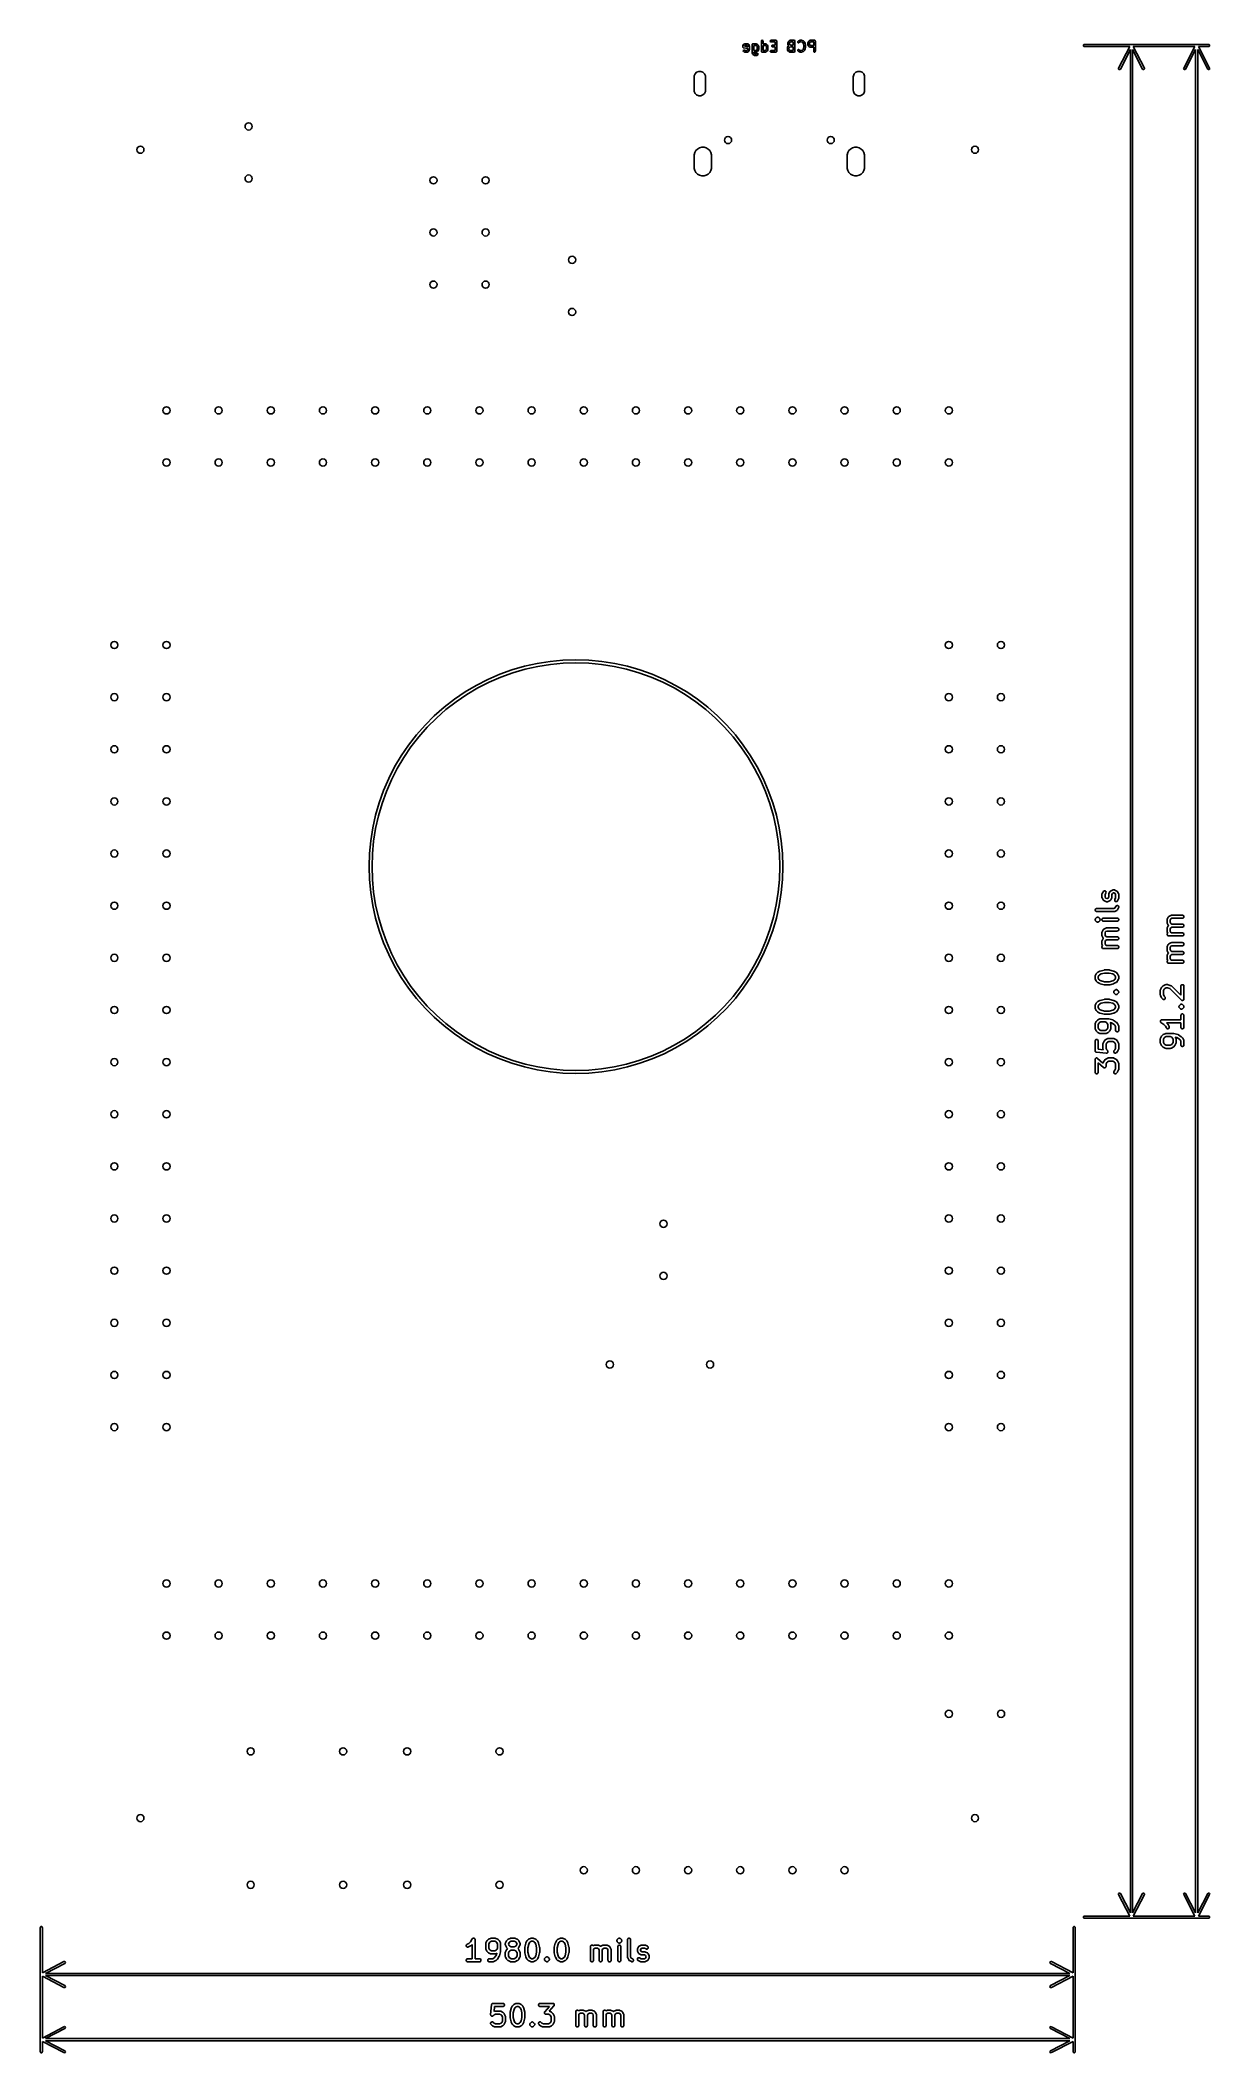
# Model space of a CAD drawing. Extents: x 0.01 to 2.25, y -0.25 to 3.61.
import ezdxf

# ---------------------------------------------------------------- set-up
doc = ezdxf.new("R2010")
doc.units = 0
doc.header["$MEASUREMENT"] = 0
doc.layers.add('BLACK', color=7, linetype='CONTINUOUS')

msp = doc.modelspace()

# ---------------------------------------------------------------- linework, layer by layer
at = {"layer": 'BLACK', "linetype": 'CONTINUOUS'}
for p, q in [((1.355, 3.5991), (1.3551, 3.5994)), ((1.355, 3.599), (1.355, 3.5991)), ((1.355, 3.5991), (1.355, 3.5991)), ((1.355, 3.5971), (1.355, 3.599)), ((1.355, 3.5969), (1.355, 3.5971)), ((1.355, 3.5968), (1.355, 3.5969)), ((1.3551, 3.5968), (1.355, 3.5968)), ((1.3551, 3.5996), (1.3552, 3.5997)), ((1.3551, 3.5994), (1.3551, 3.5996)), ((1.3551, 3.5996), (1.3551, 3.5996)), ((1.3551, 3.5965), (1.3551, 3.5968)), ((1.3554, 3.5962), (1.3551, 3.5965)), ((1.3552, 3.5997), (1.3561, 3.6016)), ((1.3557, 3.5958), (1.3554, 3.5962)), ((1.3559, 3.5957), (1.3557, 3.5958)), ((1.356, 3.5957), (1.3559, 3.5957)), ((1.3559, 3.5897), (1.3565, 3.5908)), ((1.3563, 3.5956), (1.356, 3.5957)), ((1.356, 3.5957), (1.356, 3.5957)), ((1.3561, 3.6016), (1.3563, 3.6018)), ((1.3563, 3.6019), (1.3564, 3.602)), ((1.3563, 3.6018), (1.3563, 3.6019)), ((1.3644, 3.594), (1.3563, 3.5956)), ((1.3564, 3.602), (1.3565, 3.6021)), ((1.3565, 3.6021), (1.3566, 3.6021)), ((1.3565, 3.5908), (1.3576, 3.5912)), ((1.3566, 3.6021), (1.3568, 3.6023)), ((1.3568, 3.6023), (1.3587, 3.6032)), ((1.3576, 3.5912), (1.3582, 3.591)), ((1.3587, 3.5997), (1.3581, 3.5986)), ((1.3581, 3.5986), (1.3581, 3.5984)), ((1.3581, 3.5984), (1.3644, 3.5972)), ((1.3582, 3.591), (1.3598, 3.5903)), ((1.3587, 3.6032), (1.3588, 3.6032)), ((1.3598, 3.6002), (1.3587, 3.5997)), ((1.3588, 3.6032), (1.3588, 3.6033)), ((1.3588, 3.6033), (1.359, 3.6033)), ((1.359, 3.6033), (1.3593, 3.6034)), ((1.3593, 3.6034), (1.3593, 3.6034)), ((1.3593, 3.6034), (1.3594, 3.6034)), ((1.3594, 3.6034), (1.3631, 3.6034)), ((1.3628, 3.6002), (1.3598, 3.6002)), ((1.3598, 3.5903), (1.3628, 3.5903)), ((1.3638, 3.5997), (1.3628, 3.6002)), ((1.3628, 3.5903), (1.3638, 3.5908)), ((1.3631, 3.6034), (1.3632, 3.6034)), ((1.3632, 3.6034), (1.3632, 3.6034)), ((1.3632, 3.6034), (1.3635, 3.6033)), ((1.3635, 3.6033), (1.3637, 3.6033)), ((1.3637, 3.6033), (1.3638, 3.6032)), ((1.3638, 3.6032), (1.3638, 3.6032)), ((1.3638, 3.6032), (1.3657, 3.6023)), ((1.3644, 3.5986), (1.3638, 3.5997)), ((1.3638, 3.5908), (1.3644, 3.5919)), ((1.3644, 3.5972), (1.3644, 3.5986)), ((1.3644, 3.5919), (1.3644, 3.594)), ((1.3657, 3.6023), (1.366, 3.6021)), ((1.366, 3.6021), (1.366, 3.6021)), ((1.366, 3.6021), (1.3661, 3.602)), ((1.3661, 3.602), (1.3662, 3.6019)), ((1.3662, 3.6019), (1.3662, 3.6018)), ((1.3662, 3.6018), (1.3664, 3.6016)), ((1.3664, 3.6016), (1.3674, 3.5997)), ((1.3674, 3.5908), (1.3664, 3.5889)), ((1.3674, 3.5997), (1.3674, 3.5996)), ((1.3674, 3.5996), (1.3674, 3.5996)), ((1.3674, 3.5996), (1.3674, 3.5994)), ((1.3674, 3.5994), (1.3675, 3.5991)), ((1.3675, 3.5914), (1.3674, 3.5912)), ((1.3674, 3.5912), (1.3674, 3.5909)), ((1.3674, 3.5909), (1.3674, 3.5909)), ((1.3674, 3.5909), (1.3674, 3.5908)), ((1.3675, 3.5991), (1.3675, 3.5991)), ((1.3675, 3.5991), (1.3675, 3.599)), ((1.3675, 3.599), (1.3675, 3.5915)), ((1.3675, 3.5915), (1.3675, 3.5914)), ((1.3675, 3.5914), (1.3675, 3.5914)), ((1.3728, 3.6018), (1.3729, 3.6024)), ((1.3728, 3.5859), (1.3728, 3.6018)), ((1.3729, 3.6024), (1.3738, 3.6033)), ((1.3738, 3.6033), (1.375, 3.6033)), ((1.375, 3.6033), (1.3752, 3.6031)), ((1.3752, 3.6031), (1.3756, 3.6032)), ((1.3756, 3.6032), (1.3757, 3.6033)), ((1.3756, 3.6032), (1.3756, 3.6032)), ((1.3757, 3.6033), (1.3759, 3.6033)), ((1.3759, 3.6033), (1.3761, 3.6034)), ((1.3766, 3.6002), (1.376, 3.5999)), ((1.376, 3.5999), (1.376, 3.5906)), ((1.376, 3.5906), (1.3766, 3.5903)), ((1.3761, 3.6034), (1.3762, 3.6034)), ((1.3762, 3.6034), (1.3763, 3.6034)), ((1.3763, 3.6034), (1.38, 3.6034)), ((1.3796, 3.6002), (1.3766, 3.6002)), ((1.3766, 3.5903), (1.3796, 3.5903)), ((1.3809, 3.5996), (1.3796, 3.6002)), ((1.3796, 3.5903), (1.3809, 3.5909)), ((1.38, 3.6034), (1.3801, 3.6034)), ((1.3801, 3.6034), (1.3801, 3.6034)), ((1.3801, 3.6034), (1.3804, 3.6033)), ((1.3804, 3.6033), (1.3806, 3.6033)), ((1.3806, 3.6033), (1.3806, 3.6032)), ((1.3806, 3.6032), (1.3807, 3.6032)), ((1.3807, 3.6032), (1.3826, 3.6023)), ((1.3815, 3.599), (1.3809, 3.5996)), ((1.3809, 3.5909), (1.3815, 3.5915)), ((1.3822, 3.5977), (1.3815, 3.599)), ((1.3815, 3.5915), (1.3822, 3.5928)), ((1.3822, 3.5928), (1.3822, 3.5977)), ((1.3826, 3.6023), (1.3828, 3.6021)), ((1.3828, 3.6021), (1.383, 3.602)), ((1.383, 3.602), (1.3839, 3.6011)), ((1.3839, 3.6011), (1.3841, 3.6008)), ((1.3841, 3.6008), (1.3842, 3.6006)), ((1.3842, 3.5899), (1.3841, 3.5897)), ((1.3842, 3.6006), (1.3852, 3.5988)), ((1.3852, 3.5917), (1.3842, 3.5899)), ((1.3852, 3.5988), (1.3852, 3.5987)), ((1.3852, 3.5987), (1.3852, 3.5987)), ((1.3852, 3.5987), (1.3853, 3.5984)), ((1.3853, 3.5921), (1.3852, 3.5918)), ((1.3852, 3.5918), (1.3852, 3.5918)), ((1.3852, 3.5918), (1.3852, 3.5917)), ((1.3853, 3.5984), (1.3853, 3.5982)), ((1.3853, 3.5982), (1.3853, 3.5981)), ((1.3853, 3.5981), (1.3853, 3.5981)), ((1.3853, 3.5981), (1.3853, 3.5924)), ((1.3853, 3.5924), (1.3853, 3.5924)), ((1.3853, 3.5924), (1.3853, 3.5923)), ((1.3853, 3.5923), (1.3853, 3.5921)), ((1.3906, 3.6084), (1.3907, 3.609)), ((1.3906, 3.5887), (1.3906, 3.6084)), ((1.3907, 3.609), (1.3916, 3.6098)), ((1.3916, 3.6098), (1.3928, 3.6098)), ((1.3928, 3.6098), (1.3936, 3.609)), ((1.3936, 3.609), (1.3938, 3.6084)), ((1.3938, 3.6084), (1.3938, 3.6033)), ((1.3938, 3.6033), (1.394, 3.6034)), ((1.3944, 3.6002), (1.3938, 3.5999)), ((1.3938, 3.5999), (1.3938, 3.5906)), ((1.3938, 3.5906), (1.3944, 3.5903)), ((1.394, 3.6034), (1.394, 3.6034)), ((1.394, 3.6034), (1.3941, 3.6034)), ((1.3941, 3.6034), (1.3978, 3.6034)), ((1.3974, 3.6002), (1.3944, 3.6002)), ((1.3944, 3.5903), (1.3974, 3.5903)), ((1.3988, 3.5996), (1.3974, 3.6002)), ((1.3974, 3.5903), (1.3988, 3.5909)), ((1.3978, 3.6034), (1.3979, 3.6034)), ((1.3979, 3.6034), (1.3979, 3.6034)), ((1.3979, 3.6034), (1.3982, 3.6033)), ((1.3982, 3.6033), (1.3984, 3.6033)), ((1.3984, 3.6033), (1.3984, 3.6032)), ((1.3984, 3.6032), (1.3985, 3.6032)), ((1.3985, 3.6032), (1.4004, 3.6023)), ((1.3993, 3.599), (1.3988, 3.5996)), ((1.3988, 3.5909), (1.3993, 3.5915)), ((1.4, 3.5977), (1.3993, 3.599)), ((1.3993, 3.5915), (1.4, 3.5928)), ((1.4, 3.5928), (1.4, 3.5977)), ((1.4004, 3.6023), (1.4006, 3.6021)), ((1.4006, 3.6021), (1.4008, 3.602)), ((1.4008, 3.602), (1.4017, 3.6011)), ((1.4017, 3.6011), (1.4019, 3.6008)), ((1.4019, 3.6008), (1.402, 3.6006)), ((1.402, 3.5899), (1.4019, 3.5897)), ((1.402, 3.6006), (1.403, 3.5988)), ((1.403, 3.5917), (1.402, 3.5899)), ((1.403, 3.5988), (1.403, 3.5987)), ((1.403, 3.5987), (1.403, 3.5987)), ((1.403, 3.5987), (1.4031, 3.5984)), ((1.4031, 3.5921), (1.403, 3.5918)), ((1.403, 3.5918), (1.403, 3.5918)), ((1.403, 3.5918), (1.403, 3.5917)), ((1.4031, 3.5984), (1.4031, 3.5982)), ((1.4031, 3.5982), (1.4031, 3.5981)), ((1.4031, 3.5981), (1.4031, 3.5981)), ((1.4031, 3.5981), (1.4031, 3.5924)), ((1.4031, 3.5924), (1.4031, 3.5924)), ((1.4031, 3.5924), (1.4031, 3.5923)), ((1.4031, 3.5923), (1.4031, 3.5921)), ((1.4076, 3.609), (1.4085, 3.6098)), ((1.4076, 3.6078), (1.4076, 3.609)), ((1.4085, 3.6069), (1.4076, 3.6078)), ((1.4076, 3.5893), (1.4085, 3.5901)), ((1.4085, 3.6098), (1.4091, 3.61)), ((1.4091, 3.6068), (1.4085, 3.6069)), ((1.4085, 3.5901), (1.4091, 3.5903)), ((1.4091, 3.61), (1.4184, 3.61)), ((1.4169, 3.6068), (1.4091, 3.6068)), ((1.4091, 3.5903), (1.4169, 3.5903)), ((1.4104, 3.5996), (1.4113, 3.6005)), ((1.4104, 3.5984), (1.4104, 3.5996)), ((1.4113, 3.5976), (1.4104, 3.5984)), ((1.4113, 3.6005), (1.4119, 3.6006)), ((1.4119, 3.5974), (1.4113, 3.5976)), ((1.4119, 3.6006), (1.4169, 3.6006)), ((1.4169, 3.5974), (1.4119, 3.5974)), ((1.4169, 3.6006), (1.4169, 3.6068)), ((1.4169, 3.5903), (1.4169, 3.5974)), ((1.4184, 3.61), (1.419, 3.6098)), ((1.419, 3.6098), (1.4199, 3.609)), ((1.4199, 3.609), (1.42, 3.6084)), ((1.42, 3.6084), (1.42, 3.5887)), ((1.4403, 3.5954), (1.4404, 3.5956)), ((1.4403, 3.5953), (1.4403, 3.5954)), ((1.4403, 3.5924), (1.4403, 3.5953)), ((1.4403, 3.5953), (1.4403, 3.5953)), ((1.4403, 3.5923), (1.4403, 3.5924)), ((1.4403, 3.5924), (1.4403, 3.5924)), ((1.4404, 3.5921), (1.4403, 3.5923)), ((1.4404, 3.5959), (1.4405, 3.596)), ((1.4404, 3.5956), (1.4404, 3.5959)), ((1.4404, 3.5959), (1.4404, 3.5959)), ((1.4404, 3.5918), (1.4404, 3.5921)), ((1.4405, 3.5917), (1.4404, 3.5918)), ((1.4404, 3.5918), (1.4404, 3.5918)), ((1.4405, 3.596), (1.4414, 3.5978)), ((1.4414, 3.5899), (1.4405, 3.5917)), ((1.4412, 3.6047), (1.4413, 3.605)), ((1.4412, 3.6046), (1.4413, 3.6047)), ((1.4413, 3.6047), (1.4412, 3.6047)), ((1.4412, 3.6028), (1.4412, 3.6046)), ((1.4413, 3.6027), (1.4412, 3.6028)), ((1.4412, 3.6026), (1.4413, 3.6027)), ((1.4413, 3.6024), (1.4412, 3.6026)), ((1.4413, 3.605), (1.4414, 3.6052)), ((1.4414, 3.6022), (1.4413, 3.6024)), ((1.4414, 3.6053), (1.4423, 3.6072)), ((1.4414, 3.6052), (1.4414, 3.6053)), ((1.4414, 3.6053), (1.4414, 3.6053)), ((1.4414, 3.6021), (1.4414, 3.6022)), ((1.4423, 3.6002), (1.4414, 3.6021)), ((1.4414, 3.6021), (1.4414, 3.6021)), ((1.4414, 3.5978), (1.4416, 3.598)), ((1.4416, 3.5897), (1.4414, 3.5899)), ((1.4416, 3.598), (1.4417, 3.5982)), ((1.4417, 3.5982), (1.4426, 3.5992)), ((1.4423, 3.6072), (1.4425, 3.6074)), ((1.4425, 3.6), (1.4423, 3.6002)), ((1.4425, 3.6074), (1.4426, 3.6076)), ((1.4426, 3.5998), (1.4425, 3.6)), ((1.4426, 3.6076), (1.4436, 3.6086)), ((1.443, 3.5994), (1.4426, 3.5998)), ((1.4426, 3.5992), (1.4427, 3.5992)), ((1.4427, 3.5993), (1.4429, 3.5994)), ((1.4427, 3.5992), (1.4427, 3.5993)), ((1.4429, 3.5994), (1.443, 3.5994)), ((1.4441, 3.5962), (1.4434, 3.5949)), ((1.4434, 3.5949), (1.4434, 3.5928)), ((1.4434, 3.5928), (1.4441, 3.5915)), ((1.4436, 3.6086), (1.4438, 3.6087)), ((1.4438, 3.6087), (1.444, 3.6089)), ((1.444, 3.6089), (1.4459, 3.6098)), ((1.4446, 3.5967), (1.4441, 3.5962)), ((1.4441, 3.5915), (1.4447, 3.5909)), ((1.445, 3.6056), (1.4444, 3.6043)), ((1.4444, 3.6043), (1.4444, 3.6031)), ((1.4444, 3.6031), (1.445, 3.6018)), ((1.4468, 3.5974), (1.4446, 3.5967)), ((1.4447, 3.5909), (1.446, 3.5903)), ((1.4456, 3.6061), (1.445, 3.6056)), ((1.445, 3.6018), (1.4456, 3.6012)), ((1.4469, 3.6068), (1.4456, 3.6061)), ((1.4456, 3.6012), (1.4469, 3.6006)), ((1.4459, 3.6098), (1.4459, 3.6098)), ((1.4459, 3.6098), (1.446, 3.6098)), ((1.446, 3.6098), (1.4462, 3.6099)), ((1.446, 3.5903), (1.4515, 3.5903)), ((1.4462, 3.6099), (1.4464, 3.61)), ((1.4464, 3.61), (1.4465, 3.6099)), ((1.4465, 3.6099), (1.4466, 3.61)), ((1.4466, 3.61), (1.4531, 3.61)), ((1.4515, 3.5974), (1.4468, 3.5974)), ((1.4515, 3.6068), (1.4469, 3.6068)), ((1.4469, 3.6006), (1.4515, 3.6006)), ((1.4515, 3.6006), (1.4515, 3.6068)), ((1.4515, 3.5903), (1.4515, 3.5974)), ((1.4531, 3.61), (1.4537, 3.6098)), ((1.4537, 3.6098), (1.4546, 3.609)), ((1.4546, 3.609), (1.4547, 3.6084)), ((1.4547, 3.6084), (1.4547, 3.5887)), ((1.4601, 3.6071), (1.4604, 3.6076)), ((1.4601, 3.6059), (1.4601, 3.6071)), ((1.461, 3.6051), (1.4601, 3.6059)), ((1.4601, 3.5912), (1.461, 3.592)), ((1.4601, 3.59), (1.4601, 3.5912)), ((1.4604, 3.5895), (1.4601, 3.59)), ((1.4604, 3.6076), (1.4614, 3.6086)), ((1.4622, 3.6051), (1.461, 3.6051)), ((1.461, 3.592), (1.4622, 3.592)), ((1.4614, 3.6086), (1.4614, 3.6086)), ((1.4614, 3.6086), (1.4615, 3.6086)), ((1.4615, 3.6086), (1.4617, 3.6088)), ((1.4617, 3.6088), (1.4619, 3.6089)), ((1.4619, 3.6089), (1.4619, 3.6089)), ((1.4619, 3.6089), (1.462, 3.6089)), ((1.462, 3.6089), (1.4648, 3.6099)), ((1.4627, 3.6054), (1.4622, 3.6051)), ((1.4622, 3.592), (1.4627, 3.5917)), ((1.4633, 3.6061), (1.4627, 3.6054)), ((1.4627, 3.5917), (1.4633, 3.591)), ((1.4656, 3.6068), (1.4633, 3.6061)), ((1.4633, 3.591), (1.4656, 3.5903)), ((1.4648, 3.6099), (1.4651, 3.6099)), ((1.4651, 3.6099), (1.4653, 3.61)), ((1.4653, 3.61), (1.4672, 3.61)), ((1.4669, 3.6068), (1.4656, 3.6068)), ((1.4656, 3.5903), (1.4669, 3.5903)), ((1.4691, 3.6061), (1.4669, 3.6068)), ((1.4669, 3.5903), (1.4691, 3.591)), ((1.4672, 3.61), (1.4674, 3.6099)), ((1.4674, 3.6099), (1.4677, 3.6099)), ((1.4677, 3.6099), (1.4705, 3.6089)), ((1.4706, 3.6046), (1.4691, 3.6061)), ((1.4691, 3.591), (1.4706, 3.5924)), ((1.4705, 3.6089), (1.4706, 3.6089)), ((1.4706, 3.6089), (1.4706, 3.6089)), ((1.4706, 3.6089), (1.4708, 3.6088)), ((1.4713, 3.6031), (1.4706, 3.6046)), ((1.4706, 3.5924), (1.4713, 3.5939)), ((1.4708, 3.6088), (1.471, 3.6086)), ((1.471, 3.6086), (1.471, 3.6086)), ((1.471, 3.6086), (1.4711, 3.6086)), ((1.4711, 3.6086), (1.473, 3.6067)), ((1.473, 3.5904), (1.4711, 3.5885)), ((1.4722, 3.5997), (1.4713, 3.6031)), ((1.4713, 3.5939), (1.4722, 3.5973)), ((1.4722, 3.5973), (1.4722, 3.5997)), ((1.473, 3.6067), (1.4731, 3.6065)), ((1.4731, 3.5906), (1.473, 3.5904)), ((1.4731, 3.6065), (1.4733, 3.6063)), ((1.4733, 3.5908), (1.4731, 3.5906)), ((1.4733, 3.6063), (1.4742, 3.6044)), ((1.4742, 3.5927), (1.4733, 3.5908)), ((1.4742, 3.6044), (1.4743, 3.6042)), ((1.4743, 3.5928), (1.4742, 3.5927)), ((1.4743, 3.6042), (1.4743, 3.6041)), ((1.4743, 3.6041), (1.4753, 3.6003)), ((1.4753, 3.5967), (1.4743, 3.593)), ((1.4743, 3.593), (1.4743, 3.5928)), ((1.4753, 3.6003), (1.4753, 3.6001)), ((1.4753, 3.6001), (1.4753, 3.5999)), ((1.4753, 3.5999), (1.4753, 3.5971)), ((1.4753, 3.5971), (1.4753, 3.5969)), ((1.4753, 3.5969), (1.4753, 3.5967)), ((1.4797, 3.605), (1.4798, 3.6052)), ((1.4797, 3.6047), (1.4797, 3.605)), ((1.4797, 3.6046), (1.4797, 3.6047)), ((1.4797, 3.6047), (1.4797, 3.6047)), ((1.4797, 3.6018), (1.4797, 3.6046)), ((1.4797, 3.6017), (1.4797, 3.6018)), ((1.4797, 3.6015), (1.4797, 3.6017)), ((1.4797, 3.6017), (1.4797, 3.6017)), ((1.4798, 3.6012), (1.4797, 3.6015)), ((1.4798, 3.6053), (1.4808, 3.6072)), ((1.4798, 3.6052), (1.4798, 3.6053)), ((1.4798, 3.6053), (1.4798, 3.6053)), ((1.4798, 3.6011), (1.4798, 3.6012)), ((1.4798, 3.6012), (1.4798, 3.6012)), ((1.4808, 3.5992), (1.4798, 3.6011)), ((1.4808, 3.6072), (1.4809, 3.6074)), ((1.4809, 3.599), (1.4808, 3.5992)), ((1.4809, 3.6074), (1.4811, 3.6076)), ((1.4811, 3.5988), (1.4809, 3.599)), ((1.4811, 3.6076), (1.482, 3.6086)), ((1.482, 3.5979), (1.4811, 3.5988)), ((1.482, 3.6086), (1.4822, 3.6087)), ((1.4822, 3.5978), (1.482, 3.5979)), ((1.4822, 3.6087), (1.4824, 3.6089)), ((1.4824, 3.5976), (1.4822, 3.5978)), ((1.4824, 3.6089), (1.4843, 3.6098)), ((1.4843, 3.5967), (1.4824, 3.5976)), ((1.4835, 3.6056), (1.4828, 3.6043)), ((1.4828, 3.6043), (1.4828, 3.6022)), ((1.4828, 3.6022), (1.4835, 3.6009)), ((1.4841, 3.6061), (1.4835, 3.6056)), ((1.4835, 3.6009), (1.4841, 3.6003)), ((1.4854, 3.6068), (1.4841, 3.6061)), ((1.4841, 3.6003), (1.4854, 3.5996)), ((1.4843, 3.6098), (1.4844, 3.6098)), ((1.4844, 3.5966), (1.4843, 3.5967)), ((1.4844, 3.6098), (1.4846, 3.6099)), ((1.4844, 3.6098), (1.4844, 3.6098)), ((1.4846, 3.5966), (1.4844, 3.5966)), ((1.4844, 3.5966), (1.4844, 3.5966)), ((1.4846, 3.6099), (1.4849, 3.61)), ((1.4849, 3.5965), (1.4846, 3.5966)), ((1.4849, 3.61), (1.4849, 3.6099)), ((1.4849, 3.6099), (1.485, 3.61)), ((1.485, 3.5965), (1.4849, 3.5965)), ((1.4849, 3.5965), (1.4849, 3.5965)), ((1.485, 3.61), (1.4925, 3.61)), ((1.4909, 3.5965), (1.485, 3.5965)), ((1.4909, 3.6068), (1.4854, 3.6068)), ((1.4854, 3.5996), (1.4909, 3.5996)), ((1.4909, 3.5996), (1.4909, 3.6068)), ((1.4909, 3.5887), (1.4909, 3.5965)), ((1.4925, 3.61), (1.4931, 3.6098)), ((1.4931, 3.6098), (1.4939, 3.609)), ((1.4939, 3.609), (1.4941, 3.6084)), ((1.4941, 3.6084), (1.4941, 3.5887)), ((2.0079, 3.6008), (2.0089, 3.6018)), ((2.0079, 3.5992), (2.0079, 3.6008)), ((2.0089, 3.5982), (2.0079, 3.5992)), ((2.0089, 3.6018), (2.0097, 3.602)), ((2.0097, 3.598), (2.0089, 3.5982)), ((2.0097, 3.602), (2.1231, 3.602)), ((2.0968, 3.598), (2.0097, 3.598)), ((2.0752, 3.5566), (2.0968, 3.598)), ((2.098, 3.592), (2.0787, 3.5547)), ((2.098, 0.018), (2.098, 3.592)), ((2.1213, 3.5547), (2.102, 3.592)), ((2.102, 3.592), (2.102, 0.018)), ((2.1231, 3.598), (2.1032, 3.598)), ((2.1032, 3.598), (2.1248, 3.5566)), ((2.1231, 3.602), (2.2481, 3.602)), ((2.2218, 3.598), (2.1231, 3.598)), ((2.2002, 3.5566), (2.2218, 3.598)), ((2.223, 3.592), (2.2037, 3.5547)), ((2.223, 0.018), (2.223, 3.592)), ((2.2463, 3.5547), (2.227, 3.592)), ((2.227, 3.592), (2.227, 0.018)), ((2.2481, 3.598), (2.2282, 3.598)), ((2.2282, 3.598), (2.2498, 3.5566)), ((2.2481, 3.602), (2.2488, 3.6018)), ((2.2488, 3.5982), (2.2481, 3.598)), ((2.2488, 3.6018), (2.2499, 3.6008)), ((2.2499, 3.5992), (2.2488, 3.5982)), ((2.2499, 3.6008), (2.2499, 3.5992)), ((1.3563, 3.5886), (1.3559, 3.5897)), ((1.3568, 3.5882), (1.3563, 3.5886)), ((1.3587, 3.5873), (1.3568, 3.5882)), ((1.3588, 3.5873), (1.3587, 3.5873)), ((1.3588, 3.5872), (1.3588, 3.5873)), ((1.359, 3.5872), (1.3588, 3.5872)), ((1.3593, 3.5871), (1.359, 3.5872)), ((1.3594, 3.5871), (1.3593, 3.5871)), ((1.3593, 3.5871), (1.3593, 3.5871)), ((1.3631, 3.5871), (1.3594, 3.5871)), ((1.3632, 3.5871), (1.3631, 3.5871)), ((1.3635, 3.5872), (1.3632, 3.5871)), ((1.3632, 3.5871), (1.3632, 3.5871)), ((1.3637, 3.5872), (1.3635, 3.5872)), ((1.3638, 3.5873), (1.3637, 3.5872)), ((1.3657, 3.5882), (1.3638, 3.5873)), ((1.3638, 3.5873), (1.3638, 3.5873)), ((1.366, 3.5884), (1.3657, 3.5882)), ((1.3661, 3.5885), (1.366, 3.5884)), ((1.366, 3.5884), (1.366, 3.5884)), ((1.3662, 3.5886), (1.3661, 3.5885)), ((1.3664, 3.5889), (1.3662, 3.5887)), ((1.3662, 3.5887), (1.3662, 3.5886)), ((1.3728, 3.5858), (1.3728, 3.5859)), ((1.3729, 3.5855), (1.3728, 3.5858)), ((1.3728, 3.5858), (1.3728, 3.5858)), ((1.3729, 3.5853), (1.3729, 3.5855)), ((1.373, 3.5853), (1.3729, 3.5853)), ((1.373, 3.5852), (1.373, 3.5853)), ((1.3739, 3.5833), (1.373, 3.5852)), ((1.3741, 3.5831), (1.3739, 3.5833)), ((1.3742, 3.5829), (1.3741, 3.5831)), ((1.3751, 3.582), (1.3742, 3.5829)), ((1.3754, 3.5818), (1.3751, 3.582)), ((1.3756, 3.5817), (1.3754, 3.5818)), ((1.3774, 3.5807), (1.3756, 3.5817)), ((1.3761, 3.5871), (1.376, 3.5872)), ((1.376, 3.5872), (1.376, 3.5863)), ((1.376, 3.5863), (1.3766, 3.5849)), ((1.3762, 3.5871), (1.3761, 3.5871)), ((1.3763, 3.5871), (1.3762, 3.5871)), ((1.38, 3.5871), (1.3763, 3.5871)), ((1.3766, 3.5849), (1.3772, 3.5844)), ((1.3772, 3.5844), (1.3785, 3.5837)), ((1.3775, 3.5807), (1.3774, 3.5807)), ((1.3778, 3.5806), (1.3775, 3.5807)), ((1.3775, 3.5807), (1.3775, 3.5807)), ((1.378, 3.5806), (1.3778, 3.5806)), ((1.3781, 3.5806), (1.378, 3.5806)), ((1.3809, 3.5806), (1.3781, 3.5806)), ((1.3781, 3.5806), (1.3781, 3.5806)), ((1.3785, 3.5837), (1.3806, 3.5837)), ((1.3801, 3.5871), (1.38, 3.5871)), ((1.3804, 3.5872), (1.3801, 3.5871)), ((1.3801, 3.5871), (1.3801, 3.5871)), ((1.3806, 3.5872), (1.3804, 3.5872)), ((1.3807, 3.5873), (1.3806, 3.5873)), ((1.3806, 3.5873), (1.3806, 3.5872)), ((1.3806, 3.5837), (1.3821, 3.5845)), ((1.3826, 3.5882), (1.3807, 3.5873)), ((1.381, 3.5806), (1.3809, 3.5806)), ((1.3811, 3.5806), (1.381, 3.5806)), ((1.3813, 3.5806), (1.3811, 3.5806)), ((1.3815, 3.5807), (1.3813, 3.5806)), ((1.3816, 3.5807), (1.3815, 3.5807)), ((1.3835, 3.5817), (1.3816, 3.5807)), ((1.3816, 3.5807), (1.3816, 3.5807)), ((1.3821, 3.5845), (1.3827, 3.5846)), ((1.3828, 3.5884), (1.3826, 3.5882)), ((1.3827, 3.5846), (1.3838, 3.5843)), ((1.383, 3.5885), (1.3828, 3.5884)), ((1.3839, 3.5895), (1.383, 3.5885)), ((1.384, 3.582), (1.3835, 3.5817)), ((1.3838, 3.5843), (1.3844, 3.5832)), ((1.3841, 3.5897), (1.3839, 3.5895)), ((1.3844, 3.5832), (1.384, 3.582)), ((1.3907, 3.5881), (1.3906, 3.5887)), ((1.3916, 3.5872), (1.3907, 3.5881)), ((1.3928, 3.5872), (1.3916, 3.5872)), ((1.393, 3.5875), (1.3928, 3.5872)), ((1.3934, 3.5873), (1.393, 3.5875)), ((1.3935, 3.5872), (1.3934, 3.5873)), ((1.3934, 3.5873), (1.3934, 3.5873)), ((1.3937, 3.5872), (1.3935, 3.5872)), ((1.394, 3.5871), (1.3937, 3.5872)), ((1.3941, 3.5871), (1.394, 3.5871)), ((1.394, 3.5871), (1.394, 3.5871)), ((1.3978, 3.5871), (1.3941, 3.5871)), ((1.3979, 3.5871), (1.3978, 3.5871)), ((1.3982, 3.5872), (1.3979, 3.5871)), ((1.3979, 3.5871), (1.3979, 3.5871)), ((1.3984, 3.5872), (1.3982, 3.5872)), ((1.3985, 3.5873), (1.3984, 3.5873)), ((1.3984, 3.5873), (1.3984, 3.5872)), ((1.4004, 3.5882), (1.3985, 3.5873)), ((1.4006, 3.5884), (1.4004, 3.5882)), ((1.4008, 3.5885), (1.4006, 3.5884)), ((1.4017, 3.5895), (1.4008, 3.5885)), ((1.4019, 3.5897), (1.4017, 3.5895)), ((1.4076, 3.5881), (1.4076, 3.5893)), ((1.4085, 3.5872), (1.4076, 3.5881)), ((1.4091, 3.5871), (1.4085, 3.5872)), ((1.4184, 3.5871), (1.4091, 3.5871)), ((1.419, 3.5872), (1.4184, 3.5871)), ((1.4199, 3.5881), (1.419, 3.5872)), ((1.42, 3.5887), (1.4199, 3.5881)), ((1.4417, 3.5895), (1.4416, 3.5897)), ((1.4426, 3.5885), (1.4417, 3.5895)), ((1.4428, 3.5884), (1.4426, 3.5885)), ((1.443, 3.5882), (1.4428, 3.5884)), ((1.4449, 3.5873), (1.443, 3.5882)), ((1.445, 3.5873), (1.4449, 3.5873)), ((1.445, 3.5872), (1.445, 3.5873)), ((1.4453, 3.5872), (1.445, 3.5872)), ((1.4455, 3.5871), (1.4453, 3.5872)), ((1.4456, 3.5871), (1.4455, 3.5871)), ((1.4455, 3.5871), (1.4455, 3.5871)), ((1.4531, 3.5871), (1.4456, 3.5871)), ((1.4537, 3.5872), (1.4531, 3.5871)), ((1.4546, 3.5881), (1.4537, 3.5872)), ((1.4547, 3.5887), (1.4546, 3.5881)), ((1.4614, 3.5885), (1.4604, 3.5895)), ((1.4615, 3.5884), (1.4614, 3.5885)), ((1.4614, 3.5885), (1.4614, 3.5885)), ((1.4617, 3.5883), (1.4615, 3.5884)), ((1.4619, 3.5882), (1.4617, 3.5883)), ((1.462, 3.5881), (1.4619, 3.5882)), ((1.4619, 3.5882), (1.4619, 3.5882)), ((1.4648, 3.5872), (1.462, 3.5881)), ((1.4651, 3.5872), (1.4648, 3.5872)), ((1.4653, 3.5871), (1.4651, 3.5872)), ((1.4672, 3.5871), (1.4653, 3.5871)), ((1.4674, 3.5872), (1.4672, 3.5871)), ((1.4677, 3.5872), (1.4674, 3.5872)), ((1.4705, 3.5881), (1.4677, 3.5872)), ((1.4706, 3.5882), (1.4705, 3.5881)), ((1.4708, 3.5883), (1.4706, 3.5882)), ((1.4706, 3.5882), (1.4706, 3.5882)), ((1.471, 3.5884), (1.4708, 3.5883)), ((1.4711, 3.5885), (1.471, 3.5885)), ((1.471, 3.5885), (1.471, 3.5884)), ((1.491, 3.5881), (1.4909, 3.5887)), ((1.4919, 3.5872), (1.491, 3.5881)), ((1.4931, 3.5872), (1.4919, 3.5872)), ((1.4939, 3.5881), (1.4931, 3.5872)), ((1.4941, 3.5887), (1.4939, 3.5881)), ((2.075, 3.5558), (2.0752, 3.5566)), ((2.0754, 3.5544), (2.075, 3.5558)), ((2.0767, 3.5537), (2.0754, 3.5544)), ((2.0782, 3.5541), (2.0767, 3.5537)), ((2.0787, 3.5547), (2.0782, 3.5541)), ((2.1218, 3.5541), (2.1213, 3.5547)), ((2.1233, 3.5537), (2.1218, 3.5541)), ((2.1246, 3.5544), (2.1233, 3.5537)), ((2.125, 3.5558), (2.1246, 3.5544)), ((2.1248, 3.5566), (2.125, 3.5558)), ((2.2, 3.5558), (2.2002, 3.5566)), ((2.2004, 3.5544), (2.2, 3.5558)), ((2.2017, 3.5537), (2.2004, 3.5544)), ((2.2032, 3.5541), (2.2017, 3.5537)), ((2.2037, 3.5547), (2.2032, 3.5541)), ((2.2468, 3.5541), (2.2463, 3.5547)), ((2.2483, 3.5537), (2.2468, 3.5541)), ((2.2496, 3.5544), (2.2483, 3.5537)), ((2.25, 3.5558), (2.2496, 3.5544)), ((2.2498, 3.5566), (2.25, 3.5558)), ((1.2616, 3.5396), (1.2618, 3.5417)), ((1.2616, 3.514), (1.2616, 3.5396)), ((1.2618, 3.5119), (1.2616, 3.514)), ((1.2618, 3.5417), (1.2634, 3.5456)), ((1.2634, 3.5456), (1.2664, 3.5486)), ((1.2664, 3.5486), (1.2703, 3.5502)), ((1.2703, 3.5502), (1.2746, 3.5502)), ((1.2746, 3.5502), (1.2785, 3.5486)), ((1.2785, 3.5486), (1.2814, 3.5456)), ((1.2814, 3.5456), (1.2831, 3.5417)), ((1.2831, 3.5417), (1.2833, 3.5396)), ((1.2833, 3.514), (1.2831, 3.5119)), ((1.2833, 3.5396), (1.2833, 3.514)), ((1.5667, 3.5396), (1.5669, 3.5417)), ((1.5667, 3.514), (1.5667, 3.5396)), ((1.5669, 3.5119), (1.5667, 3.514)), ((1.5669, 3.5417), (1.5686, 3.5456)), ((1.5686, 3.5456), (1.5715, 3.5486)), ((1.5715, 3.5486), (1.5754, 3.5502)), ((1.5754, 3.5502), (1.5797, 3.5502)), ((1.5797, 3.5502), (1.5836, 3.5486)), ((1.5836, 3.5486), (1.5866, 3.5456)), ((1.5866, 3.5456), (1.5882, 3.5417)), ((1.5882, 3.5417), (1.5884, 3.5396)), ((1.5884, 3.514), (1.5882, 3.5119)), ((1.5884, 3.5396), (1.5884, 3.514)), ((1.2634, 3.508), (1.2618, 3.5119)), ((1.2664, 3.505), (1.2634, 3.508)), ((1.2703, 3.5034), (1.2664, 3.505)), ((1.2746, 3.5034), (1.2703, 3.5034)), ((1.2785, 3.505), (1.2746, 3.5034)), ((1.2814, 3.508), (1.2785, 3.505)), ((1.2831, 3.5119), (1.2814, 3.508)), ((1.5686, 3.508), (1.5669, 3.5119)), ((1.5715, 3.505), (1.5686, 3.508)), ((1.5754, 3.5034), (1.5715, 3.505)), ((1.5797, 3.5034), (1.5754, 3.5034)), ((1.5836, 3.505), (1.5797, 3.5034)), ((1.5866, 3.508), (1.5836, 3.505)), ((1.5882, 3.5119), (1.5866, 3.508)), ((1.2629, 3.3944), (1.2651, 3.3982)), ((1.2651, 3.3982), (1.2682, 3.4013)), ((1.2682, 3.4013), (1.2719, 3.4035)), ((1.2719, 3.4035), (1.2762, 3.4046)), ((1.2762, 3.4046), (1.2805, 3.4046)), ((1.2805, 3.4046), (1.2847, 3.4035)), ((1.2847, 3.4035), (1.2885, 3.4013)), ((1.2885, 3.4013), (1.2916, 3.3982)), ((1.2916, 3.3982), (1.2938, 3.3944)), ((1.5562, 3.3944), (1.5584, 3.3982)), ((1.5584, 3.3982), (1.5615, 3.4013)), ((1.5615, 3.4013), (1.5653, 3.4035)), ((1.5653, 3.4035), (1.5695, 3.4046)), ((1.5695, 3.4046), (1.5738, 3.4046)), ((1.5738, 3.4046), (1.5781, 3.4035)), ((1.5781, 3.4035), (1.5818, 3.4013)), ((1.5818, 3.4013), (1.5849, 3.3982)), ((1.5849, 3.3982), (1.5871, 3.3944)), ((1.2616, 3.388), (1.2618, 3.3902)), ((1.2616, 3.3663), (1.2616, 3.388)), ((1.2618, 3.3642), (1.2616, 3.3663)), ((1.2618, 3.3902), (1.2629, 3.3944)), ((1.2629, 3.3599), (1.2618, 3.3642)), ((1.2651, 3.3562), (1.2629, 3.3599)), ((1.2938, 3.3599), (1.2916, 3.3562)), ((1.2938, 3.3944), (1.2949, 3.3902)), ((1.2949, 3.3642), (1.2938, 3.3599)), ((1.2949, 3.3902), (1.2951, 3.388)), ((1.2951, 3.3663), (1.2949, 3.3642)), ((1.2951, 3.388), (1.2951, 3.3663)), ((1.5549, 3.388), (1.5551, 3.3902)), ((1.5549, 3.3663), (1.5549, 3.388)), ((1.5551, 3.3642), (1.5549, 3.3663)), ((1.5551, 3.3902), (1.5562, 3.3944)), ((1.5562, 3.3599), (1.5551, 3.3642)), ((1.5584, 3.3562), (1.5562, 3.3599)), ((1.5871, 3.3599), (1.5849, 3.3562)), ((1.5871, 3.3944), (1.5882, 3.3902)), ((1.5882, 3.3642), (1.5871, 3.3599)), ((1.5882, 3.3902), (1.5884, 3.388)), ((1.5884, 3.3663), (1.5882, 3.3642)), ((1.5884, 3.388), (1.5884, 3.3663)), ((1.2682, 3.3531), (1.2651, 3.3562)), ((1.2719, 3.3509), (1.2682, 3.3531)), ((1.2762, 3.3497), (1.2719, 3.3509)), ((1.2805, 3.3497), (1.2762, 3.3497)), ((1.2847, 3.3509), (1.2805, 3.3497)), ((1.2885, 3.3531), (1.2847, 3.3509)), ((1.2916, 3.3562), (1.2885, 3.3531)), ((1.5615, 3.3531), (1.5584, 3.3562)), ((1.5653, 3.3509), (1.5615, 3.3531)), ((1.5695, 3.3497), (1.5653, 3.3509)), ((1.5738, 3.3497), (1.5695, 3.3497)), ((1.5781, 3.3509), (1.5738, 3.3497)), ((1.5818, 3.3531), (1.5781, 3.3509)), ((1.5849, 3.3562), (1.5818, 3.3531)), ((0.8661, 2.3839), (0.889, 2.3938)), ((0.889, 2.3938), (0.9124, 2.4022)), ((0.9142, 2.3968), (0.8911, 2.3885)), ((0.9124, 2.4022), (0.9364, 2.4092)), ((0.9378, 2.4037), (0.9142, 2.3968)), ((0.9364, 2.4092), (0.9607, 2.4146)), ((0.9617, 2.409), (0.9378, 2.4037)), ((0.9607, 2.4146), (0.9853, 2.4185)), ((0.986, 2.4129), (0.9617, 2.409)), ((0.9853, 2.4185), (1.0101, 2.4209)), ((1.0105, 2.4152), (0.986, 2.4129)), ((1.0101, 2.4209), (1.035, 2.4217)), ((1.035, 2.4159), (1.0105, 2.4152)), ((1.035, 2.4217), (1.0599, 2.4209)), ((1.0595, 2.4152), (1.035, 2.4159)), ((1.084, 2.4129), (1.0595, 2.4152)), ((1.0599, 2.4209), (1.0847, 2.4185)), ((1.1083, 2.409), (1.084, 2.4129)), ((1.0847, 2.4185), (1.1093, 2.4146)), ((1.1322, 2.4037), (1.1083, 2.409)), ((1.1093, 2.4146), (1.1336, 2.4092)), ((1.1558, 2.3968), (1.1322, 2.4037)), ((1.1336, 2.4092), (1.1576, 2.4022)), ((1.1789, 2.3885), (1.1558, 2.3968)), ((1.1576, 2.4022), (1.181, 2.3938)), ((1.181, 2.3938), (1.2039, 2.3839)), ((0.8019, 2.3459), (0.8225, 2.3599)), ((0.8255, 2.3551), (0.8052, 2.3413)), ((0.8225, 2.3599), (0.8439, 2.3726)), ((0.8467, 2.3676), (0.8255, 2.3551)), ((0.8439, 2.3726), (0.8661, 2.3839)), ((0.8685, 2.3787), (0.8467, 2.3676)), ((0.8911, 2.3885), (0.8685, 2.3787)), ((1.2015, 2.3787), (1.1789, 2.3885)), ((1.2233, 2.3676), (1.2015, 2.3787)), ((1.2039, 2.3839), (1.2261, 2.3726)), ((1.2445, 2.3551), (1.2233, 2.3676)), ((1.2261, 2.3726), (1.2475, 2.3599)), ((1.2648, 2.3413), (1.2445, 2.3551)), ((1.2475, 2.3599), (1.2681, 2.3459)), ((0.7635, 2.3141), (0.7822, 2.3306)), ((0.7858, 2.3262), (0.7674, 2.31)), ((0.7822, 2.3306), (0.8019, 2.3459)), ((0.8052, 2.3413), (0.7858, 2.3262)), ((1.2842, 2.3262), (1.2648, 2.3413)), ((1.2681, 2.3459), (1.2878, 2.3306)), ((1.3026, 2.31), (1.2842, 2.3262)), ((1.2878, 2.3306), (1.3065, 2.3141)), ((0.7141, 2.2581), (0.7294, 2.2778)), ((0.7294, 2.2778), (0.7459, 2.2965)), ((0.75, 2.2926), (0.7338, 2.2742)), ((0.7459, 2.2965), (0.7635, 2.3141)), ((0.7674, 2.31), (0.75, 2.2926)), ((1.32, 2.2926), (1.3026, 2.31)), ((1.3065, 2.3141), (1.3241, 2.2965)), ((1.3362, 2.2742), (1.32, 2.2926)), ((1.3241, 2.2965), (1.3406, 2.2778)), ((1.3406, 2.2778), (1.3559, 2.2581)), ((0.7001, 2.2375), (0.7141, 2.2581)), ((0.7187, 2.2548), (0.7049, 2.2345)), ((0.7338, 2.2742), (0.7187, 2.2548)), ((1.3513, 2.2548), (1.3362, 2.2742)), ((1.3651, 2.2345), (1.3513, 2.2548)), ((1.3559, 2.2581), (1.3699, 2.2375)), ((0.6761, 2.1939), (0.6874, 2.2161)), ((0.6924, 2.2133), (0.6813, 2.1915)), ((0.6874, 2.2161), (0.7001, 2.2375)), ((0.7049, 2.2345), (0.6924, 2.2133)), ((1.3776, 2.2133), (1.3651, 2.2345)), ((1.3699, 2.2375), (1.3826, 2.2161)), ((1.3887, 2.1915), (1.3776, 2.2133)), ((1.3826, 2.2161), (1.3939, 2.1939)), ((0.6578, 2.1476), (0.6662, 2.171)), ((0.6715, 2.1689), (0.6632, 2.1458)), ((0.6662, 2.171), (0.6761, 2.1939)), ((0.6813, 2.1915), (0.6715, 2.1689)), ((1.3985, 2.1689), (1.3887, 2.1915)), ((1.3939, 2.1939), (1.4038, 2.171)), ((1.4068, 2.1458), (1.3985, 2.1689)), ((1.4038, 2.171), (1.4122, 2.1476)), ((0.6454, 2.0993), (0.6508, 2.1236)), ((0.6508, 2.1236), (0.6578, 2.1476)), ((0.6632, 2.1458), (0.6563, 2.1222)), ((1.4137, 2.1222), (1.4068, 2.1458)), ((1.4122, 2.1476), (1.4192, 2.1236)), ((1.4192, 2.1236), (1.4246, 2.0993)), ((0.6415, 2.0747), (0.6454, 2.0993)), ((0.651, 2.0983), (0.6471, 2.074)), ((0.6563, 2.1222), (0.651, 2.0983)), ((1.419, 2.0983), (1.4137, 2.1222)), ((1.4229, 2.074), (1.419, 2.0983)), ((1.4246, 2.0993), (1.4285, 2.0747)), ((0.6383, 2.025), (0.6391, 2.0499)), ((0.6391, 2.0499), (0.6415, 2.0747)), ((0.6448, 2.0495), (0.6441, 2.025)), ((0.6471, 2.074), (0.6448, 2.0495)), ((1.4252, 2.0495), (1.4229, 2.074)), ((1.4259, 2.025), (1.4252, 2.0495)), ((1.4285, 2.0747), (1.4309, 2.0499)), ((1.4309, 2.0499), (1.4317, 2.025)), ((0.6391, 2.0001), (0.6383, 2.025)), ((0.6441, 2.025), (0.6448, 2.0005)), ((1.4252, 2.0005), (1.4259, 2.025)), ((1.4317, 2.025), (1.4309, 2.0001)), ((0.6415, 1.9753), (0.6391, 2.0001)), ((0.6454, 1.9507), (0.6415, 1.9753)), ((0.6448, 2.0005), (0.6471, 1.976)), ((0.6471, 1.976), (0.651, 1.9517)), ((1.419, 1.9517), (1.4229, 1.976)), ((1.4229, 1.976), (1.4252, 2.0005)), ((1.4285, 1.9753), (1.4246, 1.9507)), ((1.4309, 2.0001), (1.4285, 1.9753)), ((2.0434, 1.9719), (2.0435, 1.9724)), ((2.0434, 1.9662), (2.0434, 1.9719)), ((2.0435, 1.9726), (2.0437, 1.9732)), ((2.0435, 1.9725), (2.0435, 1.9726)), ((2.0435, 1.9724), (2.0435, 1.9725)), ((2.0437, 1.9732), (2.0456, 1.9769)), ((2.0456, 1.9769), (2.0459, 1.9774)), ((2.0459, 1.9774), (2.0468, 1.9782)), ((2.0468, 1.9782), (2.0479, 1.9785)), ((2.0479, 1.9785), (2.049, 1.9785)), ((2.049, 1.9785), (2.0501, 1.9779)), ((2.0509, 1.9743), (2.0493, 1.9712)), ((2.0493, 1.9712), (2.0493, 1.9669)), ((2.0501, 1.9779), (2.0508, 1.9771)), ((2.0508, 1.9771), (2.0512, 1.976)), ((2.0511, 1.9748), (2.0509, 1.9743)), ((2.0512, 1.976), (2.0511, 1.9748)), ((2.0566, 1.9724), (2.0567, 1.9725)), ((2.0566, 1.9719), (2.0566, 1.9724)), ((2.0566, 1.9669), (2.0566, 1.9719)), ((2.0567, 1.9726), (2.0569, 1.9732)), ((2.0567, 1.9725), (2.0567, 1.9726)), ((2.0569, 1.9732), (2.0587, 1.9769)), ((2.0587, 1.9769), (2.0588, 1.977)), ((2.0588, 1.977), (2.0588, 1.9771)), ((2.0588, 1.9771), (2.0589, 1.9771)), ((2.0589, 1.9771), (2.059, 1.9774)), ((2.059, 1.9774), (2.0593, 1.9777)), ((2.0593, 1.9777), (2.0596, 1.9779)), ((2.0596, 1.9779), (2.0599, 1.9781)), ((2.0599, 1.9781), (2.0599, 1.9782)), ((2.0599, 1.9782), (2.06, 1.9782)), ((2.06, 1.9782), (2.0601, 1.9782)), ((2.0601, 1.9782), (2.0638, 1.9801)), ((2.0636, 1.9734), (2.0625, 1.9712)), ((2.0625, 1.9712), (2.0625, 1.9662)), ((2.0658, 1.9745), (2.0636, 1.9734)), ((2.0638, 1.9801), (2.0644, 1.9803)), ((2.0644, 1.9803), (2.0645, 1.9803)), ((2.0645, 1.9803), (2.0646, 1.9804)), ((2.0646, 1.9804), (2.0651, 1.9804)), ((2.0651, 1.9804), (2.067, 1.9804)), ((2.0663, 1.9745), (2.0658, 1.9745)), ((2.0686, 1.9734), (2.0663, 1.9745)), ((2.067, 1.9804), (2.0676, 1.9804)), ((2.0676, 1.9804), (2.0677, 1.9803)), ((2.0677, 1.9803), (2.0678, 1.9803)), ((2.0678, 1.9803), (2.0683, 1.9801)), ((2.0683, 1.9801), (2.0721, 1.9782)), ((2.0697, 1.9712), (2.0686, 1.9734)), ((2.0697, 1.9651), (2.0697, 1.9712)), ((2.0721, 1.9782), (2.0722, 1.9782)), ((2.0722, 1.9782), (2.0722, 1.9782)), ((2.0722, 1.9782), (2.0723, 1.9781)), ((2.0723, 1.9781), (2.0726, 1.9779)), ((2.0726, 1.9779), (2.0728, 1.9777)), ((2.0728, 1.9777), (2.0731, 1.9774)), ((2.0731, 1.9774), (2.0733, 1.9771)), ((2.0733, 1.9771), (2.0733, 1.9771)), ((2.0733, 1.9771), (2.0733, 1.977)), ((2.0733, 1.977), (2.0734, 1.9769)), ((2.0734, 1.9769), (2.0753, 1.9732)), ((2.0753, 1.9732), (2.0755, 1.9726)), ((2.0755, 1.9726), (2.0755, 1.9725)), ((2.0755, 1.9725), (2.0755, 1.9724)), ((2.0755, 1.9724), (2.0756, 1.9719)), ((2.0756, 1.9719), (2.0756, 1.9644)), ((0.6508, 1.9264), (0.6454, 1.9507)), ((0.651, 1.9517), (0.6563, 1.9278)), ((1.4137, 1.9278), (1.419, 1.9517)), ((1.4246, 1.9507), (1.4192, 1.9264)), ((2.0304, 1.9424), (2.0308, 1.9435)), ((2.0304, 1.9413), (2.0304, 1.9424)), ((2.0308, 1.9402), (2.0304, 1.9413)), ((2.0308, 1.9435), (2.0316, 1.9443)), ((2.0316, 1.9394), (2.0308, 1.9402)), ((2.0316, 1.9443), (2.0327, 1.9448)), ((2.0327, 1.939), (2.0316, 1.9394)), ((2.0327, 1.9448), (2.0333, 1.9448)), ((2.0333, 1.9389), (2.0327, 1.939)), ((2.0333, 1.9448), (2.0663, 1.9448)), ((2.067, 1.9389), (2.0333, 1.9389)), ((2.0435, 1.9657), (2.0434, 1.9662)), ((2.0435, 1.9656), (2.0435, 1.9657)), ((2.0435, 1.9654), (2.0435, 1.9656)), ((2.0437, 1.9649), (2.0435, 1.9654)), ((2.0456, 1.9612), (2.0437, 1.9649)), ((2.0457, 1.9611), (2.0456, 1.9612)), ((2.0457, 1.961), (2.0457, 1.9611)), ((2.0459, 1.9607), (2.0457, 1.961)), ((2.0457, 1.961), (2.0457, 1.961)), ((2.0462, 1.9604), (2.0459, 1.9607)), ((2.0464, 1.9601), (2.0462, 1.9604)), ((2.0467, 1.96), (2.0464, 1.9601)), ((2.0468, 1.9599), (2.0467, 1.96)), ((2.0469, 1.9598), (2.0468, 1.9599)), ((2.0468, 1.9599), (2.0468, 1.9599)), ((2.0507, 1.958), (2.0469, 1.9598)), ((2.0493, 1.9669), (2.0505, 1.9647)), ((2.0505, 1.9647), (2.0527, 1.9636)), ((2.0512, 1.9578), (2.0507, 1.958)), ((2.0513, 1.9578), (2.0512, 1.9578)), ((2.0514, 1.9577), (2.0513, 1.9578)), ((2.052, 1.9577), (2.0514, 1.9577)), ((2.0539, 1.9577), (2.052, 1.9577)), ((2.0527, 1.9636), (2.0532, 1.9636)), ((2.0532, 1.9636), (2.0554, 1.9647)), ((2.0545, 1.9577), (2.0539, 1.9577)), ((2.0546, 1.9578), (2.0545, 1.9577)), ((2.0547, 1.9578), (2.0546, 1.9578)), ((2.0552, 1.958), (2.0547, 1.9578)), ((2.059, 1.9598), (2.0552, 1.958)), ((2.0554, 1.9647), (2.0566, 1.9669)), ((2.0591, 1.9599), (2.059, 1.9599)), ((2.059, 1.9599), (2.059, 1.9598)), ((2.0592, 1.96), (2.0591, 1.9599)), ((2.0594, 1.9601), (2.0592, 1.96)), ((2.0597, 1.9604), (2.0594, 1.9601)), ((2.06, 1.9607), (2.0597, 1.9604)), ((2.0601, 1.961), (2.06, 1.9607)), ((2.0602, 1.961), (2.0601, 1.961)), ((2.0603, 1.9612), (2.0602, 1.9611)), ((2.0602, 1.9611), (2.0602, 1.961)), ((2.0621, 1.9649), (2.0603, 1.9612)), ((2.0624, 1.9654), (2.0621, 1.9649)), ((2.0625, 1.9662), (2.0624, 1.9657)), ((2.0624, 1.9657), (2.0624, 1.9656)), ((2.0624, 1.9656), (2.0624, 1.9654)), ((2.0663, 1.9448), (2.0686, 1.9459)), ((2.0676, 1.939), (2.067, 1.9389)), ((2.0677, 1.939), (2.0676, 1.939)), ((2.0678, 1.939), (2.0677, 1.939)), ((2.0678, 1.9602), (2.0679, 1.9614)), ((2.0682, 1.9591), (2.0678, 1.9602)), ((2.0683, 1.9392), (2.0678, 1.939)), ((2.0679, 1.9614), (2.0681, 1.9619)), ((2.0681, 1.9619), (2.0697, 1.9651)), ((2.0689, 1.9583), (2.0682, 1.9591)), ((2.0721, 1.9411), (2.0683, 1.9392)), ((2.0686, 1.9459), (2.07, 1.9488)), ((2.07, 1.9578), (2.0689, 1.9583)), ((2.0711, 1.9577), (2.07, 1.9578)), ((2.07, 1.9488), (2.0703, 1.9493)), ((2.0703, 1.9493), (2.0712, 1.95)), ((2.0722, 1.958), (2.0711, 1.9577)), ((2.0712, 1.95), (2.0723, 1.9504)), ((2.0722, 1.9412), (2.0721, 1.9411)), ((2.0731, 1.9588), (2.0722, 1.958)), ((2.0723, 1.9412), (2.0722, 1.9412)), ((2.0722, 1.9412), (2.0722, 1.9412)), ((2.0723, 1.9504), (2.0734, 1.9503)), ((2.0726, 1.9414), (2.0723, 1.9412)), ((2.0728, 1.9417), (2.0726, 1.9414)), ((2.0731, 1.9419), (2.0728, 1.9417)), ((2.0734, 1.9593), (2.0731, 1.9588)), ((2.0733, 1.9422), (2.0731, 1.9419)), ((2.0734, 1.9424), (2.0733, 1.9423)), ((2.0733, 1.9423), (2.0733, 1.9423)), ((2.0733, 1.9423), (2.0733, 1.9422)), ((2.0753, 1.963), (2.0734, 1.9593)), ((2.0734, 1.9503), (2.0744, 1.9498)), ((2.0753, 1.9462), (2.0734, 1.9424)), ((2.0744, 1.9498), (2.0752, 1.9489)), ((2.0752, 1.9489), (2.0756, 1.9479)), ((2.0755, 1.9636), (2.0753, 1.963)), ((2.0755, 1.9467), (2.0753, 1.9462)), ((2.0756, 1.9644), (2.0755, 1.9638)), ((2.0755, 1.9638), (2.0755, 1.9637)), ((2.0755, 1.9637), (2.0755, 1.9636)), ((2.0756, 1.9479), (2.0755, 1.9467)), ((2.1719, 1.9295), (2.1757, 1.9314)), ((2.1757, 1.9314), (2.1762, 1.9316)), ((2.1762, 1.9316), (2.1763, 1.9316)), ((2.1763, 1.9316), (2.1764, 1.9316)), ((2.1764, 1.9316), (2.177, 1.9317)), ((2.177, 1.9317), (2.1976, 1.9317)), ((2.1976, 1.9317), (2.1982, 1.9316)), ((2.1982, 1.9316), (2.1993, 1.9312)), ((2.1993, 1.9312), (2.2001, 1.9304)), ((2.2001, 1.9304), (2.2005, 1.9293)), ((0.6578, 1.9024), (0.6508, 1.9264)), ((0.6563, 1.9278), (0.6632, 1.9042)), ((0.6662, 1.879), (0.6578, 1.9024)), ((0.6632, 1.9042), (0.6715, 1.8811)), ((1.3985, 1.8811), (1.4068, 1.9042)), ((1.4122, 1.9024), (1.4038, 1.879)), ((1.4068, 1.9042), (1.4137, 1.9278)), ((1.4192, 1.9264), (1.4122, 1.9024)), ((2.0304, 1.9237), (2.0308, 1.9248)), ((2.0304, 1.9225), (2.0304, 1.9237)), ((2.0308, 1.9215), (2.0304, 1.9225)), ((2.0308, 1.9248), (2.0312, 1.9252)), ((2.0312, 1.921), (2.0308, 1.9215)), ((2.0312, 1.9252), (2.033, 1.9271)), ((2.033, 1.9191), (2.0312, 1.921)), ((2.033, 1.9271), (2.0335, 1.9274)), ((2.0335, 1.9188), (2.033, 1.9191)), ((2.0335, 1.9274), (2.0346, 1.9279)), ((2.0346, 1.9183), (2.0335, 1.9188)), ((2.0346, 1.9279), (2.0357, 1.9279)), ((2.0357, 1.9183), (2.0346, 1.9183)), ((2.0346, 1.9183), (2.0346, 1.9183)), ((2.0357, 1.9279), (2.0368, 1.9274)), ((2.0368, 1.9188), (2.0357, 1.9183)), ((2.0368, 1.9274), (2.0372, 1.9271)), ((2.0372, 1.9191), (2.0368, 1.9188)), ((2.0372, 1.9271), (2.0391, 1.9252)), ((2.0391, 1.921), (2.0372, 1.9191)), ((2.0391, 1.9252), (2.0395, 1.9248)), ((2.0395, 1.9215), (2.0391, 1.921)), ((2.0395, 1.9248), (2.0396, 1.9244)), ((2.0399, 1.9225), (2.0395, 1.9215)), ((2.0396, 1.9244), (2.0399, 1.9237)), ((2.0399, 1.9237), (2.0399, 1.9225)), ((2.0434, 1.8987), (2.0435, 1.8993)), ((2.0434, 1.8931), (2.0434, 1.8987)), ((2.0435, 1.8925), (2.0434, 1.8931)), ((2.0435, 1.9237), (2.0439, 1.9248)), ((2.0435, 1.9225), (2.0435, 1.9237)), ((2.0439, 1.9215), (2.0435, 1.9225)), ((2.0435, 1.8995), (2.0437, 1.9001)), ((2.0435, 1.8994), (2.0435, 1.8995)), ((2.0435, 1.8993), (2.0435, 1.8994)), ((2.0435, 1.8924), (2.0435, 1.8925)), ((2.0435, 1.8923), (2.0435, 1.8924)), ((2.0437, 1.8918), (2.0435, 1.8923)), ((2.0437, 1.9001), (2.0456, 1.9038)), ((2.0456, 1.888), (2.0437, 1.8918)), ((2.0439, 1.9248), (2.0447, 1.9256)), ((2.0447, 1.9207), (2.0439, 1.9215)), ((2.0447, 1.9256), (2.0458, 1.926)), ((2.0458, 1.9202), (2.0447, 1.9207)), ((2.0456, 1.9038), (2.0457, 1.9039)), ((2.0457, 1.904), (2.0459, 1.9043)), ((2.0457, 1.9039), (2.0457, 1.904)), ((2.0457, 1.904), (2.0457, 1.904)), ((2.0458, 1.926), (2.0464, 1.9261)), ((2.0464, 1.9202), (2.0458, 1.9202)), ((2.0459, 1.9043), (2.0462, 1.9045)), ((2.0462, 1.9045), (2.0464, 1.9048)), ((2.0464, 1.9261), (2.0726, 1.9261)), ((2.0726, 1.9202), (2.0464, 1.9202)), ((2.0464, 1.9048), (2.0467, 1.905)), ((2.0467, 1.905), (2.0468, 1.9051)), ((2.0468, 1.9051), (2.0468, 1.9051)), ((2.0468, 1.9051), (2.0469, 1.9051)), ((2.0469, 1.9051), (2.0507, 1.907)), ((2.0505, 1.9003), (2.0493, 1.898)), ((2.0493, 1.898), (2.0493, 1.8938)), ((2.0493, 1.8938), (2.0505, 1.8916)), ((2.0527, 1.9014), (2.0505, 1.9003)), ((2.0505, 1.8916), (2.0527, 1.8904)), ((2.0507, 1.907), (2.0512, 1.9072)), ((2.0512, 1.9072), (2.0513, 1.9072)), ((2.0513, 1.9072), (2.0514, 1.9073)), ((2.0514, 1.9073), (2.052, 1.9073)), ((2.052, 1.9073), (2.0726, 1.9073)), ((2.0726, 1.9014), (2.0527, 1.9014)), ((2.0726, 1.9261), (2.0732, 1.926)), ((2.0732, 1.9202), (2.0726, 1.9202)), ((2.0726, 1.9073), (2.0732, 1.9073)), ((2.0732, 1.9015), (2.0726, 1.9014)), ((2.0732, 1.926), (2.0743, 1.9256)), ((2.0743, 1.9207), (2.0732, 1.9202)), ((2.0732, 1.9073), (2.0743, 1.9068)), ((2.0743, 1.9019), (2.0732, 1.9015)), ((2.0743, 1.9256), (2.0751, 1.9248)), ((2.0751, 1.9215), (2.0743, 1.9207)), ((2.0743, 1.9068), (2.0751, 1.906)), ((2.0751, 1.9027), (2.0743, 1.9019)), ((2.0751, 1.9248), (2.0755, 1.9237)), ((2.0755, 1.9225), (2.0751, 1.9215)), ((2.0751, 1.906), (2.0755, 1.9049)), ((2.0755, 1.9038), (2.0751, 1.9027)), ((2.0755, 1.9237), (2.0755, 1.9225)), ((2.0755, 1.9049), (2.0755, 1.9038)), ((2.1684, 1.9231), (2.1685, 1.9237)), ((2.1684, 1.9175), (2.1684, 1.9231)), ((2.1685, 1.9169), (2.1684, 1.9175)), ((2.1684, 1.9062), (2.1685, 1.9068)), ((2.1684, 1.9006), (2.1684, 1.9062)), ((2.1685, 1.9), (2.1684, 1.9006)), ((2.1685, 1.9239), (2.1687, 1.9244)), ((2.1685, 1.9238), (2.1685, 1.9239)), ((2.1685, 1.9237), (2.1685, 1.9238)), ((2.1685, 1.9168), (2.1685, 1.9169)), ((2.1685, 1.9167), (2.1685, 1.9168)), ((2.1687, 1.9162), (2.1685, 1.9167)), ((2.1685, 1.907), (2.1687, 1.9076)), ((2.1685, 1.9069), (2.1685, 1.907)), ((2.1685, 1.9068), (2.1685, 1.9069)), ((2.1685, 1.8999), (2.1685, 1.9)), ((2.1685, 1.8998), (2.1685, 1.8999)), ((2.1687, 1.8993), (2.1685, 1.8998)), ((2.1685, 1.8956), (2.1689, 1.8966)), ((2.1685, 1.8944), (2.1685, 1.8956)), ((2.1689, 1.8933), (2.1685, 1.8944)), ((2.1687, 1.9244), (2.1706, 1.9282)), ((2.1706, 1.9124), (2.1687, 1.9162)), ((2.1687, 1.9076), (2.1706, 1.9113)), ((2.1697, 1.8974), (2.1687, 1.8993)), ((2.1689, 1.8966), (2.1697, 1.8974)), ((2.1697, 1.8925), (2.1689, 1.8933)), ((2.1708, 1.8921), (2.1697, 1.8925)), ((2.1706, 1.9282), (2.1707, 1.9283)), ((2.1707, 1.9123), (2.1706, 1.9124)), ((2.1706, 1.9113), (2.1707, 1.9114)), ((2.1707, 1.9284), (2.1709, 1.9287)), ((2.1707, 1.9283), (2.1707, 1.9284)), ((2.1707, 1.9283), (2.1707, 1.9283)), ((2.1707, 1.9122), (2.1707, 1.9123)), ((2.1707, 1.9123), (2.1707, 1.9123)), ((2.1709, 1.9119), (2.1707, 1.9122)), ((2.1707, 1.9115), (2.1709, 1.9118)), ((2.1707, 1.9114), (2.1707, 1.9115)), ((2.1707, 1.9114), (2.1707, 1.9114)), ((2.1714, 1.892), (2.1708, 1.8921)), ((2.1709, 1.9287), (2.1712, 1.9289)), ((2.1709, 1.9118), (2.171, 1.9119)), ((2.171, 1.9119), (2.1709, 1.9119)), ((2.1712, 1.9289), (2.1714, 1.9292)), ((2.1714, 1.9292), (2.1717, 1.9294)), ((2.1976, 1.892), (2.1714, 1.892)), ((2.1717, 1.9294), (2.1718, 1.9294)), ((2.1718, 1.9294), (2.1719, 1.9295)), ((2.1718, 1.9294), (2.1718, 1.9294)), ((2.1755, 1.9247), (2.1743, 1.9224)), ((2.1743, 1.9224), (2.1743, 1.9182)), ((2.1743, 1.9182), (2.1755, 1.9159)), ((2.1755, 1.9078), (2.1743, 1.9055)), ((2.1743, 1.9055), (2.1743, 1.9013)), ((2.1743, 1.9013), (2.1757, 1.8986)), ((2.1777, 1.9258), (2.1755, 1.9247)), ((2.1755, 1.9159), (2.1777, 1.9148)), ((2.1777, 1.9089), (2.1755, 1.9078)), ((2.1757, 1.8986), (2.1764, 1.8979)), ((2.1764, 1.8979), (2.1976, 1.8979)), ((2.1976, 1.9258), (2.1777, 1.9258)), ((2.1777, 1.9148), (2.1976, 1.9148)), ((2.1976, 1.9089), (2.1777, 1.9089)), ((2.1982, 1.9258), (2.1976, 1.9258)), ((2.1976, 1.9148), (2.1982, 1.9148)), ((2.1982, 1.909), (2.1976, 1.9089)), ((2.1976, 1.8979), (2.1982, 1.8979)), ((2.1982, 1.8921), (2.1976, 1.892)), ((2.1993, 1.9263), (2.1982, 1.9258)), ((2.1982, 1.9148), (2.1993, 1.9143)), ((2.1993, 1.9094), (2.1982, 1.909)), ((2.1982, 1.8979), (2.1993, 1.8974)), ((2.1993, 1.8925), (2.1982, 1.8921)), ((2.2001, 1.9271), (2.1993, 1.9263)), ((2.1993, 1.9143), (2.2001, 1.9135)), ((2.2001, 1.9102), (2.1993, 1.9094)), ((2.1993, 1.8974), (2.2001, 1.8966)), ((2.2001, 1.8933), (2.1993, 1.8925)), ((2.2005, 1.9282), (2.2001, 1.9271)), ((2.2001, 1.9135), (2.2005, 1.9124)), ((2.2005, 1.9113), (2.2001, 1.9102)), ((2.2001, 1.8966), (2.2005, 1.8956)), ((2.2005, 1.8944), (2.2001, 1.8933)), ((2.2005, 1.9293), (2.2005, 1.9282)), ((2.2005, 1.9124), (2.2005, 1.9113)), ((2.2005, 1.8956), (2.2005, 1.8944)), ((0.6761, 1.8561), (0.6662, 1.879)), ((0.6715, 1.8811), (0.6813, 1.8585)), ((0.6874, 1.8339), (0.6761, 1.8561)), ((0.6813, 1.8585), (0.6924, 1.8367)), ((1.3776, 1.8367), (1.3887, 1.8585)), ((1.3939, 1.8561), (1.3826, 1.8339)), ((1.3887, 1.8585), (1.3985, 1.8811)), ((1.4038, 1.879), (1.3939, 1.8561)), ((2.0434, 1.8819), (2.0435, 1.8824)), ((2.0434, 1.8762), (2.0434, 1.8819)), ((2.0435, 1.8757), (2.0434, 1.8762)), ((2.0435, 1.8826), (2.0437, 1.8832)), ((2.0435, 1.8825), (2.0435, 1.8826)), ((2.0435, 1.8824), (2.0435, 1.8825)), ((2.0435, 1.8756), (2.0435, 1.8757)), ((2.0435, 1.8755), (2.0435, 1.8756)), ((2.0437, 1.8749), (2.0435, 1.8755)), ((2.0435, 1.8712), (2.0439, 1.8723)), ((2.0435, 1.87), (2.0435, 1.8712)), ((2.0439, 1.869), (2.0435, 1.87)), ((2.0437, 1.8832), (2.0456, 1.8869)), ((2.0447, 1.873), (2.0437, 1.8749)), ((2.0439, 1.8723), (2.0447, 1.873)), ((2.0447, 1.8682), (2.0439, 1.869)), ((2.0458, 1.8677), (2.0447, 1.8682)), ((2.0457, 1.8879), (2.0456, 1.888)), ((2.0456, 1.8869), (2.0457, 1.887)), ((2.0457, 1.8878), (2.0457, 1.8879)), ((2.0457, 1.8879), (2.0457, 1.8879)), ((2.0459, 1.8876), (2.0457, 1.8878)), ((2.0457, 1.8871), (2.0459, 1.8874)), ((2.0457, 1.887), (2.0457, 1.8871)), ((2.0457, 1.8871), (2.0457, 1.8871)), ((2.0464, 1.8677), (2.0458, 1.8677)), ((2.046, 1.8875), (2.0459, 1.8876)), ((2.0459, 1.8874), (2.046, 1.8875)), ((2.0726, 1.8677), (2.0464, 1.8677)), ((2.0505, 1.8834), (2.0493, 1.8812)), ((2.0493, 1.8812), (2.0493, 1.8769)), ((2.0493, 1.8769), (2.0507, 1.8742)), ((2.0527, 1.8845), (2.0505, 1.8834)), ((2.0507, 1.8742), (2.0514, 1.8736)), ((2.0514, 1.8736), (2.0726, 1.8736)), ((2.0527, 1.8904), (2.0726, 1.8904)), ((2.0726, 1.8845), (2.0527, 1.8845)), ((2.0726, 1.8904), (2.0732, 1.8904)), ((2.0732, 1.8846), (2.0726, 1.8845)), ((2.0726, 1.8736), (2.0732, 1.8735)), ((2.0732, 1.8677), (2.0726, 1.8677)), ((2.0732, 1.8904), (2.0743, 1.8899)), ((2.0743, 1.885), (2.0732, 1.8846)), ((2.0732, 1.8735), (2.0743, 1.8731)), ((2.0743, 1.8682), (2.0732, 1.8677)), ((2.0743, 1.8899), (2.0751, 1.8891)), ((2.0751, 1.8858), (2.0743, 1.885)), ((2.0743, 1.8731), (2.0751, 1.8723)), ((2.0751, 1.869), (2.0743, 1.8682)), ((2.0751, 1.8891), (2.0755, 1.8881)), ((2.0755, 1.8869), (2.0751, 1.8858)), ((2.0751, 1.8723), (2.0755, 1.8712)), ((2.0755, 1.87), (2.0751, 1.869)), ((2.0755, 1.8881), (2.0755, 1.8869)), ((2.0755, 1.8712), (2.0755, 1.87)), ((2.1684, 1.8706), (2.1685, 1.8712)), ((2.1684, 1.865), (2.1684, 1.8706)), ((2.1685, 1.8644), (2.1684, 1.865)), ((2.1684, 1.8537), (2.1685, 1.8543)), ((2.1684, 1.8481), (2.1684, 1.8537)), ((2.1685, 1.8714), (2.1687, 1.8719)), ((2.1685, 1.8713), (2.1685, 1.8714)), ((2.1685, 1.8712), (2.1685, 1.8713)), ((2.1685, 1.8643), (2.1685, 1.8644)), ((2.1685, 1.8642), (2.1685, 1.8643)), ((2.1687, 1.8637), (2.1685, 1.8642)), ((2.1685, 1.8545), (2.1687, 1.8551)), ((2.1685, 1.8544), (2.1685, 1.8545)), ((2.1685, 1.8543), (2.1685, 1.8544)), ((2.1687, 1.8719), (2.1706, 1.8757)), ((2.1706, 1.8599), (2.1687, 1.8637)), ((2.1687, 1.8551), (2.1706, 1.8588)), ((2.1706, 1.8757), (2.1707, 1.8758)), ((2.1707, 1.8598), (2.1706, 1.8599)), ((2.1706, 1.8588), (2.1707, 1.8589)), ((2.1707, 1.8759), (2.1709, 1.8762)), ((2.1707, 1.8758), (2.1707, 1.8759)), ((2.1707, 1.8758), (2.1707, 1.8758)), ((2.1707, 1.8597), (2.1707, 1.8598)), ((2.1707, 1.8598), (2.1707, 1.8598)), ((2.1709, 1.8594), (2.1707, 1.8597)), ((2.1707, 1.859), (2.1709, 1.8593)), ((2.1707, 1.8589), (2.1707, 1.859)), ((2.1707, 1.859), (2.1707, 1.859)), ((2.1709, 1.8762), (2.1712, 1.8764)), ((2.1709, 1.8593), (2.171, 1.8594)), ((2.171, 1.8594), (2.1709, 1.8594)), ((2.1712, 1.8764), (2.1714, 1.8767)), ((2.1714, 1.8767), (2.1717, 1.8769)), ((2.1717, 1.8769), (2.1718, 1.8769)), ((2.1718, 1.8769), (2.1719, 1.877)), ((2.1718, 1.8769), (2.1718, 1.8769)), ((2.1719, 1.877), (2.1757, 1.8789)), ((2.1755, 1.8722), (2.1743, 1.8699)), ((2.1743, 1.8699), (2.1743, 1.8657)), ((2.1743, 1.8657), (2.1755, 1.8634)), ((2.1755, 1.8553), (2.1743, 1.853)), ((2.1743, 1.853), (2.1743, 1.8488)), ((2.1777, 1.8733), (2.1755, 1.8722)), ((2.1755, 1.8634), (2.1777, 1.8623)), ((2.1777, 1.8564), (2.1755, 1.8553)), ((2.1757, 1.8789), (2.1762, 1.8791)), ((2.1762, 1.8791), (2.1763, 1.8791)), ((2.1763, 1.8791), (2.1764, 1.8791)), ((2.1764, 1.8791), (2.177, 1.8792)), ((2.177, 1.8792), (2.1976, 1.8792)), ((2.1976, 1.8733), (2.1777, 1.8733)), ((2.1777, 1.8623), (2.1976, 1.8623)), ((2.1976, 1.8564), (2.1777, 1.8564)), ((2.1976, 1.8792), (2.1982, 1.8791)), ((2.1982, 1.8733), (2.1976, 1.8733)), ((2.1976, 1.8623), (2.1982, 1.8623)), ((2.1982, 1.8565), (2.1976, 1.8564)), ((2.1982, 1.8791), (2.1993, 1.8787)), ((2.1993, 1.8738), (2.1982, 1.8733)), ((2.1982, 1.8623), (2.1993, 1.8618)), ((2.1993, 1.8569), (2.1982, 1.8565)), ((2.1993, 1.8787), (2.2001, 1.8779)), ((2.2001, 1.8746), (2.1993, 1.8738)), ((2.1993, 1.8618), (2.2001, 1.861)), ((2.2001, 1.8577), (2.1993, 1.8569)), ((2.2001, 1.8779), (2.2005, 1.8768)), ((2.2005, 1.8757), (2.2001, 1.8746)), ((2.2001, 1.861), (2.2005, 1.8599)), ((2.2005, 1.8588), (2.2001, 1.8577)), ((2.2005, 1.8768), (2.2005, 1.8757)), ((2.2005, 1.8599), (2.2005, 1.8588)), ((0.7001, 1.8125), (0.6874, 1.8339)), ((0.6924, 1.8367), (0.7049, 1.8155)), ((0.7049, 1.8155), (0.7187, 1.7952)), ((1.3513, 1.7952), (1.3651, 1.8155)), ((1.3651, 1.8155), (1.3776, 1.8367)), ((1.3826, 1.8339), (1.3699, 1.8125)), ((2.0303, 1.8144), (2.0304, 1.8149)), ((2.0303, 1.8106), (2.0303, 1.8144)), ((2.0304, 1.8152), (2.0306, 1.8157)), ((2.0304, 1.815), (2.0304, 1.8152)), ((2.0304, 1.8149), (2.0304, 1.815)), ((2.0306, 1.8157), (2.0325, 1.8194)), ((2.0325, 1.8194), (2.0327, 1.8197)), ((2.0327, 1.8198), (2.0328, 1.8199)), ((2.0327, 1.8197), (2.0327, 1.8198)), ((2.0327, 1.8198), (2.0327, 1.8198)), ((2.0328, 1.8199), (2.0329, 1.82)), ((2.0329, 1.82), (2.033, 1.8202)), ((2.033, 1.8202), (2.0349, 1.8221)), ((2.0349, 1.8221), (2.0351, 1.8223)), ((2.0351, 1.8223), (2.0352, 1.8223)), ((2.0352, 1.8223), (2.0353, 1.8224)), ((2.0353, 1.8224), (2.0354, 1.8225)), ((2.0354, 1.8225), (2.0357, 1.8226)), ((2.0354, 1.8225), (2.0354, 1.8225)), ((2.0357, 1.8226), (2.0394, 1.8245)), ((2.0376, 1.8164), (2.0362, 1.8137)), ((2.0388, 1.8176), (2.0376, 1.8164)), ((2.0418, 1.8191), (2.0388, 1.8176)), ((2.0394, 1.8245), (2.0395, 1.8245)), ((2.0395, 1.8245), (2.0397, 1.8246)), ((2.0395, 1.8245), (2.0395, 1.8245)), ((2.0397, 1.8246), (2.04, 1.8247)), ((2.04, 1.8247), (2.0475, 1.8266)), ((2.04, 1.8247), (2.04, 1.8247)), ((2.04, 1.8247), (2.04, 1.8247)), ((2.0486, 1.8208), (2.0418, 1.8191)), ((2.0475, 1.8266), (2.0476, 1.8266)), ((2.0476, 1.8266), (2.0477, 1.8266)), ((2.0477, 1.8266), (2.0479, 1.8267)), ((2.0479, 1.8267), (2.0481, 1.8267)), ((2.0481, 1.8267), (2.0482, 1.8267)), ((2.0482, 1.8267), (2.0483, 1.8267)), ((2.0483, 1.8267), (2.0576, 1.8267)), ((2.0573, 1.8208), (2.0486, 1.8208)), ((2.0641, 1.8191), (2.0573, 1.8208)), ((2.0576, 1.8267), (2.0577, 1.8267)), ((2.0577, 1.8267), (2.0578, 1.8267)), ((2.0578, 1.8267), (2.058, 1.8267)), ((2.058, 1.8267), (2.0582, 1.8266)), ((2.0582, 1.8266), (2.0582, 1.8266)), ((2.0582, 1.8266), (2.0583, 1.8266)), ((2.0583, 1.8266), (2.0658, 1.8247)), ((2.0671, 1.8176), (2.0641, 1.8191)), ((2.0658, 1.8247), (2.0659, 1.8247)), ((2.0659, 1.8247), (2.0659, 1.8247)), ((2.0659, 1.8247), (2.0662, 1.8246)), ((2.0662, 1.8246), (2.0664, 1.8245)), ((2.0664, 1.8245), (2.0664, 1.8245)), ((2.0664, 1.8245), (2.0665, 1.8245)), ((2.0665, 1.8245), (2.0702, 1.8226)), ((2.0683, 1.8164), (2.0671, 1.8176)), ((2.0697, 1.8137), (2.0683, 1.8164)), ((2.0702, 1.8226), (2.0704, 1.8225)), ((2.0704, 1.8225), (2.0705, 1.8225)), ((2.0705, 1.8225), (2.0706, 1.8224)), ((2.0706, 1.8224), (2.0707, 1.8223)), ((2.0707, 1.8223), (2.0707, 1.8223)), ((2.0707, 1.8223), (2.071, 1.8221)), ((2.071, 1.8221), (2.0728, 1.8202)), ((2.0728, 1.8202), (2.073, 1.82)), ((2.073, 1.82), (2.0731, 1.8199)), ((2.0731, 1.8199), (2.0731, 1.8198)), ((2.0731, 1.8198), (2.0732, 1.8198)), ((2.0732, 1.8198), (2.0732, 1.8197)), ((2.0732, 1.8197), (2.0734, 1.8194)), ((2.0734, 1.8194), (2.0753, 1.8157)), ((2.0753, 1.8157), (2.0755, 1.8152)), ((2.0755, 1.8152), (2.0755, 1.815)), ((2.0755, 1.815), (2.0755, 1.8149)), ((2.0755, 1.8149), (2.0756, 1.8144)), ((2.0756, 1.8144), (2.0756, 1.8106)), ((2.1685, 1.8475), (2.1684, 1.8481)), ((2.1685, 1.8474), (2.1685, 1.8475)), ((2.1685, 1.8473), (2.1685, 1.8474)), ((2.1687, 1.8468), (2.1685, 1.8473)), ((2.1685, 1.8431), (2.1689, 1.8441)), ((2.1685, 1.8419), (2.1685, 1.8431)), ((2.1689, 1.8409), (2.1685, 1.8419)), ((2.1697, 1.8449), (2.1687, 1.8468)), ((2.1689, 1.8441), (2.1697, 1.8449)), ((2.1697, 1.84), (2.1689, 1.8409)), ((2.1708, 1.8396), (2.1697, 1.84)), ((2.1714, 1.8395), (2.1708, 1.8396)), ((2.1976, 1.8395), (2.1714, 1.8395)), ((2.1743, 1.8488), (2.1757, 1.8461)), ((2.1757, 1.8461), (2.1764, 1.8454)), ((2.1764, 1.8454), (2.1976, 1.8454)), ((2.1976, 1.8454), (2.1982, 1.8454)), ((2.1982, 1.8396), (2.1976, 1.8395)), ((2.1982, 1.8454), (2.1993, 1.845)), ((2.1993, 1.84), (2.1982, 1.8396)), ((2.1993, 1.845), (2.2001, 1.8441)), ((2.2001, 1.8409), (2.1993, 1.84)), ((2.2001, 1.8441), (2.2005, 1.8431)), ((2.2005, 1.8419), (2.2001, 1.8409)), ((2.2005, 1.8431), (2.2005, 1.8419)), ((0.7141, 1.7919), (0.7001, 1.8125)), ((0.7294, 1.7722), (0.7141, 1.7919)), ((0.7187, 1.7952), (0.7338, 1.7758)), ((0.7338, 1.7758), (0.75, 1.7574)), ((1.32, 1.7574), (1.3362, 1.7758)), ((1.3362, 1.7758), (1.3513, 1.7952)), ((1.3559, 1.7919), (1.3406, 1.7722)), ((1.3699, 1.8125), (1.3559, 1.7919)), ((2.0304, 1.81), (2.0303, 1.8106)), ((2.0304, 1.8098), (2.0304, 1.81)), ((2.0304, 1.81), (2.0304, 1.81)), ((2.0306, 1.8093), (2.0304, 1.8098)), ((2.0325, 1.8056), (2.0306, 1.8093)), ((2.0327, 1.8053), (2.0325, 1.8056)), ((2.0327, 1.8052), (2.0327, 1.8053)), ((2.0328, 1.8051), (2.0327, 1.8052)), ((2.0327, 1.8052), (2.0327, 1.8052)), ((2.0329, 1.805), (2.0328, 1.8051)), ((2.033, 1.8048), (2.0329, 1.805)), ((2.0349, 1.8029), (2.033, 1.8048)), ((2.0351, 1.8027), (2.0349, 1.8029)), ((2.0352, 1.8027), (2.0351, 1.8027)), ((2.0353, 1.8026), (2.0352, 1.8027)), ((2.0354, 1.8025), (2.0353, 1.8026)), ((2.0357, 1.8024), (2.0354, 1.8025)), ((2.0354, 1.8025), (2.0354, 1.8025)), ((2.0394, 1.8005), (2.0357, 1.8024)), ((2.0362, 1.8137), (2.0362, 1.8113)), ((2.0362, 1.8113), (2.0376, 1.8086)), ((2.0376, 1.8086), (2.0388, 1.8074)), ((2.0388, 1.8074), (2.0418, 1.8059)), ((2.0395, 1.8005), (2.0394, 1.8005)), ((2.0397, 1.8004), (2.0395, 1.8005)), ((2.0395, 1.8005), (2.0395, 1.8005)), ((2.04, 1.8003), (2.0397, 1.8004)), ((2.0475, 1.7984), (2.04, 1.8003)), ((2.04, 1.8003), (2.04, 1.8003)), ((2.04, 1.8003), (2.04, 1.8003)), ((2.0418, 1.8059), (2.0486, 1.8042)), ((2.0476, 1.7984), (2.0475, 1.7984)), ((2.0477, 1.7984), (2.0476, 1.7984)), ((2.0479, 1.7983), (2.0477, 1.7984)), ((2.0481, 1.7983), (2.0479, 1.7983)), ((2.0482, 1.7983), (2.0481, 1.7983)), ((2.0483, 1.7983), (2.0482, 1.7983)), ((2.0576, 1.7983), (2.0483, 1.7983)), ((2.0486, 1.8042), (2.0573, 1.8042)), ((2.0573, 1.8042), (2.0641, 1.8059)), ((2.0577, 1.7983), (2.0576, 1.7983)), ((2.0578, 1.7983), (2.0577, 1.7983)), ((2.058, 1.7983), (2.0578, 1.7983)), ((2.0582, 1.7984), (2.058, 1.7983)), ((2.0583, 1.7984), (2.0582, 1.7984)), ((2.0582, 1.7984), (2.0582, 1.7984)), ((2.0658, 1.8003), (2.0583, 1.7984)), ((2.0641, 1.8059), (2.0671, 1.8074)), ((2.0659, 1.8003), (2.0658, 1.8003)), ((2.0662, 1.8004), (2.0659, 1.8003)), ((2.0659, 1.8003), (2.0659, 1.8003)), ((2.066, 1.785), (2.0663, 1.7857)), ((2.066, 1.7838), (2.066, 1.785)), ((2.0664, 1.7827), (2.066, 1.7838)), ((2.0664, 1.8005), (2.0662, 1.8004)), ((2.0663, 1.7857), (2.0664, 1.786)), ((2.0665, 1.8005), (2.0664, 1.8005)), ((2.0664, 1.8005), (2.0664, 1.8005)), ((2.0664, 1.786), (2.0668, 1.7865)), ((2.0664, 1.786), (2.0664, 1.786)), ((2.0668, 1.7823), (2.0664, 1.7827)), ((2.0664, 1.7827), (2.0664, 1.7827)), ((2.0702, 1.8024), (2.0665, 1.8005)), ((2.0668, 1.7865), (2.0687, 1.7883)), ((2.0687, 1.7804), (2.0668, 1.7823)), ((2.0671, 1.8074), (2.0683, 1.8086)), ((2.0683, 1.8086), (2.0697, 1.8113)), ((2.0687, 1.7883), (2.0691, 1.7887)), ((2.0691, 1.78), (2.0687, 1.7804)), ((2.0691, 1.7887), (2.0702, 1.7891)), ((2.0702, 1.7796), (2.0691, 1.78)), ((2.0697, 1.8113), (2.0697, 1.8137)), ((2.0704, 1.8025), (2.0702, 1.8024)), ((2.0702, 1.7891), (2.0713, 1.7891)), ((2.0713, 1.7796), (2.0702, 1.7796)), ((2.0705, 1.8025), (2.0704, 1.8025)), ((2.0706, 1.8026), (2.0705, 1.8025)), ((2.0707, 1.8027), (2.0706, 1.8026)), ((2.071, 1.8029), (2.0707, 1.8027)), ((2.0707, 1.8027), (2.0707, 1.8027)), ((2.0728, 1.8048), (2.071, 1.8029)), ((2.0713, 1.7891), (2.0724, 1.7887)), ((2.0724, 1.78), (2.0713, 1.7796)), ((2.0724, 1.7887), (2.0724, 1.7887)), ((2.0724, 1.7887), (2.0728, 1.7883)), ((2.0728, 1.7804), (2.0724, 1.78)), ((2.073, 1.805), (2.0728, 1.8048)), ((2.0728, 1.7883), (2.0747, 1.7865)), ((2.0747, 1.7823), (2.0728, 1.7804)), ((2.0731, 1.8051), (2.073, 1.805)), ((2.0732, 1.8052), (2.0731, 1.8052)), ((2.0731, 1.8052), (2.0731, 1.8051)), ((2.0734, 1.8056), (2.0732, 1.8053)), ((2.0732, 1.8053), (2.0732, 1.8052)), ((2.0753, 1.8093), (2.0734, 1.8056)), ((2.0747, 1.7865), (2.0751, 1.786)), ((2.0751, 1.7827), (2.0747, 1.7823)), ((2.0751, 1.786), (2.0752, 1.7857)), ((2.0755, 1.7838), (2.0751, 1.7827)), ((2.0752, 1.7857), (2.0755, 1.785)), ((2.0755, 1.8098), (2.0753, 1.8093)), ((2.0756, 1.8106), (2.0755, 1.81)), ((2.0755, 1.81), (2.0755, 1.81)), ((2.0755, 1.81), (2.0755, 1.8098)), ((2.0755, 1.785), (2.0755, 1.7838)), ((2.1553, 1.7881), (2.1554, 1.7887)), ((2.1553, 1.7788), (2.1553, 1.7881)), ((2.1554, 1.7782), (2.1553, 1.7788)), ((2.1554, 1.7889), (2.1556, 1.7894)), ((2.1554, 1.7888), (2.1554, 1.7889)), ((2.1554, 1.7887), (2.1554, 1.7888)), ((2.1554, 1.7781), (2.1554, 1.7782)), ((2.1554, 1.778), (2.1554, 1.7781)), ((2.1556, 1.7774), (2.1554, 1.778)), ((2.1556, 1.7894), (2.1575, 1.7932)), ((2.1575, 1.7737), (2.1556, 1.7774)), ((2.1575, 1.7932), (2.1577, 1.7934)), ((2.1577, 1.7936), (2.1578, 1.7937)), ((2.1577, 1.7935), (2.1577, 1.7936)), ((2.1577, 1.7934), (2.1577, 1.7935)), ((2.1578, 1.7937), (2.1579, 1.7937)), ((2.1579, 1.7937), (2.158, 1.794)), ((2.158, 1.794), (2.1599, 1.7958)), ((2.1599, 1.7958), (2.1601, 1.796)), ((2.1601, 1.796), (2.1602, 1.7961)), ((2.1602, 1.7961), (2.1603, 1.7961)), ((2.1603, 1.7961), (2.1604, 1.7962)), ((2.1604, 1.7962), (2.1607, 1.7964)), ((2.1604, 1.7962), (2.1604, 1.7962)), ((2.1607, 1.7964), (2.1644, 1.7983)), ((2.1626, 1.7901), (2.1612, 1.7874)), ((2.1612, 1.7874), (2.1612, 1.7795)), ((2.1612, 1.7795), (2.1626, 1.7768)), ((2.1638, 1.7913), (2.1626, 1.7901)), ((2.1626, 1.7768), (2.1641, 1.7752)), ((2.1665, 1.7927), (2.1638, 1.7913)), ((2.1644, 1.7983), (2.165, 1.7985)), ((2.165, 1.7985), (2.1651, 1.7985)), ((2.1651, 1.7985), (2.1652, 1.7985)), ((2.1652, 1.7985), (2.1658, 1.7986)), ((2.1658, 1.7986), (2.1695, 1.7986)), ((2.169, 1.7927), (2.1665, 1.7927)), ((2.1735, 1.7912), (2.169, 1.7927)), ((2.1695, 1.7986), (2.1698, 1.7986)), ((2.1698, 1.7986), (2.1699, 1.7986)), ((2.1699, 1.7986), (2.17, 1.7985)), ((2.17, 1.7985), (2.1701, 1.7985)), ((2.1701, 1.7985), (2.1702, 1.7985)), ((2.1702, 1.7985), (2.1704, 1.7984)), ((2.1704, 1.7984), (2.1761, 1.7966)), ((2.1955, 1.7692), (2.1735, 1.7912)), ((2.1761, 1.7966), (2.1766, 1.7963)), ((2.1766, 1.7963), (2.1767, 1.7962)), ((2.1767, 1.7962), (2.1768, 1.7962)), ((2.1768, 1.7962), (2.1772, 1.7958)), ((2.1772, 1.7958), (2.1947, 1.7784)), ((2.1947, 1.7962), (2.1952, 1.7973)), ((2.1947, 1.7956), (2.1947, 1.7962)), ((2.1947, 1.7784), (2.1947, 1.7956)), ((2.1952, 1.7973), (2.196, 1.7981)), ((2.196, 1.7981), (2.1971, 1.7985)), ((2.1971, 1.7985), (2.1982, 1.7985)), ((2.1982, 1.7985), (2.1993, 1.7981)), ((2.1993, 1.7981), (2.2001, 1.7973)), ((2.2001, 1.7973), (2.2005, 1.7962)), ((2.2005, 1.7962), (2.2006, 1.7956)), ((2.2006, 1.7956), (2.2006, 1.7713)), ((0.7459, 1.7535), (0.7294, 1.7722)), ((0.7635, 1.7359), (0.7459, 1.7535)), ((0.75, 1.7574), (0.7674, 1.74)), ((0.7674, 1.74), (0.7858, 1.7238)), ((1.2842, 1.7238), (1.3026, 1.74)), ((1.3026, 1.74), (1.32, 1.7574)), ((1.3241, 1.7535), (1.3065, 1.7359)), ((1.3406, 1.7722), (1.3241, 1.7535)), ((2.0303, 1.7581), (2.0304, 1.7587)), ((2.0303, 1.7544), (2.0303, 1.7581)), ((2.0304, 1.7538), (2.0303, 1.7544)), ((2.0304, 1.7589), (2.0306, 1.7595)), ((2.0304, 1.7588), (2.0304, 1.7589)), ((2.0304, 1.7587), (2.0304, 1.7588)), ((2.0304, 1.7537), (2.0304, 1.7538)), ((2.0304, 1.7536), (2.0304, 1.7537)), ((2.0306, 1.7531), (2.0304, 1.7536)), ((2.0306, 1.7595), (2.0325, 1.7632)), ((2.0325, 1.7493), (2.0306, 1.7531)), ((2.0325, 1.7632), (2.0327, 1.7634)), ((2.0327, 1.7491), (2.0325, 1.7493)), ((2.0327, 1.7636), (2.0328, 1.7637)), ((2.0327, 1.7635), (2.0327, 1.7636)), ((2.0327, 1.7634), (2.0327, 1.7635)), ((2.0327, 1.749), (2.0327, 1.7491)), ((2.0327, 1.7489), (2.0327, 1.749)), ((2.0328, 1.7488), (2.0327, 1.7489)), ((2.0328, 1.7637), (2.0329, 1.7637)), ((2.0329, 1.7488), (2.0328, 1.7488)), ((2.0329, 1.7637), (2.033, 1.764)), ((2.033, 1.7485), (2.0329, 1.7488)), ((2.033, 1.764), (2.0349, 1.7658)), ((2.0349, 1.7467), (2.033, 1.7485)), ((2.0349, 1.7658), (2.0351, 1.766)), ((2.0351, 1.7465), (2.0349, 1.7467)), ((2.0351, 1.766), (2.0352, 1.7661)), ((2.0352, 1.7464), (2.0351, 1.7465)), ((2.0352, 1.7661), (2.0353, 1.7661)), ((2.0353, 1.7464), (2.0352, 1.7464)), ((2.0353, 1.7661), (2.0354, 1.7662)), ((2.0354, 1.7463), (2.0353, 1.7464)), ((2.0354, 1.7662), (2.0357, 1.7664)), ((2.0354, 1.7662), (2.0354, 1.7662)), ((2.0357, 1.7461), (2.0354, 1.7463)), ((2.0354, 1.7463), (2.0354, 1.7463)), ((2.0357, 1.7664), (2.0394, 1.7683)), ((2.0394, 1.7442), (2.0357, 1.7461)), ((2.0376, 1.7601), (2.0362, 1.7574)), ((2.0362, 1.7574), (2.0362, 1.7551)), ((2.0362, 1.7551), (2.0376, 1.7524)), ((2.0388, 1.7613), (2.0376, 1.7601)), ((2.0376, 1.7524), (2.0388, 1.7512)), ((2.0418, 1.7628), (2.0388, 1.7613)), ((2.0388, 1.7512), (2.0418, 1.7497)), ((2.0394, 1.7683), (2.0395, 1.7683)), ((2.0395, 1.7442), (2.0394, 1.7442)), ((2.0395, 1.7683), (2.0397, 1.7684)), ((2.0395, 1.7683), (2.0395, 1.7683)), ((2.0397, 1.7441), (2.0395, 1.7442)), ((2.0395, 1.7442), (2.0395, 1.7442)), ((2.0397, 1.7684), (2.04, 1.7685)), ((2.04, 1.744), (2.0397, 1.7441)), ((2.04, 1.7685), (2.0475, 1.7704)), ((2.04, 1.7685), (2.04, 1.7685)), ((2.04, 1.7685), (2.04, 1.7685)), ((2.0475, 1.7421), (2.04, 1.744)), ((2.04, 1.744), (2.04, 1.744)), ((2.04, 1.744), (2.04, 1.744)), ((2.0486, 1.7646), (2.0418, 1.7628)), ((2.0418, 1.7497), (2.0486, 1.748)), ((2.0475, 1.7704), (2.0476, 1.7704)), ((2.0476, 1.7421), (2.0475, 1.7421)), ((2.0476, 1.7704), (2.0477, 1.7704)), ((2.0477, 1.7421), (2.0476, 1.7421)), ((2.0477, 1.7704), (2.0479, 1.7704)), ((2.0479, 1.7421), (2.0477, 1.7421)), ((2.0479, 1.7704), (2.0481, 1.7705)), ((2.0481, 1.7421), (2.0479, 1.7421)), ((2.0481, 1.7705), (2.0482, 1.7704)), ((2.0482, 1.7421), (2.0481, 1.7421)), ((2.0482, 1.7704), (2.0483, 1.7705)), ((2.0483, 1.7421), (2.0482, 1.7421)), ((2.0483, 1.7705), (2.0576, 1.7705)), ((2.0576, 1.7421), (2.0483, 1.7421)), ((2.0573, 1.7646), (2.0486, 1.7646)), ((2.0486, 1.748), (2.0573, 1.748)), ((2.0641, 1.7628), (2.0573, 1.7646)), ((2.0573, 1.748), (2.0641, 1.7497)), ((2.0576, 1.7705), (2.0577, 1.7704)), ((2.0577, 1.7421), (2.0576, 1.7421)), ((2.0577, 1.7704), (2.0578, 1.7705)), ((2.0578, 1.7421), (2.0577, 1.7421)), ((2.0578, 1.7705), (2.058, 1.7704)), ((2.058, 1.7421), (2.0578, 1.7421)), ((2.058, 1.7704), (2.0582, 1.7704)), ((2.0582, 1.7421), (2.058, 1.7421)), ((2.0582, 1.7704), (2.0582, 1.7704)), ((2.0582, 1.7704), (2.0583, 1.7704)), ((2.0583, 1.7421), (2.0582, 1.7421)), ((2.0582, 1.7421), (2.0582, 1.7421)), ((2.0583, 1.7704), (2.0658, 1.7685)), ((2.0658, 1.744), (2.0583, 1.7421)), ((2.0671, 1.7613), (2.0641, 1.7628)), ((2.0641, 1.7497), (2.0671, 1.7512)), ((2.0658, 1.7685), (2.0659, 1.7685)), ((2.0659, 1.744), (2.0658, 1.744)), ((2.0659, 1.7685), (2.0659, 1.7685)), ((2.0659, 1.7685), (2.0662, 1.7684)), ((2.0662, 1.7441), (2.0659, 1.744)), ((2.0659, 1.744), (2.0659, 1.744)), ((2.0662, 1.7684), (2.0664, 1.7683)), ((2.0664, 1.7442), (2.0662, 1.7441)), ((2.0664, 1.7683), (2.0664, 1.7683)), ((2.0664, 1.7683), (2.0665, 1.7683)), ((2.0665, 1.7442), (2.0664, 1.7442)), ((2.0664, 1.7442), (2.0664, 1.7442)), ((2.0665, 1.7683), (2.0702, 1.7664)), ((2.0702, 1.7461), (2.0665, 1.7442)), ((2.0683, 1.7601), (2.0671, 1.7613)), ((2.0671, 1.7512), (2.0683, 1.7524)), ((2.0697, 1.7574), (2.0683, 1.7601)), ((2.0683, 1.7524), (2.0697, 1.7551)), ((2.0697, 1.7551), (2.0697, 1.7574)), ((2.0702, 1.7664), (2.0704, 1.7662)), ((2.0704, 1.7463), (2.0702, 1.7461)), ((2.0704, 1.7662), (2.0705, 1.7662)), ((2.0705, 1.7463), (2.0704, 1.7463)), ((2.0705, 1.7662), (2.0706, 1.7661)), ((2.0706, 1.7464), (2.0705, 1.7463)), ((2.0706, 1.7661), (2.0707, 1.7661)), ((2.0707, 1.7464), (2.0706, 1.7464)), ((2.0707, 1.7661), (2.0707, 1.766)), ((2.0707, 1.766), (2.071, 1.7658)), ((2.071, 1.7467), (2.0707, 1.7465)), ((2.0707, 1.7465), (2.0707, 1.7464)), ((2.071, 1.7658), (2.0728, 1.764)), ((2.0728, 1.7485), (2.071, 1.7467)), ((2.0728, 1.764), (2.073, 1.7637)), ((2.073, 1.7488), (2.0728, 1.7485)), ((2.073, 1.7637), (2.0731, 1.7637)), ((2.0731, 1.7488), (2.073, 1.7488)), ((2.0731, 1.7637), (2.0731, 1.7636)), ((2.0731, 1.7636), (2.0732, 1.7635)), ((2.0732, 1.749), (2.0731, 1.7489)), ((2.0731, 1.7489), (2.0731, 1.7488)), ((2.0732, 1.7635), (2.0732, 1.7634)), ((2.0732, 1.7634), (2.0734, 1.7632)), ((2.0734, 1.7493), (2.0732, 1.7491)), ((2.0732, 1.7491), (2.0732, 1.749)), ((2.0734, 1.7632), (2.0753, 1.7595)), ((2.0753, 1.7531), (2.0734, 1.7493)), ((2.0753, 1.7595), (2.0755, 1.7589)), ((2.0755, 1.7536), (2.0753, 1.7531)), ((2.0755, 1.7589), (2.0755, 1.7588)), ((2.0755, 1.7588), (2.0755, 1.7587)), ((2.0755, 1.7587), (2.0756, 1.7581)), ((2.0756, 1.7544), (2.0755, 1.7538)), ((2.0755, 1.7538), (2.0755, 1.7537)), ((2.0755, 1.7537), (2.0755, 1.7536)), ((2.0756, 1.7581), (2.0756, 1.7544)), ((2.1577, 1.7734), (2.1575, 1.7737)), ((2.1577, 1.7733), (2.1577, 1.7734)), ((2.1577, 1.7734), (2.1577, 1.7734)), ((2.1578, 1.7732), (2.1577, 1.7733)), ((2.1579, 1.7731), (2.1578, 1.7732)), ((2.158, 1.7729), (2.1579, 1.7731)), ((2.1599, 1.771), (2.158, 1.7729)), ((2.1604, 1.7707), (2.1599, 1.771)), ((2.1614, 1.7702), (2.1604, 1.7707)), ((2.1626, 1.7702), (2.1614, 1.7702)), ((2.1637, 1.7707), (2.1626, 1.7702)), ((2.1645, 1.7715), (2.1637, 1.7707)), ((2.1641, 1.7752), (2.1645, 1.7748)), ((2.1645, 1.7748), (2.1649, 1.7737)), ((2.1649, 1.7726), (2.1645, 1.7715)), ((2.1649, 1.7737), (2.1649, 1.7726)), ((2.191, 1.7568), (2.1913, 1.7576)), ((2.191, 1.7557), (2.191, 1.7568)), ((2.1914, 1.7546), (2.191, 1.7557)), ((2.1913, 1.7576), (2.1914, 1.7579)), ((2.1914, 1.7579), (2.1918, 1.7583)), ((2.1914, 1.7579), (2.1914, 1.7579)), ((2.1918, 1.7542), (2.1914, 1.7546)), ((2.1914, 1.7546), (2.1914, 1.7546)), ((2.1918, 1.7583), (2.1937, 1.7602)), ((2.1937, 1.7523), (2.1918, 1.7542)), ((2.1937, 1.7602), (2.1941, 1.7606)), ((2.1941, 1.7519), (2.1937, 1.7523)), ((2.1941, 1.7606), (2.1952, 1.761)), ((2.1952, 1.7515), (2.1941, 1.7519)), ((2.1947, 1.74), (2.1952, 1.741)), ((2.1947, 1.7394), (2.1947, 1.74)), ((2.1947, 1.7311), (2.1947, 1.7394)), ((2.1952, 1.761), (2.1963, 1.761)), ((2.1963, 1.7515), (2.1952, 1.7515)), ((2.1952, 1.741), (2.196, 1.7418)), ((2.196, 1.7688), (2.1955, 1.7692)), ((2.1967, 1.7685), (2.196, 1.7688)), ((2.196, 1.7418), (2.1971, 1.7423)), ((2.1963, 1.761), (2.1974, 1.7606)), ((2.1974, 1.7519), (2.1963, 1.7515)), ((2.1971, 1.7684), (2.1967, 1.7685)), ((2.1982, 1.7684), (2.1971, 1.7684)), ((2.1971, 1.7684), (2.1971, 1.7684)), ((2.1971, 1.7423), (2.1982, 1.7423)), ((2.1974, 1.7606), (2.1974, 1.7606)), ((2.1974, 1.7606), (2.1978, 1.7602)), ((2.1978, 1.7523), (2.1974, 1.7519)), ((2.1978, 1.7602), (2.1997, 1.7583)), ((2.1997, 1.7542), (2.1978, 1.7523)), ((2.1993, 1.7688), (2.1982, 1.7684)), ((2.1982, 1.7423), (2.1993, 1.7418)), ((2.2001, 1.7696), (2.1993, 1.7688)), ((2.1993, 1.7418), (2.2001, 1.741)), ((2.1997, 1.7583), (2.2001, 1.7579)), ((2.2001, 1.7546), (2.1997, 1.7542)), ((2.2004, 1.7704), (2.2001, 1.7696)), ((2.2001, 1.7579), (2.2002, 1.7576)), ((2.2005, 1.7557), (2.2001, 1.7546)), ((2.2001, 1.741), (2.2005, 1.74)), ((2.2002, 1.7576), (2.2005, 1.7568)), ((2.2005, 1.7707), (2.2004, 1.7704)), ((2.2006, 1.7713), (2.2005, 1.7707)), ((2.2005, 1.7568), (2.2005, 1.7557)), ((2.2005, 1.74), (2.2006, 1.7394)), ((2.2006, 1.7394), (2.2006, 1.7169)), ((0.7822, 1.7194), (0.7635, 1.7359)), ((0.8019, 1.7041), (0.7822, 1.7194)), ((0.7858, 1.7238), (0.8052, 1.7087)), ((0.8225, 1.6901), (0.8019, 1.7041)), ((0.8052, 1.7087), (0.8255, 1.6949)), ((1.2445, 1.6949), (1.2648, 1.7087)), ((1.2681, 1.7041), (1.2475, 1.6901)), ((1.2648, 1.7087), (1.2842, 1.7238)), ((1.2878, 1.7194), (1.2681, 1.7041)), ((1.3065, 1.7359), (1.2878, 1.7194)), ((2.0303, 1.7225), (2.0304, 1.7231)), ((2.0303, 1.715), (2.0303, 1.7225)), ((2.0304, 1.7144), (2.0303, 1.715)), ((2.0304, 1.7233), (2.0306, 1.7238)), ((2.0304, 1.7232), (2.0304, 1.7233)), ((2.0304, 1.7231), (2.0304, 1.7232)), ((2.0304, 1.7143), (2.0304, 1.7144)), ((2.0304, 1.7142), (2.0304, 1.7143)), ((2.0306, 1.7137), (2.0304, 1.7142)), ((2.0306, 1.7238), (2.0325, 1.7276)), ((2.0325, 1.7099), (2.0306, 1.7137)), ((2.0325, 1.7276), (2.0327, 1.7278)), ((2.0327, 1.7097), (2.0325, 1.7099)), ((2.0327, 1.728), (2.0328, 1.7281)), ((2.0327, 1.7279), (2.0327, 1.728)), ((2.0327, 1.7278), (2.0327, 1.7279)), ((2.0327, 1.7096), (2.0327, 1.7097)), ((2.0327, 1.7095), (2.0327, 1.7096)), ((2.0328, 1.7095), (2.0327, 1.7095)), ((2.0328, 1.7281), (2.0329, 1.7281)), ((2.0329, 1.7094), (2.0328, 1.7095)), ((2.0329, 1.7281), (2.033, 1.7283)), ((2.033, 1.7092), (2.0329, 1.7094)), ((2.033, 1.7283), (2.0349, 1.7302)), ((2.0349, 1.7073), (2.033, 1.7092)), ((2.0349, 1.7302), (2.0351, 1.7304)), ((2.0351, 1.7071), (2.0349, 1.7073)), ((2.0351, 1.7304), (2.0352, 1.7305)), ((2.0352, 1.7071), (2.0351, 1.7071)), ((2.0352, 1.7305), (2.0353, 1.7305)), ((2.0353, 1.707), (2.0352, 1.7071)), ((2.0353, 1.7305), (2.0354, 1.7306)), ((2.0354, 1.7069), (2.0353, 1.707)), ((2.0354, 1.7306), (2.0357, 1.7308)), ((2.0354, 1.7306), (2.0354, 1.7306)), ((2.0357, 1.7067), (2.0354, 1.7069)), ((2.0354, 1.7069), (2.0354, 1.7069)), ((2.0357, 1.7308), (2.0394, 1.7327)), ((2.0394, 1.7049), (2.0357, 1.7067)), ((2.0376, 1.7245), (2.0362, 1.7218)), ((2.0362, 1.7218), (2.0362, 1.7157)), ((2.0362, 1.7157), (2.0376, 1.713)), ((2.0388, 1.7257), (2.0376, 1.7245)), ((2.0376, 1.713), (2.0388, 1.7118)), ((2.0415, 1.7271), (2.0388, 1.7257)), ((2.0388, 1.7118), (2.0415, 1.7105)), ((2.0394, 1.7327), (2.04, 1.7329)), ((2.04, 1.7047), (2.0394, 1.7049)), ((2.04, 1.7329), (2.0401, 1.7329)), ((2.0401, 1.7047), (2.04, 1.7047)), ((2.0401, 1.7329), (2.0402, 1.7329)), ((2.0402, 1.7046), (2.0401, 1.7047)), ((2.0402, 1.7329), (2.0408, 1.733)), ((2.0408, 1.7046), (2.0402, 1.7046)), ((2.0408, 1.733), (2.0558, 1.733)), ((2.0501, 1.7046), (2.0408, 1.7046)), ((2.0494, 1.7271), (2.0415, 1.7271)), ((2.0415, 1.7105), (2.0494, 1.7105)), ((2.0521, 1.7257), (2.0494, 1.7271)), ((2.0494, 1.7105), (2.0521, 1.7118)), ((2.0507, 1.7046), (2.0501, 1.7046)), ((2.0508, 1.7047), (2.0507, 1.7046)), ((2.0509, 1.7047), (2.0508, 1.7047)), ((2.0515, 1.7049), (2.0509, 1.7047)), ((2.0552, 1.7067), (2.0515, 1.7049)), ((2.0533, 1.7245), (2.0521, 1.7257)), ((2.0521, 1.7118), (2.0533, 1.713)), ((2.0547, 1.7218), (2.0533, 1.7245)), ((2.0533, 1.713), (2.0547, 1.7157)), ((2.0547, 1.7157), (2.0547, 1.7218)), ((2.0555, 1.7069), (2.0552, 1.7067)), ((2.0556, 1.707), (2.0555, 1.7069)), ((2.0555, 1.7069), (2.0555, 1.7069)), ((2.0557, 1.7071), (2.0556, 1.707)), ((2.056, 1.7073), (2.0557, 1.7071)), ((2.0557, 1.7071), (2.0557, 1.7071)), ((2.0558, 1.733), (2.0559, 1.733)), ((2.0559, 1.733), (2.0559, 1.733)), ((2.0559, 1.733), (2.0561, 1.7329)), ((2.0578, 1.7092), (2.056, 1.7073)), ((2.0561, 1.7329), (2.0563, 1.7329)), ((2.0563, 1.7329), (2.0564, 1.7329)), ((2.0564, 1.7329), (2.0565, 1.7329)), ((2.0565, 1.7329), (2.064, 1.731)), ((2.058, 1.7094), (2.0578, 1.7092)), ((2.0581, 1.7095), (2.058, 1.7094)), ((2.0582, 1.7096), (2.0581, 1.7095)), ((2.0581, 1.7095), (2.0581, 1.7095)), ((2.0584, 1.7099), (2.0582, 1.7097)), ((2.0582, 1.7097), (2.0582, 1.7096)), ((2.0603, 1.7137), (2.0584, 1.7099)), ((2.062, 1.7254), (2.0591, 1.7261)), ((2.0591, 1.7261), (2.0603, 1.7238)), ((2.0603, 1.7238), (2.0605, 1.7233)), ((2.0605, 1.7142), (2.0603, 1.7137)), ((2.0605, 1.7233), (2.0605, 1.7232)), ((2.0605, 1.7232), (2.0605, 1.7231)), ((2.0605, 1.7231), (2.0606, 1.7225)), ((2.0606, 1.715), (2.0605, 1.7144)), ((2.0605, 1.7144), (2.0605, 1.7143)), ((2.0605, 1.7143), (2.0605, 1.7142)), ((2.0606, 1.7225), (2.0606, 1.715)), ((2.067, 1.7221), (2.062, 1.7254)), ((2.064, 1.731), (2.0643, 1.7309)), ((2.0643, 1.7309), (2.0644, 1.7309)), ((2.0644, 1.7309), (2.0644, 1.7308)), ((2.0644, 1.7308), (2.0645, 1.7308)), ((2.0645, 1.7308), (2.0646, 1.7308)), ((2.0646, 1.7308), (2.0649, 1.7306)), ((2.0649, 1.7306), (2.0705, 1.7268)), ((2.0683, 1.7208), (2.067, 1.7221)), ((2.0697, 1.7181), (2.0683, 1.7208)), ((2.0697, 1.7113), (2.0697, 1.7181)), ((2.0697, 1.7107), (2.0697, 1.7113)), ((2.0702, 1.7096), (2.0697, 1.7107)), ((2.071, 1.7088), (2.0702, 1.7096)), ((2.0705, 1.7268), (2.0705, 1.7268)), ((2.0705, 1.7268), (2.0705, 1.7268)), ((2.0705, 1.7268), (2.0707, 1.7267)), ((2.0707, 1.7267), (2.071, 1.7265)), ((2.071, 1.7265), (2.071, 1.7265)), ((2.071, 1.7265), (2.071, 1.7265)), ((2.071, 1.7265), (2.0728, 1.7246)), ((2.0721, 1.7084), (2.071, 1.7088)), ((2.0732, 1.7084), (2.0721, 1.7084)), ((2.0728, 1.7246), (2.073, 1.7244)), ((2.073, 1.7244), (2.0731, 1.7243)), ((2.0731, 1.7243), (2.0731, 1.7242)), ((2.0731, 1.7242), (2.0732, 1.7242)), ((2.0732, 1.7242), (2.0732, 1.7241)), ((2.0732, 1.7241), (2.0734, 1.7238)), ((2.0743, 1.7088), (2.0732, 1.7084)), ((2.0734, 1.7238), (2.0753, 1.7201)), ((2.0751, 1.7096), (2.0743, 1.7088)), ((2.0755, 1.7107), (2.0751, 1.7096)), ((2.0753, 1.7201), (2.0755, 1.7195)), ((2.0755, 1.7195), (2.0755, 1.7194)), ((2.0755, 1.7194), (2.0755, 1.7193)), ((2.0755, 1.7193), (2.0756, 1.7188)), ((2.0756, 1.7113), (2.0755, 1.7107)), ((2.0756, 1.7188), (2.0756, 1.7113)), ((2.1553, 1.7281), (2.1554, 1.7284)), ((2.1554, 1.7278), (2.1553, 1.7281)), ((2.1554, 1.7287), (2.1555, 1.729)), ((2.1554, 1.7284), (2.1554, 1.7287)), ((2.1554, 1.7276), (2.1554, 1.7278)), ((2.1555, 1.7273), (2.1554, 1.7276)), ((2.1555, 1.7293), (2.1557, 1.7295)), ((2.1555, 1.729), (2.1555, 1.7293)), ((2.1555, 1.727), (2.1555, 1.7273)), ((2.1557, 1.7268), (2.1555, 1.727)), ((2.1556, 1.6957), (2.1575, 1.6995)), ((2.1557, 1.7295), (2.1558, 1.7298)), ((2.1558, 1.7265), (2.1557, 1.7268)), ((2.1558, 1.7298), (2.156, 1.73)), ((2.156, 1.7263), (2.1558, 1.7265)), ((2.156, 1.73), (2.1562, 1.7302)), ((2.1562, 1.726), (2.156, 1.7263)), ((2.1562, 1.7302), (2.1564, 1.7304)), ((2.1566, 1.7257), (2.1562, 1.726)), ((2.1564, 1.7304), (2.1566, 1.7306)), ((2.1566, 1.7306), (2.1569, 1.7307)), ((2.162, 1.7221), (2.1566, 1.7257)), ((2.1566, 1.7257), (2.1566, 1.7257)), ((2.1566, 1.7257), (2.1566, 1.7257)), ((2.1566, 1.7257), (2.1566, 1.7257)), ((2.1569, 1.7307), (2.1571, 1.7309)), ((2.1571, 1.7309), (2.1574, 1.7309)), ((2.1574, 1.7309), (2.1577, 1.731)), ((2.1575, 1.6995), (2.1577, 1.6997)), ((2.1577, 1.731), (2.1583, 1.7311)), ((2.1577, 1.6998), (2.1577, 1.6999)), ((2.1577, 1.6999), (2.1578, 1.6999)), ((2.1577, 1.6997), (2.1577, 1.6998)), ((2.1578, 1.6999), (2.1579, 1.7)), ((2.1579, 1.7), (2.158, 1.7002)), ((2.158, 1.7002), (2.1599, 1.7021)), ((2.1583, 1.7311), (2.1583, 1.7311)), ((2.1583, 1.7311), (2.1583, 1.7311)), ((2.1583, 1.7311), (2.1583, 1.7311)), ((2.1583, 1.7311), (2.1947, 1.7311)), ((2.1599, 1.7021), (2.1601, 1.7023)), ((2.1601, 1.7023), (2.1602, 1.7023)), ((2.1602, 1.7023), (2.1603, 1.7024)), ((2.1603, 1.7024), (2.1604, 1.7025)), ((2.1604, 1.7025), (2.1607, 1.7027)), ((2.1604, 1.7025), (2.1604, 1.7025)), ((2.1607, 1.7027), (2.1644, 1.7045)), ((2.1652, 1.7189), (2.162, 1.7221)), ((2.1665, 1.6989), (2.1638, 1.6976)), ((2.1644, 1.7045), (2.165, 1.7047)), ((2.165, 1.7047), (2.1651, 1.7047)), ((2.1651, 1.7047), (2.1652, 1.7048)), ((2.1669, 1.7156), (2.1652, 1.7189)), ((2.1652, 1.7048), (2.1658, 1.7048)), ((2.1658, 1.7048), (2.1808, 1.7048)), ((2.1744, 1.6989), (2.1665, 1.6989)), ((2.1672, 1.7151), (2.1669, 1.7156)), ((2.168, 1.7143), (2.1672, 1.7151)), ((2.1947, 1.7252), (2.1673, 1.7252)), ((2.1673, 1.7252), (2.1697, 1.7227)), ((2.1691, 1.714), (2.168, 1.7143)), ((2.1703, 1.714), (2.1691, 1.714)), ((2.1697, 1.7227), (2.1699, 1.7225)), ((2.1699, 1.7225), (2.17, 1.7224)), ((2.17, 1.7224), (2.17, 1.7224)), ((2.17, 1.7224), (2.1701, 1.7223)), ((2.1701, 1.7223), (2.1701, 1.7222)), ((2.1701, 1.7222), (2.1703, 1.722)), ((2.1703, 1.722), (2.1722, 1.7182)), ((2.1713, 1.7146), (2.1703, 1.714)), ((2.1721, 1.7154), (2.1713, 1.7146)), ((2.1724, 1.7165), (2.1721, 1.7154)), ((2.1722, 1.7182), (2.1724, 1.7177)), ((2.1724, 1.7177), (2.1724, 1.7165)), ((2.1771, 1.6976), (2.1744, 1.6989)), ((2.1808, 1.7048), (2.1809, 1.7048)), ((2.1809, 1.7048), (2.1809, 1.7048)), ((2.1809, 1.7048), (2.1811, 1.7048)), ((2.1811, 1.7048), (2.1813, 1.7048)), ((2.1813, 1.7048), (2.1814, 1.7048)), ((2.1814, 1.7048), (2.1815, 1.7048)), ((2.1815, 1.7048), (2.189, 1.7029)), ((2.189, 1.7029), (2.1893, 1.7028)), ((2.1893, 1.7028), (2.1894, 1.7027)), ((2.1894, 1.7027), (2.1894, 1.7027)), ((2.1894, 1.7027), (2.1895, 1.7027)), ((2.1895, 1.7027), (2.1896, 1.7026)), ((2.1896, 1.7026), (2.1899, 1.7025)), ((2.1899, 1.7025), (2.1955, 1.6987)), ((2.1947, 1.7169), (2.1947, 1.7252)), ((2.1947, 1.7163), (2.1947, 1.7169)), ((2.1952, 1.7152), (2.1947, 1.7163)), ((2.196, 1.7144), (2.1952, 1.7152)), ((2.1955, 1.6987), (2.1955, 1.6987)), ((2.1955, 1.6987), (2.1955, 1.6987)), ((2.1955, 1.6987), (2.1957, 1.6985)), ((2.1957, 1.6985), (2.196, 1.6984)), ((2.1971, 1.714), (2.196, 1.7144)), ((2.1982, 1.714), (2.1971, 1.714)), ((2.1993, 1.7144), (2.1982, 1.714)), ((2.2001, 1.7152), (2.1993, 1.7144)), ((2.2005, 1.7163), (2.2001, 1.7152)), ((2.2006, 1.7169), (2.2005, 1.7163)), ((0.8439, 1.6774), (0.8225, 1.6901)), ((0.8255, 1.6949), (0.8467, 1.6824)), ((0.8661, 1.6661), (0.8439, 1.6774)), ((0.8467, 1.6824), (0.8685, 1.6713)), ((0.889, 1.6562), (0.8661, 1.6661)), ((0.8685, 1.6713), (0.8911, 1.6615)), ((0.8911, 1.6615), (0.9142, 1.6532)), ((1.1558, 1.6532), (1.1789, 1.6615)), ((1.1789, 1.6615), (1.2015, 1.6713)), ((1.2039, 1.6661), (1.181, 1.6562)), ((1.2015, 1.6713), (1.2233, 1.6824)), ((1.2261, 1.6774), (1.2039, 1.6661)), ((1.2233, 1.6824), (1.2445, 1.6949)), ((1.2475, 1.6901), (1.2261, 1.6774)), ((2.0303, 1.6906), (2.0304, 1.6912)), ((2.0303, 1.6719), (2.0303, 1.6906)), ((2.0303, 1.6717), (2.0303, 1.6719)), ((2.0303, 1.6716), (2.0303, 1.6717)), ((2.0303, 1.6715), (2.0303, 1.6716)), ((2.0304, 1.6713), (2.0303, 1.6715)), ((2.0304, 1.6912), (2.0308, 1.6923)), ((2.0305, 1.6709), (2.0304, 1.6713)), ((2.0307, 1.6705), (2.0305, 1.6709)), ((2.0307, 1.6704), (2.0307, 1.6705)), ((2.0308, 1.6703), (2.0307, 1.6704)), ((2.0308, 1.6923), (2.0316, 1.6931)), ((2.0311, 1.6699), (2.0308, 1.6703)), ((2.0314, 1.6696), (2.0311, 1.6699)), ((2.0315, 1.6695), (2.0314, 1.6696)), ((2.0316, 1.6694), (2.0315, 1.6695)), ((2.0316, 1.6931), (2.0327, 1.6935)), ((2.032, 1.6693), (2.0316, 1.6694)), ((2.0324, 1.6691), (2.032, 1.6693)), ((2.0326, 1.669), (2.0324, 1.6691)), ((2.0327, 1.669), (2.0326, 1.669)), ((2.0327, 1.6935), (2.0338, 1.6935)), ((2.0328, 1.669), (2.0327, 1.669)), ((2.033, 1.669), (2.0328, 1.669)), ((2.0517, 1.6671), (2.033, 1.669)), ((2.0338, 1.6935), (2.0349, 1.6931)), ((2.0349, 1.6931), (2.0357, 1.6923)), ((2.0357, 1.6923), (2.0362, 1.6912)), ((2.0362, 1.6912), (2.0362, 1.6906)), ((2.0362, 1.6906), (2.0362, 1.6746)), ((2.0362, 1.6746), (2.046, 1.6736)), ((2.0453, 1.685), (2.0454, 1.6856)), ((2.0453, 1.6756), (2.0453, 1.685)), ((2.0454, 1.6751), (2.0453, 1.6756)), ((2.0454, 1.6858), (2.0456, 1.6863)), ((2.0454, 1.6857), (2.0454, 1.6858)), ((2.0454, 1.6856), (2.0454, 1.6857)), ((2.0454, 1.675), (2.0454, 1.6751)), ((2.0454, 1.6749), (2.0454, 1.675)), ((2.0456, 1.6743), (2.0454, 1.6749)), ((2.0456, 1.6863), (2.0475, 1.6901)), ((2.046, 1.6736), (2.0456, 1.6743)), ((2.0475, 1.6901), (2.0476, 1.6903)), ((2.0476, 1.6903), (2.0477, 1.6904)), ((2.0477, 1.6905), (2.0478, 1.6906)), ((2.0477, 1.6904), (2.0477, 1.6905)), ((2.0478, 1.6906), (2.0479, 1.6906)), ((2.0479, 1.6906), (2.048, 1.6909)), ((2.048, 1.6909), (2.0499, 1.6927)), ((2.0499, 1.6927), (2.0501, 1.6929)), ((2.0501, 1.6929), (2.0502, 1.693)), ((2.0502, 1.693), (2.0503, 1.693)), ((2.0503, 1.693), (2.0504, 1.6931)), ((2.0504, 1.6931), (2.0507, 1.6933)), ((2.0504, 1.6931), (2.0504, 1.6931)), ((2.0507, 1.6933), (2.0544, 1.6952)), ((2.0526, 1.687), (2.0512, 1.6843)), ((2.0512, 1.6843), (2.0512, 1.6763)), ((2.0512, 1.6763), (2.0526, 1.6736)), ((2.0523, 1.6671), (2.0517, 1.6671)), ((2.0524, 1.6671), (2.0523, 1.6671)), ((2.0526, 1.6671), (2.0524, 1.6671)), ((2.0538, 1.6882), (2.0526, 1.687)), ((2.0526, 1.6736), (2.0541, 1.6721)), ((2.053, 1.6673), (2.0526, 1.6671)), ((2.0534, 1.6674), (2.053, 1.6673)), ((2.0535, 1.6675), (2.0534, 1.6674)), ((2.0536, 1.6676), (2.0535, 1.6675)), ((2.054, 1.6679), (2.0536, 1.6676)), ((2.0565, 1.6896), (2.0538, 1.6882)), ((2.0543, 1.6681), (2.054, 1.6679)), ((2.0541, 1.6721), (2.0545, 1.6717)), ((2.0544, 1.6683), (2.0543, 1.6681)), ((2.0544, 1.6952), (2.055, 1.6954)), ((2.0545, 1.6684), (2.0544, 1.6683)), ((2.0545, 1.6717), (2.0545, 1.6715)), ((2.0545, 1.6715), (2.0546, 1.6714)), ((2.0546, 1.6688), (2.0545, 1.6684)), ((2.0546, 1.6714), (2.0547, 1.671)), ((2.0548, 1.6692), (2.0546, 1.6688)), ((2.0547, 1.671), (2.0549, 1.6706)), ((2.0549, 1.6694), (2.0548, 1.6693)), ((2.0548, 1.6693), (2.0548, 1.6692)), ((2.0549, 1.6706), (2.0549, 1.6704)), ((2.0549, 1.6704), (2.0549, 1.6703)), ((2.0549, 1.6703), (2.0549, 1.6699)), ((2.0549, 1.6699), (2.0549, 1.6694)), ((2.055, 1.6954), (2.0551, 1.6954)), ((2.0551, 1.6954), (2.0552, 1.6954)), ((2.0552, 1.6954), (2.0558, 1.6955)), ((2.0558, 1.6955), (2.0651, 1.6955)), ((2.0644, 1.6896), (2.0565, 1.6896)), ((2.0671, 1.6882), (2.0644, 1.6896)), ((2.0651, 1.6955), (2.0657, 1.6954)), ((2.0657, 1.6954), (2.0658, 1.6954)), ((2.0658, 1.6954), (2.0659, 1.6954)), ((2.0659, 1.6954), (2.0665, 1.6952)), ((2.066, 1.6706), (2.0664, 1.6717)), ((2.066, 1.6694), (2.066, 1.6706)), ((2.0664, 1.6684), (2.066, 1.6694)), ((2.0664, 1.6717), (2.0668, 1.6721)), ((2.0672, 1.6676), (2.0664, 1.6684)), ((2.0665, 1.6952), (2.0702, 1.6933)), ((2.0668, 1.6721), (2.0683, 1.6736)), ((2.0683, 1.687), (2.0671, 1.6882)), ((2.0683, 1.6671), (2.0672, 1.6676)), ((2.0697, 1.6843), (2.0683, 1.687)), ((2.0683, 1.6736), (2.0697, 1.6763)), ((2.0695, 1.6671), (2.0683, 1.6671)), ((2.0705, 1.6676), (2.0695, 1.6671)), ((2.0697, 1.6763), (2.0697, 1.6843)), ((2.0702, 1.6933), (2.0704, 1.6931)), ((2.0704, 1.6931), (2.0705, 1.6931)), ((2.0705, 1.6931), (2.0706, 1.693)), ((2.071, 1.6679), (2.0705, 1.6676)), ((2.0706, 1.693), (2.0707, 1.693)), ((2.0707, 1.693), (2.0707, 1.6929)), ((2.0707, 1.6929), (2.071, 1.6927)), ((2.071, 1.6927), (2.0728, 1.6909)), ((2.0728, 1.6698), (2.071, 1.6679)), ((2.0728, 1.6909), (2.073, 1.6906)), ((2.073, 1.67), (2.0728, 1.6698)), ((2.073, 1.6906), (2.0731, 1.6906)), ((2.0731, 1.6701), (2.073, 1.67)), ((2.0731, 1.6906), (2.0731, 1.6905)), ((2.0731, 1.6905), (2.0732, 1.6904)), ((2.0732, 1.6703), (2.0731, 1.6702)), ((2.0731, 1.6702), (2.0731, 1.6701)), ((2.0732, 1.6904), (2.0732, 1.6903)), ((2.0732, 1.6903), (2.0734, 1.6901)), ((2.0734, 1.6706), (2.0732, 1.6703)), ((2.0732, 1.6703), (2.0732, 1.6703)), ((2.0734, 1.6901), (2.0753, 1.6863)), ((2.0753, 1.6743), (2.0734, 1.6706)), ((2.0753, 1.6863), (2.0755, 1.6858)), ((2.0755, 1.6749), (2.0753, 1.6743)), ((2.0755, 1.6858), (2.0755, 1.6857)), ((2.0755, 1.6857), (2.0755, 1.6856)), ((2.0755, 1.6856), (2.0756, 1.685)), ((2.0756, 1.6756), (2.0755, 1.6751)), ((2.0755, 1.6751), (2.0755, 1.675)), ((2.0755, 1.675), (2.0755, 1.6749)), ((2.0756, 1.685), (2.0756, 1.6756)), ((2.1553, 1.6944), (2.1554, 1.695)), ((2.1553, 1.6869), (2.1553, 1.6944)), ((2.1554, 1.6863), (2.1553, 1.6869)), ((2.1554, 1.6952), (2.1556, 1.6957)), ((2.1554, 1.6951), (2.1554, 1.6952)), ((2.1554, 1.695), (2.1554, 1.6951)), ((2.1554, 1.6862), (2.1554, 1.6863)), ((2.1554, 1.6861), (2.1554, 1.6862)), ((2.1556, 1.6856), (2.1554, 1.6861)), ((2.1575, 1.6818), (2.1556, 1.6856)), ((2.1577, 1.6816), (2.1575, 1.6818)), ((2.1577, 1.6815), (2.1577, 1.6816)), ((2.1577, 1.6814), (2.1577, 1.6815)), ((2.1578, 1.6813), (2.1577, 1.6814)), ((2.1579, 1.6813), (2.1578, 1.6813)), ((2.158, 1.6811), (2.1579, 1.6813)), ((2.1599, 1.6792), (2.158, 1.6811)), ((2.1601, 1.679), (2.1599, 1.6792)), ((2.1602, 1.6789), (2.1601, 1.679)), ((2.1603, 1.6789), (2.1602, 1.6789)), ((2.1604, 1.6788), (2.1603, 1.6789)), ((2.1607, 1.6786), (2.1604, 1.6788)), ((2.1604, 1.6788), (2.1604, 1.6788)), ((2.1644, 1.6767), (2.1607, 1.6786)), ((2.1626, 1.6964), (2.1612, 1.6937)), ((2.1612, 1.6937), (2.1612, 1.6876)), ((2.1612, 1.6876), (2.1626, 1.6849)), ((2.1638, 1.6976), (2.1626, 1.6964)), ((2.1626, 1.6849), (2.1638, 1.6837)), ((2.1638, 1.6837), (2.1665, 1.6823)), ((2.165, 1.6765), (2.1644, 1.6767)), ((2.1651, 1.6765), (2.165, 1.6765)), ((2.1652, 1.6765), (2.1651, 1.6765)), ((2.1658, 1.6764), (2.1652, 1.6765)), ((2.1751, 1.6764), (2.1658, 1.6764)), ((2.1665, 1.6823), (2.1744, 1.6823)), ((2.1744, 1.6823), (2.1771, 1.6837)), ((2.1757, 1.6765), (2.1751, 1.6764)), ((2.1758, 1.6765), (2.1757, 1.6765)), ((2.1759, 1.6765), (2.1758, 1.6765)), ((2.1765, 1.6767), (2.1759, 1.6765)), ((2.1802, 1.6786), (2.1765, 1.6767)), ((2.1783, 1.6964), (2.1771, 1.6976)), ((2.1771, 1.6837), (2.1783, 1.6849)), ((2.1797, 1.6937), (2.1783, 1.6964)), ((2.1783, 1.6849), (2.1797, 1.6876)), ((2.1797, 1.6876), (2.1797, 1.6937)), ((2.1805, 1.6788), (2.1802, 1.6786)), ((2.1806, 1.6789), (2.1805, 1.6788)), ((2.1805, 1.6788), (2.1805, 1.6788)), ((2.1807, 1.6789), (2.1806, 1.6789)), ((2.181, 1.6792), (2.1807, 1.679)), ((2.1807, 1.679), (2.1807, 1.6789)), ((2.1828, 1.6811), (2.181, 1.6792)), ((2.183, 1.6813), (2.1828, 1.6811)), ((2.1831, 1.6813), (2.183, 1.6813)), ((2.1832, 1.6815), (2.1831, 1.6814)), ((2.1831, 1.6814), (2.1831, 1.6813)), ((2.1834, 1.6818), (2.1832, 1.6816)), ((2.1832, 1.6816), (2.1832, 1.6815)), ((2.1853, 1.6856), (2.1834, 1.6818)), ((2.187, 1.6973), (2.1841, 1.698)), ((2.1841, 1.698), (2.1853, 1.6957)), ((2.1853, 1.6957), (2.1855, 1.6952)), ((2.1855, 1.6861), (2.1853, 1.6856)), ((2.1855, 1.6952), (2.1855, 1.6951)), ((2.1855, 1.6951), (2.1855, 1.695)), ((2.1855, 1.695), (2.1856, 1.6944)), ((2.1856, 1.6869), (2.1855, 1.6863)), ((2.1855, 1.6863), (2.1855, 1.6862)), ((2.1855, 1.6862), (2.1855, 1.6861)), ((2.1856, 1.6944), (2.1856, 1.6869)), ((2.192, 1.694), (2.187, 1.6973)), ((2.1933, 1.6926), (2.192, 1.694)), ((2.1947, 1.6899), (2.1933, 1.6926)), ((2.1947, 1.6831), (2.1947, 1.6899)), ((2.1947, 1.6826), (2.1947, 1.6831)), ((2.1952, 1.6815), (2.1947, 1.6826)), ((2.196, 1.6807), (2.1952, 1.6815)), ((2.196, 1.6984), (2.196, 1.6984)), ((2.196, 1.6984), (2.196, 1.6984)), ((2.196, 1.6984), (2.1978, 1.6965)), ((2.1971, 1.6802), (2.196, 1.6807)), ((2.1982, 1.6802), (2.1971, 1.6802)), ((2.1978, 1.6965), (2.198, 1.6963)), ((2.198, 1.6963), (2.1981, 1.6962)), ((2.1981, 1.6962), (2.1981, 1.6961)), ((2.1981, 1.6961), (2.1982, 1.696)), ((2.1982, 1.696), (2.1982, 1.696)), ((2.1982, 1.696), (2.1984, 1.6957)), ((2.1993, 1.6807), (2.1982, 1.6802)), ((2.1984, 1.6957), (2.2003, 1.692)), ((2.2001, 1.6815), (2.1993, 1.6807)), ((2.2005, 1.6826), (2.2001, 1.6815)), ((2.2003, 1.692), (2.2005, 1.6914)), ((2.2005, 1.6914), (2.2005, 1.6913)), ((2.2005, 1.6913), (2.2005, 1.6912)), ((2.2005, 1.6912), (2.2006, 1.6906)), ((2.2006, 1.6831), (2.2005, 1.6826)), ((2.2006, 1.6906), (2.2006, 1.6831)), ((0.9124, 1.6478), (0.889, 1.6562)), ((0.9364, 1.6408), (0.9124, 1.6478)), ((0.9142, 1.6532), (0.9378, 1.6463)), ((0.9607, 1.6354), (0.9364, 1.6408)), ((0.9378, 1.6463), (0.9617, 1.641)), ((0.9853, 1.6315), (0.9607, 1.6354)), ((0.9617, 1.641), (0.986, 1.6371)), ((1.0101, 1.6291), (0.9853, 1.6315)), ((0.986, 1.6371), (1.0105, 1.6348)), ((1.035, 1.6283), (1.0101, 1.6291)), ((1.0105, 1.6348), (1.035, 1.6341)), ((1.035, 1.6341), (1.0595, 1.6348)), ((1.0599, 1.6291), (1.035, 1.6283)), ((1.0595, 1.6348), (1.084, 1.6371)), ((1.0847, 1.6315), (1.0599, 1.6291)), ((1.084, 1.6371), (1.1083, 1.641)), ((1.1093, 1.6354), (1.0847, 1.6315)), ((1.1083, 1.641), (1.1322, 1.6463)), ((1.1336, 1.6408), (1.1093, 1.6354)), ((1.1322, 1.6463), (1.1558, 1.6532)), ((1.1576, 1.6478), (1.1336, 1.6408)), ((1.181, 1.6562), (1.1576, 1.6478)), ((2.0303, 1.6554), (2.0304, 1.6555)), ((2.0303, 1.6553), (2.0303, 1.6554)), ((2.0303, 1.655), (2.0303, 1.6553)), ((2.0303, 1.6306), (2.0303, 1.655)), ((2.0304, 1.6301), (2.0303, 1.6306)), ((2.0304, 1.6556), (2.0305, 1.656)), ((2.0304, 1.6555), (2.0304, 1.6556)), ((2.0308, 1.629), (2.0304, 1.6301)), ((2.0305, 1.656), (2.0307, 1.6565)), ((2.0307, 1.6565), (2.0308, 1.6566)), ((2.0308, 1.6567), (2.0311, 1.657)), ((2.0308, 1.6566), (2.0308, 1.6567)), ((2.0316, 1.6282), (2.0308, 1.629)), ((2.0311, 1.657), (2.0315, 1.6574)), ((2.0315, 1.6574), (2.0316, 1.6575)), ((2.0315, 1.6574), (2.0315, 1.6574)), ((2.0316, 1.6575), (2.0321, 1.6577)), ((2.0327, 1.6278), (2.0316, 1.6282)), ((2.0321, 1.6577), (2.0325, 1.6579)), ((2.0325, 1.6579), (2.0326, 1.6579)), ((2.0326, 1.6579), (2.0327, 1.6579)), ((2.0327, 1.6579), (2.0332, 1.6579)), ((2.0338, 1.6278), (2.0327, 1.6278)), ((2.0332, 1.6579), (2.0336, 1.6579)), ((2.0336, 1.6579), (2.0337, 1.6579)), ((2.0337, 1.6579), (2.0338, 1.6579)), ((2.0338, 1.6579), (2.0343, 1.6577)), ((2.0349, 1.6282), (2.0338, 1.6278)), ((2.0343, 1.6577), (2.0347, 1.6576)), ((2.0347, 1.6576), (2.0348, 1.6575)), ((2.0348, 1.6575), (2.0349, 1.6575)), ((2.0349, 1.6575), (2.035, 1.6574)), ((2.0357, 1.629), (2.0349, 1.6282)), ((2.035, 1.6574), (2.0352, 1.6572)), ((2.0352, 1.6572), (2.0454, 1.6483)), ((2.0362, 1.6301), (2.0357, 1.629)), ((2.0463, 1.6397), (2.0362, 1.6485)), ((2.0362, 1.6485), (2.0362, 1.6306)), ((2.0362, 1.6306), (2.0362, 1.6301)), ((2.0454, 1.6483), (2.0456, 1.6488)), ((2.0456, 1.6488), (2.0475, 1.6526)), ((2.0466, 1.6395), (2.0463, 1.6397)), ((2.0466, 1.6394), (2.0466, 1.6395)), ((2.0467, 1.6394), (2.0466, 1.6394)), ((2.0468, 1.6393), (2.0467, 1.6394)), ((2.0472, 1.6392), (2.0468, 1.6393)), ((2.0477, 1.639), (2.0472, 1.6392)), ((2.0475, 1.6526), (2.0476, 1.6528)), ((2.0476, 1.6528), (2.0477, 1.6529)), ((2.0477, 1.653), (2.0478, 1.6531)), ((2.0477, 1.6529), (2.0477, 1.653)), ((2.0478, 1.639), (2.0477, 1.639)), ((2.0478, 1.6531), (2.0479, 1.6531)), ((2.0479, 1.639), (2.0478, 1.639)), ((2.0479, 1.6531), (2.048, 1.6534)), ((2.0484, 1.639), (2.0479, 1.639)), ((2.048, 1.6534), (2.0499, 1.6552)), ((2.0488, 1.639), (2.0484, 1.639)), ((2.0489, 1.639), (2.0488, 1.639)), ((2.049, 1.639), (2.0489, 1.639)), ((2.0495, 1.6393), (2.049, 1.639)), ((2.0499, 1.6394), (2.0495, 1.6393)), ((2.0499, 1.6552), (2.0501, 1.6554)), ((2.05, 1.6395), (2.0499, 1.6394)), ((2.0501, 1.6396), (2.05, 1.6395)), ((2.0501, 1.6554), (2.0502, 1.6555)), ((2.0504, 1.6399), (2.0501, 1.6396)), ((2.0502, 1.6555), (2.0503, 1.6555)), ((2.0503, 1.6555), (2.0504, 1.6556)), ((2.0504, 1.6556), (2.0507, 1.6558)), ((2.0504, 1.6556), (2.0504, 1.6556)), ((2.0507, 1.6403), (2.0504, 1.6399)), ((2.0507, 1.6558), (2.0544, 1.6577)), ((2.0508, 1.6403), (2.0507, 1.6403)), ((2.051, 1.6409), (2.0508, 1.6404)), ((2.0508, 1.6404), (2.0508, 1.6403)), ((2.0512, 1.6413), (2.051, 1.6409)), ((2.0526, 1.6495), (2.0512, 1.6468)), ((2.0512, 1.6468), (2.0512, 1.6419)), ((2.0512, 1.6419), (2.0512, 1.6416)), ((2.0512, 1.6416), (2.0512, 1.6415)), ((2.0512, 1.6415), (2.0512, 1.6415)), ((2.0512, 1.6415), (2.0512, 1.6413)), ((2.0538, 1.6507), (2.0526, 1.6495)), ((2.0565, 1.6521), (2.0538, 1.6507)), ((2.0544, 1.6577), (2.055, 1.6579)), ((2.055, 1.6579), (2.0551, 1.6579)), ((2.0551, 1.6579), (2.0552, 1.6579)), ((2.0552, 1.6579), (2.0558, 1.658)), ((2.0558, 1.658), (2.0651, 1.658)), ((2.0644, 1.6521), (2.0565, 1.6521)), ((2.0671, 1.6507), (2.0644, 1.6521)), ((2.0651, 1.658), (2.0657, 1.6579)), ((2.0657, 1.6579), (2.0658, 1.6579)), ((2.0658, 1.6579), (2.0659, 1.6579)), ((2.0659, 1.6579), (2.0665, 1.6577)), ((2.066, 1.6312), (2.0664, 1.6323)), ((2.066, 1.6301), (2.066, 1.6312)), ((2.0664, 1.629), (2.066, 1.6301)), ((2.0664, 1.6323), (2.0668, 1.6327)), ((2.0672, 1.6282), (2.0664, 1.629)), ((2.0665, 1.6577), (2.0702, 1.6558)), ((2.0668, 1.6327), (2.0683, 1.6343)), ((2.0683, 1.6495), (2.0671, 1.6507)), ((2.0683, 1.6278), (2.0672, 1.6282)), ((2.0697, 1.6468), (2.0683, 1.6495)), ((2.0683, 1.6343), (2.0697, 1.637)), ((2.0695, 1.6278), (2.0683, 1.6278)), ((2.0705, 1.6282), (2.0695, 1.6278)), ((2.0697, 1.637), (2.0697, 1.6468)), ((2.0702, 1.6558), (2.0704, 1.6556)), ((2.0704, 1.6556), (2.0705, 1.6556)), ((2.0705, 1.6556), (2.0706, 1.6555)), ((2.071, 1.6286), (2.0705, 1.6282)), ((2.0706, 1.6555), (2.0707, 1.6555)), ((2.0707, 1.6555), (2.0707, 1.6554)), ((2.0707, 1.6554), (2.071, 1.6552)), ((2.071, 1.6552), (2.0728, 1.6534)), ((2.0728, 1.6304), (2.071, 1.6286)), ((2.0728, 1.6534), (2.073, 1.6531)), ((2.073, 1.6307), (2.0728, 1.6304)), ((2.073, 1.6531), (2.0731, 1.6531)), ((2.0731, 1.6307), (2.073, 1.6307)), ((2.0731, 1.6531), (2.0731, 1.653)), ((2.0731, 1.653), (2.0732, 1.6529)), ((2.0732, 1.6309), (2.0731, 1.6308)), ((2.0731, 1.6308), (2.0731, 1.6307)), ((2.0732, 1.6529), (2.0732, 1.6528)), ((2.0732, 1.6528), (2.0734, 1.6526)), ((2.0734, 1.6312), (2.0732, 1.631)), ((2.0732, 1.631), (2.0732, 1.6309)), ((2.0734, 1.6526), (2.0753, 1.6488)), ((2.0753, 1.635), (2.0734, 1.6312)), ((2.0753, 1.6488), (2.0755, 1.6483)), ((2.0755, 1.6355), (2.0753, 1.635)), ((2.0755, 1.6483), (2.0755, 1.6482)), ((2.0755, 1.6482), (2.0755, 1.6481)), ((2.0755, 1.6481), (2.0756, 1.6475)), ((2.0756, 1.6363), (2.0755, 1.6357)), ((2.0755, 1.6357), (2.0755, 1.6356)), ((2.0755, 1.6356), (2.0755, 1.6355)), ((2.0756, 1.6475), (2.0756, 1.6363)), ((2.075, 0.0542), (2.0754, 0.0556)), ((2.0752, 0.0534), (2.075, 0.0542)), ((2.0968, 0.012), (2.0752, 0.0534)), ((2.0754, 0.0556), (2.0767, 0.0563)), ((2.0767, 0.0563), (2.0782, 0.0559)), ((2.0782, 0.0559), (2.0787, 0.0553)), ((2.0787, 0.0553), (2.098, 0.018)), ((2.102, 0.018), (2.1213, 0.0553)), ((2.1248, 0.0534), (2.1032, 0.012)), ((2.1213, 0.0553), (2.1218, 0.0559)), ((2.1218, 0.0559), (2.1233, 0.0563)), ((2.1233, 0.0563), (2.1246, 0.0556)), ((2.1246, 0.0556), (2.125, 0.0542)), ((2.125, 0.0542), (2.1248, 0.0534)), ((2.2, 0.0542), (2.2004, 0.0556)), ((2.2002, 0.0534), (2.2, 0.0542)), ((2.2218, 0.012), (2.2002, 0.0534)), ((2.2004, 0.0556), (2.2017, 0.0563)), ((2.2017, 0.0563), (2.2032, 0.0559)), ((2.2032, 0.0559), (2.2037, 0.0553)), ((2.2037, 0.0553), (2.223, 0.018)), ((2.227, 0.018), (2.2463, 0.0553)), ((2.2498, 0.0534), (2.2282, 0.012)), ((2.2463, 0.0553), (2.2468, 0.0559)), ((2.2468, 0.0559), (2.2483, 0.0563)), ((2.2483, 0.0563), (2.2496, 0.0556)), ((2.2496, 0.0556), (2.25, 0.0542)), ((2.25, 0.0542), (2.2498, 0.0534)), ((2.0079, 0.0108), (2.0089, 0.0118)), ((2.0079, 0.0092), (2.0079, 0.0108)), ((2.0089, 0.0082), (2.0079, 0.0092)), ((2.0089, 0.0118), (2.0097, 0.012)), ((2.0097, 0.008), (2.0089, 0.0082)), ((2.0097, 0.012), (2.0968, 0.012)), ((2.1231, 0.008), (2.0097, 0.008)), ((2.1032, 0.012), (2.1231, 0.012)), ((2.1231, 0.012), (2.2218, 0.012)), ((2.2481, 0.008), (2.1231, 0.008)), ((2.2282, 0.012), (2.2481, 0.012)), ((2.2481, 0.012), (2.2488, 0.0118)), ((2.2488, 0.0082), (2.2481, 0.008)), ((2.2488, 0.0118), (2.2499, 0.0108)), ((2.2499, 0.0092), (2.2488, 0.0082)), ((2.2499, 0.0108), (2.2499, 0.0092)), ((0.008, -0.0097), (0.0082, -0.0089)), ((0.008, -0.2481), (0.008, -0.0097)), ((0.0082, -0.0089), (0.0092, -0.0079)), ((0.0092, -0.0079), (0.0108, -0.0079)), ((0.0108, -0.0079), (0.0118, -0.0089)), ((0.0118, -0.0089), (0.012, -0.0097)), ((0.012, -0.0097), (0.012, -0.0968)), ((0.8295, -0.0402), (0.8327, -0.037)), ((0.8327, -0.037), (0.8363, -0.0316)), ((0.8363, -0.0316), (0.8367, -0.0312)), ((0.8363, -0.0316), (0.8363, -0.0316)), ((0.8363, -0.0316), (0.8363, -0.0316)), ((0.8363, -0.0316), (0.8363, -0.0316)), ((0.8367, -0.0312), (0.8369, -0.031)), ((0.8369, -0.031), (0.8371, -0.0308)), ((0.8371, -0.0308), (0.8374, -0.0307)), ((0.8374, -0.0307), (0.8376, -0.0305)), ((0.8376, -0.0305), (0.8379, -0.0305)), ((0.8379, -0.0305), (0.8382, -0.0304)), ((0.8382, -0.0304), (0.8385, -0.0304)), ((0.8385, -0.0304), (0.8388, -0.0303)), ((0.8388, -0.0303), (0.8391, -0.0304)), ((0.8391, -0.0304), (0.8393, -0.0304)), ((0.8393, -0.0304), (0.8396, -0.0305)), ((0.8396, -0.0305), (0.8399, -0.0305)), ((0.8399, -0.0305), (0.8401, -0.0307)), ((0.8401, -0.0307), (0.8404, -0.0308)), ((0.8404, -0.0308), (0.8406, -0.031)), ((0.8406, -0.031), (0.8409, -0.0312)), ((0.8409, -0.0312), (0.841, -0.0314)), ((0.841, -0.0314), (0.8412, -0.0316)), ((0.8412, -0.0316), (0.8413, -0.0319)), ((0.8413, -0.0319), (0.8415, -0.0321)), ((0.8415, -0.0321), (0.8416, -0.0324)), ((0.8416, -0.0324), (0.8417, -0.0327)), ((0.8417, -0.0327), (0.8417, -0.0333)), ((0.8417, -0.0333), (0.8417, -0.0333)), ((0.8417, -0.0333), (0.8417, -0.0333)), ((0.8417, -0.0333), (0.8417, -0.0333)), ((0.8417, -0.0333), (0.8417, -0.0697)), ((0.8624, -0.0394), (0.8643, -0.0357)), ((0.8643, -0.0357), (0.8644, -0.0354)), ((0.8644, -0.0354), (0.8645, -0.0353)), ((0.8644, -0.0354), (0.8644, -0.0354)), ((0.8645, -0.0353), (0.8646, -0.0352)), ((0.8646, -0.0351), (0.8648, -0.0349)), ((0.8646, -0.0352), (0.8646, -0.0351)), ((0.8648, -0.0349), (0.8667, -0.033)), ((0.8667, -0.033), (0.8669, -0.0329)), ((0.8669, -0.0329), (0.867, -0.0328)), ((0.867, -0.0328), (0.867, -0.0327)), ((0.867, -0.0327), (0.8671, -0.0327)), ((0.8671, -0.0327), (0.8672, -0.0327)), ((0.8672, -0.0327), (0.8674, -0.0325)), ((0.8674, -0.0325), (0.8712, -0.0306)), ((0.8705, -0.0376), (0.8693, -0.0388)), ((0.8732, -0.0362), (0.8705, -0.0376)), ((0.8712, -0.0306), (0.8717, -0.0304)), ((0.8717, -0.0304), (0.8718, -0.0304)), ((0.8718, -0.0304), (0.8719, -0.0304)), ((0.8719, -0.0304), (0.8725, -0.0303)), ((0.8725, -0.0303), (0.88, -0.0303)), ((0.8793, -0.0362), (0.8732, -0.0362)), ((0.882, -0.0376), (0.8793, -0.0362)), ((0.88, -0.0303), (0.8806, -0.0304)), ((0.8806, -0.0304), (0.8807, -0.0304)), ((0.8807, -0.0304), (0.8808, -0.0304)), ((0.8808, -0.0304), (0.8813, -0.0306)), ((0.8813, -0.0306), (0.8851, -0.0325)), ((0.8832, -0.0388), (0.882, -0.0376)), ((0.8851, -0.0325), (0.8853, -0.0327)), ((0.8853, -0.0327), (0.8854, -0.0327)), ((0.8854, -0.0327), (0.8855, -0.0327)), ((0.8855, -0.0327), (0.8856, -0.0328)), ((0.8856, -0.0328), (0.8856, -0.0329)), ((0.8856, -0.0329), (0.8859, -0.033)), ((0.8859, -0.033), (0.8877, -0.0349)), ((0.8877, -0.0349), (0.8879, -0.0351)), ((0.8879, -0.0351), (0.888, -0.0352)), ((0.888, -0.0352), (0.888, -0.0353)), ((0.888, -0.0353), (0.8881, -0.0354)), ((0.8881, -0.0354), (0.8881, -0.0354)), ((0.8881, -0.0354), (0.8883, -0.0357)), ((0.8883, -0.0357), (0.8902, -0.0394)), ((0.8999, -0.0394), (0.9017, -0.0357)), ((0.9017, -0.0357), (0.9019, -0.0354)), ((0.9019, -0.0354), (0.902, -0.0353)), ((0.9019, -0.0354), (0.9019, -0.0354)), ((0.902, -0.0353), (0.9021, -0.0352)), ((0.9021, -0.0351), (0.9023, -0.0349)), ((0.9021, -0.0352), (0.9021, -0.0351)), ((0.9023, -0.0349), (0.9042, -0.033)), ((0.9042, -0.033), (0.9044, -0.0329)), ((0.9044, -0.0329), (0.9045, -0.0328)), ((0.9045, -0.0328), (0.9045, -0.0327)), ((0.9045, -0.0327), (0.9046, -0.0327)), ((0.9046, -0.0327), (0.9047, -0.0327)), ((0.9047, -0.0327), (0.9049, -0.0325)), ((0.9049, -0.0325), (0.9087, -0.0306)), ((0.908, -0.0376), (0.9068, -0.0388)), ((0.9107, -0.0362), (0.908, -0.0376)), ((0.9087, -0.0306), (0.9092, -0.0304)), ((0.9092, -0.0304), (0.9093, -0.0304)), ((0.9093, -0.0304), (0.9094, -0.0304)), ((0.9094, -0.0304), (0.91, -0.0303)), ((0.91, -0.0303), (0.9175, -0.0303)), ((0.9168, -0.0362), (0.9107, -0.0362)), ((0.9195, -0.0376), (0.9168, -0.0362)), ((0.9175, -0.0303), (0.9181, -0.0304)), ((0.9181, -0.0304), (0.9182, -0.0304)), ((0.9182, -0.0304), (0.9183, -0.0304)), ((0.9183, -0.0304), (0.9188, -0.0306)), ((0.9188, -0.0306), (0.9226, -0.0325)), ((0.9207, -0.0388), (0.9195, -0.0376)), ((0.9226, -0.0325), (0.9228, -0.0327)), ((0.9228, -0.0327), (0.9229, -0.0327)), ((0.9229, -0.0327), (0.923, -0.0327)), ((0.923, -0.0327), (0.9231, -0.0328)), ((0.9231, -0.0328), (0.9231, -0.0329)), ((0.9231, -0.0329), (0.9233, -0.033)), ((0.9233, -0.033), (0.9252, -0.0349)), ((0.9252, -0.0349), (0.9254, -0.0351)), ((0.9254, -0.0351), (0.9255, -0.0352)), ((0.9255, -0.0352), (0.9255, -0.0353)), ((0.9255, -0.0353), (0.9256, -0.0354)), ((0.9256, -0.0354), (0.9256, -0.0354)), ((0.9256, -0.0354), (0.9258, -0.0357)), ((0.9258, -0.0357), (0.9277, -0.0394)), ((0.9392, -0.0394), (0.9411, -0.0357)), ((0.9411, -0.0357), (0.9413, -0.0354)), ((0.9413, -0.0354), (0.9414, -0.0353)), ((0.9413, -0.0354), (0.9413, -0.0354)), ((0.9414, -0.0352), (0.9415, -0.0351)), ((0.9414, -0.0353), (0.9414, -0.0352)), ((0.9415, -0.0351), (0.9417, -0.0349)), ((0.9417, -0.0349), (0.9435, -0.033)), ((0.9435, -0.033), (0.9438, -0.0329)), ((0.9438, -0.0328), (0.9439, -0.0327)), ((0.9438, -0.0329), (0.9438, -0.0328)), ((0.9439, -0.0327), (0.944, -0.0327)), ((0.944, -0.0327), (0.9441, -0.0327)), ((0.9441, -0.0327), (0.9443, -0.0325)), ((0.9443, -0.0325), (0.9481, -0.0306)), ((0.9474, -0.0376), (0.9462, -0.0388)), ((0.9501, -0.0362), (0.9474, -0.0376)), ((0.9481, -0.0306), (0.9486, -0.0304)), ((0.9486, -0.0304), (0.9487, -0.0304)), ((0.9487, -0.0304), (0.9488, -0.0304)), ((0.9488, -0.0304), (0.9494, -0.0303)), ((0.9494, -0.0303), (0.9531, -0.0303)), ((0.9524, -0.0362), (0.9501, -0.0362)), ((0.9551, -0.0376), (0.9524, -0.0362)), ((0.9531, -0.0303), (0.9537, -0.0304)), ((0.9537, -0.0304), (0.9538, -0.0304)), ((0.9538, -0.0304), (0.9539, -0.0304)), ((0.9539, -0.0304), (0.9545, -0.0306)), ((0.9545, -0.0306), (0.9582, -0.0325)), ((0.9563, -0.0388), (0.9551, -0.0376)), ((0.9582, -0.0325), (0.9584, -0.0327)), ((0.9584, -0.0327), (0.9585, -0.0327)), ((0.9585, -0.0327), (0.9586, -0.0327)), ((0.9586, -0.0327), (0.9587, -0.0328)), ((0.9587, -0.0328), (0.9587, -0.0329)), ((0.9587, -0.0329), (0.959, -0.033)), ((0.959, -0.033), (0.9608, -0.0349)), ((0.9608, -0.0349), (0.961, -0.0351)), ((0.961, -0.0351), (0.9611, -0.0352)), ((0.9611, -0.0352), (0.9611, -0.0353)), ((0.9611, -0.0353), (0.9612, -0.0354)), ((0.9612, -0.0354), (0.9612, -0.0354)), ((0.9612, -0.0354), (0.9614, -0.0357)), ((0.9614, -0.0357), (0.9633, -0.0394)), ((0.9955, -0.0394), (0.9974, -0.0357)), ((0.9974, -0.0357), (0.9975, -0.0354)), ((0.9975, -0.0354), (0.9976, -0.0353)), ((0.9975, -0.0354), (0.9975, -0.0354)), ((0.9976, -0.0353), (0.9977, -0.0352)), ((0.9977, -0.0351), (0.9979, -0.0349)), ((0.9977, -0.0352), (0.9977, -0.0351)), ((0.9979, -0.0349), (0.9998, -0.033)), ((0.9998, -0.033), (1, -0.0329)), ((1, -0.0329), (1.0001, -0.0328)), ((1.0001, -0.0328), (1.0002, -0.0327)), ((1.0002, -0.0327), (1.0002, -0.0327)), ((1.0002, -0.0327), (1.0003, -0.0327)), ((1.0003, -0.0327), (1.0006, -0.0325)), ((1.0006, -0.0325), (1.0043, -0.0306)), ((1.0036, -0.0376), (1.0024, -0.0388)), ((1.0063, -0.0362), (1.0036, -0.0376)), ((1.0043, -0.0306), (1.0048, -0.0304)), ((1.0048, -0.0304), (1.005, -0.0304)), ((1.005, -0.0304), (1.0056, -0.0303)), ((1.005, -0.0304), (1.005, -0.0304)), ((1.0056, -0.0303), (1.0094, -0.0303)), ((1.0087, -0.0362), (1.0063, -0.0362)), ((1.0114, -0.0376), (1.0087, -0.0362)), ((1.0094, -0.0303), (1.0099, -0.0304)), ((1.0099, -0.0304), (1.01, -0.0304)), ((1.01, -0.0304), (1.0102, -0.0304)), ((1.0102, -0.0304), (1.0107, -0.0306)), ((1.0107, -0.0306), (1.0144, -0.0325)), ((1.0126, -0.0388), (1.0114, -0.0376)), ((1.0144, -0.0325), (1.0147, -0.0327)), ((1.0147, -0.0327), (1.0148, -0.0327)), ((1.0148, -0.0327), (1.0148, -0.0327)), ((1.0148, -0.0327), (1.0149, -0.0328)), ((1.0149, -0.0328), (1.015, -0.0329)), ((1.015, -0.0329), (1.0152, -0.033)), ((1.0152, -0.033), (1.0171, -0.0349)), ((1.0171, -0.0349), (1.0173, -0.0351)), ((1.0173, -0.0351), (1.0173, -0.0352)), ((1.0173, -0.0352), (1.0174, -0.0353)), ((1.0174, -0.0353), (1.0175, -0.0354)), ((1.0175, -0.0354), (1.0175, -0.0354)), ((1.0175, -0.0354), (1.0176, -0.0357)), ((1.0176, -0.0357), (1.0195, -0.0394)), ((1.1133, -0.0346), (1.1138, -0.0335)), ((1.1133, -0.0357), (1.1133, -0.0346)), ((1.1138, -0.0368), (1.1133, -0.0357)), ((1.1138, -0.0335), (1.1141, -0.033)), ((1.1141, -0.0372), (1.1138, -0.0368)), ((1.1141, -0.033), (1.116, -0.0312)), ((1.116, -0.0391), (1.1141, -0.0372)), ((1.116, -0.0312), (1.1165, -0.0308)), ((1.1165, -0.0308), (1.1175, -0.0304)), ((1.1175, -0.0304), (1.1187, -0.0304)), ((1.1187, -0.0304), (1.1187, -0.0304)), ((1.1187, -0.0304), (1.1198, -0.0308)), ((1.1198, -0.0308), (1.1202, -0.0312)), ((1.1202, -0.0312), (1.1221, -0.033)), ((1.1221, -0.0372), (1.1202, -0.0391)), ((1.1221, -0.033), (1.1224, -0.0335)), ((1.1224, -0.0368), (1.1221, -0.0372)), ((1.1224, -0.0335), (1.1226, -0.0338)), ((1.1229, -0.0357), (1.1224, -0.0368)), ((1.1226, -0.0338), (1.1229, -0.0346)), ((1.1229, -0.0346), (1.1229, -0.0357)), ((1.1339, -0.0333), (1.134, -0.0327)), ((1.1339, -0.067), (1.1339, -0.0333)), ((1.134, -0.0327), (1.1344, -0.0316)), ((1.1344, -0.0316), (1.1352, -0.0308)), ((1.1352, -0.0308), (1.1363, -0.0304)), ((1.1363, -0.0304), (1.1374, -0.0304)), ((1.1374, -0.0304), (1.1385, -0.0308)), ((1.1385, -0.0308), (1.1393, -0.0316)), ((1.1393, -0.0316), (1.1398, -0.0327)), ((1.1398, -0.0327), (1.1398, -0.0333)), ((1.1398, -0.0333), (1.1398, -0.0663)), ((1.988, -0.0097), (1.9882, -0.0089)), ((1.988, -0.0968), (1.988, -0.0097)), ((1.9882, -0.0089), (1.9892, -0.0079)), ((1.9892, -0.0079), (1.9908, -0.0079)), ((1.9908, -0.0079), (1.9918, -0.0089)), ((1.9918, -0.0089), (1.992, -0.0097)), ((1.992, -0.0097), (1.992, -0.2481)), ((0.012, -0.0968), (0.0534, -0.0752)), ((0.0534, -0.0752), (0.0542, -0.075)), ((0.0542, -0.075), (0.0556, -0.0754)), ((0.0556, -0.0754), (0.0563, -0.0767)), ((0.0563, -0.0767), (0.0559, -0.0782)), ((0.8246, -0.0441), (0.825, -0.043)), ((0.8247, -0.0453), (0.8246, -0.0441)), ((0.8246, -0.0721), (0.8251, -0.071)), ((0.8246, -0.0732), (0.8246, -0.0721)), ((0.8251, -0.0743), (0.8246, -0.0732)), ((0.8252, -0.0463), (0.8247, -0.0453)), ((0.825, -0.043), (0.8257, -0.0422)), ((0.8251, -0.071), (0.8259, -0.0702)), ((0.8259, -0.0751), (0.8251, -0.0743)), ((0.8261, -0.0471), (0.8252, -0.0463)), ((0.8257, -0.0422), (0.8262, -0.0419)), ((0.8259, -0.0702), (0.8269, -0.0697)), ((0.8269, -0.0755), (0.8259, -0.0751)), ((0.8272, -0.0474), (0.8261, -0.0471)), ((0.8262, -0.0419), (0.8295, -0.0402)), ((0.8269, -0.0697), (0.8275, -0.0697)), ((0.8275, -0.0756), (0.8269, -0.0755)), ((0.8283, -0.0474), (0.8272, -0.0474)), ((0.8275, -0.0697), (0.8358, -0.0697)), ((0.85, -0.0756), (0.8275, -0.0756)), ((0.8288, -0.0472), (0.8283, -0.0474)), ((0.8326, -0.0453), (0.8288, -0.0472)), ((0.8328, -0.0451), (0.8326, -0.0453)), ((0.8329, -0.0451), (0.8328, -0.0451)), ((0.833, -0.045), (0.8329, -0.0451)), ((0.8331, -0.045), (0.833, -0.045)), ((0.8334, -0.0447), (0.8331, -0.0449)), ((0.8331, -0.0449), (0.8331, -0.045)), ((0.8358, -0.0423), (0.8334, -0.0447)), ((0.8358, -0.0697), (0.8358, -0.0423)), ((0.8417, -0.0697), (0.85, -0.0697)), ((0.85, -0.0697), (0.8506, -0.0697)), ((0.8506, -0.0755), (0.85, -0.0756)), ((0.8506, -0.0697), (0.8517, -0.0702)), ((0.8517, -0.0751), (0.8506, -0.0755)), ((0.8517, -0.0702), (0.8525, -0.071)), ((0.8525, -0.0743), (0.8517, -0.0751)), ((0.8525, -0.071), (0.8529, -0.0721)), ((0.8529, -0.0732), (0.8525, -0.0743)), ((0.8529, -0.0721), (0.8529, -0.0732)), ((0.8621, -0.0402), (0.8622, -0.0401)), ((0.8621, -0.0408), (0.8621, -0.0402)), ((0.8621, -0.0501), (0.8621, -0.0408)), ((0.8621, -0.0507), (0.8621, -0.0501)), ((0.8622, -0.0508), (0.8621, -0.0507)), ((0.8622, -0.04), (0.8624, -0.0394)), ((0.8622, -0.0401), (0.8622, -0.04)), ((0.8622, -0.0509), (0.8622, -0.0508)), ((0.8624, -0.0515), (0.8622, -0.0509)), ((0.8643, -0.0552), (0.8624, -0.0515)), ((0.8644, -0.0555), (0.8643, -0.0552)), ((0.8645, -0.0556), (0.8644, -0.0555)), ((0.8644, -0.0555), (0.8644, -0.0555)), ((0.8646, -0.0557), (0.8645, -0.0556)), ((0.8648, -0.056), (0.8646, -0.0557)), ((0.8646, -0.0557), (0.8646, -0.0557)), ((0.8667, -0.0578), (0.8648, -0.056)), ((0.8659, -0.0721), (0.8663, -0.071)), ((0.8659, -0.0732), (0.8659, -0.0721)), ((0.8663, -0.0743), (0.8659, -0.0732)), ((0.8663, -0.071), (0.8671, -0.0702)), ((0.8671, -0.0751), (0.8663, -0.0743)), ((0.8669, -0.058), (0.8667, -0.0578)), ((0.867, -0.0581), (0.8669, -0.058)), ((0.8671, -0.0582), (0.867, -0.0581)), ((0.867, -0.0581), (0.867, -0.0581)), ((0.8672, -0.0582), (0.8671, -0.0582)), ((0.8671, -0.0702), (0.8682, -0.0697)), ((0.8682, -0.0755), (0.8671, -0.0751)), ((0.8674, -0.0584), (0.8672, -0.0582)), ((0.8712, -0.0603), (0.8674, -0.0584)), ((0.8693, -0.0388), (0.868, -0.0415)), ((0.868, -0.0415), (0.868, -0.0494)), ((0.868, -0.0494), (0.8693, -0.0521)), ((0.8682, -0.0697), (0.8688, -0.0697)), ((0.8688, -0.0756), (0.8682, -0.0755)), ((0.8688, -0.0697), (0.8756, -0.0697)), ((0.8763, -0.0756), (0.8688, -0.0756)), ((0.8693, -0.0521), (0.8705, -0.0533)), ((0.8705, -0.0533), (0.8732, -0.0547)), ((0.8717, -0.0605), (0.8712, -0.0603)), ((0.8718, -0.0605), (0.8717, -0.0605)), ((0.8719, -0.0605), (0.8718, -0.0605)), ((0.8725, -0.0606), (0.8719, -0.0605)), ((0.88, -0.0606), (0.8725, -0.0606)), ((0.8732, -0.0547), (0.8793, -0.0547)), ((0.8756, -0.0697), (0.8783, -0.0683)), ((0.8768, -0.0755), (0.8763, -0.0756)), ((0.8769, -0.0755), (0.8768, -0.0755)), ((0.877, -0.0755), (0.8769, -0.0755)), ((0.8776, -0.0753), (0.877, -0.0755)), ((0.8813, -0.0734), (0.8776, -0.0753)), ((0.8783, -0.0683), (0.8796, -0.067)), ((0.8793, -0.0547), (0.882, -0.0533)), ((0.8796, -0.067), (0.8829, -0.062)), ((0.8806, -0.0605), (0.88, -0.0606)), ((0.8807, -0.0605), (0.8806, -0.0605)), ((0.8808, -0.0605), (0.8807, -0.0605)), ((0.8813, -0.0603), (0.8808, -0.0605)), ((0.8836, -0.0591), (0.8813, -0.0603)), ((0.8816, -0.0732), (0.8813, -0.0734)), ((0.8817, -0.0732), (0.8816, -0.0732)), ((0.8818, -0.0731), (0.8817, -0.0731)), ((0.8817, -0.0731), (0.8817, -0.0732)), ((0.8819, -0.073), (0.8818, -0.0731)), ((0.8821, -0.0728), (0.8819, -0.073)), ((0.882, -0.0533), (0.8832, -0.0521)), ((0.884, -0.071), (0.8821, -0.0728)), ((0.8829, -0.062), (0.8836, -0.0591)), ((0.8846, -0.0415), (0.8832, -0.0388)), ((0.8832, -0.0521), (0.8846, -0.0494)), ((0.8842, -0.0707), (0.884, -0.071)), ((0.884, -0.071), (0.884, -0.071)), ((0.884, -0.071), (0.884, -0.071)), ((0.8843, -0.0705), (0.8842, -0.0707)), ((0.8881, -0.0649), (0.8843, -0.0705)), ((0.8843, -0.0705), (0.8843, -0.0705)), ((0.8843, -0.0705), (0.8843, -0.0705)), ((0.8846, -0.0494), (0.8846, -0.0415)), ((0.8883, -0.0646), (0.8881, -0.0649)), ((0.8884, -0.0644), (0.8883, -0.0644)), ((0.8883, -0.0644), (0.8883, -0.0645)), ((0.8883, -0.0645), (0.8883, -0.0646)), ((0.8885, -0.064), (0.8884, -0.0643)), ((0.8884, -0.0643), (0.8884, -0.0644)), ((0.8904, -0.0565), (0.8885, -0.064)), ((0.8902, -0.0394), (0.8904, -0.04)), ((0.8904, -0.04), (0.8904, -0.0401)), ((0.8904, -0.0401), (0.8904, -0.0402)), ((0.8904, -0.0402), (0.8905, -0.0408)), ((0.8905, -0.0559), (0.8904, -0.0561)), ((0.8904, -0.0561), (0.8904, -0.0563)), ((0.8904, -0.0563), (0.8904, -0.0564)), ((0.8904, -0.0564), (0.8904, -0.0565)), ((0.8905, -0.0408), (0.8905, -0.0558)), ((0.8905, -0.0558), (0.8905, -0.0559)), ((0.8905, -0.0559), (0.8905, -0.0559)), ((0.8996, -0.0402), (0.8997, -0.0401)), ((0.8996, -0.0408), (0.8996, -0.0402)), ((0.8996, -0.0426), (0.8996, -0.0408)), ((0.8996, -0.0432), (0.8996, -0.0426)), ((0.8997, -0.0433), (0.8996, -0.0432)), ((0.8996, -0.0571), (0.8997, -0.057)), ((0.8996, -0.0576), (0.8996, -0.0571)), ((0.8996, -0.0651), (0.8996, -0.0576)), ((0.8996, -0.0657), (0.8996, -0.0651)), ((0.8997, -0.0658), (0.8996, -0.0657)), ((0.8997, -0.04), (0.8999, -0.0394)), ((0.8997, -0.0401), (0.8997, -0.04)), ((0.8997, -0.0434), (0.8997, -0.0433)), ((0.8999, -0.044), (0.8997, -0.0434)), ((0.8997, -0.0569), (0.8999, -0.0563)), ((0.8997, -0.057), (0.8997, -0.0569)), ((0.8997, -0.0659), (0.8997, -0.0658)), ((0.8999, -0.0665), (0.8997, -0.0659)), ((0.9017, -0.0477), (0.8999, -0.044)), ((0.8999, -0.0563), (0.9017, -0.0526)), ((0.9017, -0.0702), (0.8999, -0.0665)), ((0.9019, -0.048), (0.9017, -0.0477)), ((0.9017, -0.0526), (0.9019, -0.0523)), ((0.9019, -0.0704), (0.9017, -0.0702)), ((0.902, -0.0481), (0.9019, -0.048)), ((0.9019, -0.048), (0.9019, -0.048)), ((0.9019, -0.0523), (0.9019, -0.0522)), ((0.9019, -0.0522), (0.902, -0.0522)), ((0.9019, -0.0705), (0.9019, -0.0704)), ((0.902, -0.0706), (0.9019, -0.0705)), ((0.9021, -0.0482), (0.902, -0.0481)), ((0.902, -0.0522), (0.9021, -0.0521)), ((0.9021, -0.0707), (0.902, -0.0706)), ((0.9023, -0.0485), (0.9021, -0.0482)), ((0.9021, -0.0482), (0.9021, -0.0482)), ((0.9021, -0.052), (0.9023, -0.0518)), ((0.9021, -0.0521), (0.9021, -0.052)), ((0.9023, -0.071), (0.9021, -0.0707)), ((0.9021, -0.0707), (0.9021, -0.0707)), ((0.904, -0.0501), (0.9023, -0.0485)), ((0.9023, -0.0518), (0.904, -0.0501)), ((0.9042, -0.0728), (0.9023, -0.071)), ((0.9044, -0.073), (0.9042, -0.0728)), ((0.9045, -0.0731), (0.9044, -0.073)), ((0.9046, -0.0732), (0.9045, -0.0731)), ((0.9045, -0.0731), (0.9045, -0.0731)), ((0.9047, -0.0732), (0.9046, -0.0732)), ((0.9049, -0.0734), (0.9047, -0.0732)), ((0.9087, -0.0753), (0.9049, -0.0734)), ((0.9068, -0.0388), (0.9055, -0.0415)), ((0.9055, -0.0415), (0.9055, -0.0419)), ((0.9055, -0.0419), (0.9068, -0.0446)), ((0.9068, -0.0556), (0.9055, -0.0583)), ((0.9055, -0.0583), (0.9055, -0.0644)), ((0.9055, -0.0644), (0.9068, -0.0671)), ((0.9068, -0.0446), (0.908, -0.0458)), ((0.908, -0.0544), (0.9068, -0.0556)), ((0.9068, -0.0671), (0.908, -0.0683)), ((0.908, -0.0458), (0.9107, -0.0472)), ((0.9107, -0.0531), (0.908, -0.0544)), ((0.908, -0.0683), (0.9107, -0.0697)), ((0.9092, -0.0755), (0.9087, -0.0753)), ((0.9093, -0.0755), (0.9092, -0.0755)), ((0.9094, -0.0755), (0.9093, -0.0755)), ((0.91, -0.0756), (0.9094, -0.0755)), ((0.9175, -0.0756), (0.91, -0.0756)), ((0.9107, -0.0472), (0.9168, -0.0472)), ((0.9168, -0.0531), (0.9107, -0.0531)), ((0.9107, -0.0697), (0.9168, -0.0697)), ((0.9168, -0.0472), (0.9195, -0.0458)), ((0.9195, -0.0544), (0.9168, -0.0531)), ((0.9168, -0.0697), (0.9195, -0.0683)), ((0.9181, -0.0755), (0.9175, -0.0756)), ((0.9182, -0.0755), (0.9181, -0.0755)), ((0.9183, -0.0755), (0.9182, -0.0755)), ((0.9188, -0.0753), (0.9183, -0.0755)), ((0.9226, -0.0734), (0.9188, -0.0753)), ((0.9195, -0.0458), (0.9207, -0.0446)), ((0.9207, -0.0556), (0.9195, -0.0544)), ((0.9195, -0.0683), (0.9207, -0.0671)), ((0.9221, -0.0415), (0.9207, -0.0388)), ((0.9207, -0.0446), (0.9221, -0.0419)), ((0.9221, -0.0583), (0.9207, -0.0556)), ((0.9207, -0.0671), (0.9221, -0.0644)), ((0.9221, -0.0419), (0.9221, -0.0415)), ((0.9221, -0.0644), (0.9221, -0.0583)), ((0.9228, -0.0732), (0.9226, -0.0734)), ((0.9229, -0.0732), (0.9228, -0.0732)), ((0.923, -0.0731), (0.9229, -0.0732)), ((0.9231, -0.0731), (0.923, -0.0731)), ((0.9233, -0.0728), (0.9231, -0.073)), ((0.9231, -0.073), (0.9231, -0.0731)), ((0.9252, -0.071), (0.9233, -0.0728)), ((0.9252, -0.0485), (0.9236, -0.0501)), ((0.9236, -0.0501), (0.9252, -0.0518)), ((0.9254, -0.0482), (0.9252, -0.0485)), ((0.9252, -0.0518), (0.9254, -0.052)), ((0.9254, -0.0707), (0.9252, -0.071)), ((0.9255, -0.0482), (0.9254, -0.0482)), ((0.9254, -0.052), (0.9255, -0.0521)), ((0.9255, -0.0707), (0.9254, -0.0707)), ((0.9256, -0.048), (0.9255, -0.0481)), ((0.9255, -0.0481), (0.9255, -0.0482)), ((0.9255, -0.0521), (0.9255, -0.0522)), ((0.9255, -0.0522), (0.9256, -0.0522)), ((0.9256, -0.0705), (0.9255, -0.0706)), ((0.9255, -0.0706), (0.9255, -0.0707)), ((0.9258, -0.0477), (0.9256, -0.048)), ((0.9256, -0.048), (0.9256, -0.048)), ((0.9256, -0.0522), (0.9256, -0.0523)), ((0.9256, -0.0523), (0.9258, -0.0526)), ((0.9258, -0.0702), (0.9256, -0.0704)), ((0.9256, -0.0704), (0.9256, -0.0705)), ((0.9277, -0.044), (0.9258, -0.0477)), ((0.9258, -0.0526), (0.9277, -0.0563)), ((0.9277, -0.0665), (0.9258, -0.0702)), ((0.9277, -0.0394), (0.9279, -0.04)), ((0.9279, -0.0434), (0.9277, -0.044)), ((0.9277, -0.0563), (0.9279, -0.0569)), ((0.9279, -0.0659), (0.9277, -0.0665)), ((0.9279, -0.04), (0.9279, -0.0401)), ((0.9279, -0.0401), (0.9279, -0.0402)), ((0.9279, -0.0402), (0.928, -0.0408)), ((0.928, -0.0426), (0.9279, -0.0432)), ((0.9279, -0.0432), (0.9279, -0.0433)), ((0.9279, -0.0433), (0.9279, -0.0434)), ((0.9279, -0.0569), (0.9279, -0.057)), ((0.9279, -0.057), (0.9279, -0.0571)), ((0.9279, -0.0571), (0.928, -0.0576)), ((0.928, -0.0651), (0.9279, -0.0657)), ((0.9279, -0.0657), (0.9279, -0.0658)), ((0.9279, -0.0658), (0.9279, -0.0659)), ((0.928, -0.0408), (0.928, -0.0426)), ((0.928, -0.0576), (0.928, -0.0651)), ((0.9371, -0.0475), (0.939, -0.04)), ((0.9371, -0.0476), (0.9371, -0.0475)), ((0.9371, -0.0477), (0.9371, -0.0476)), ((0.9371, -0.0479), (0.9371, -0.0477)), ((0.9371, -0.0481), (0.9371, -0.0479)), ((0.9371, -0.0482), (0.9371, -0.0481)), ((0.9371, -0.0483), (0.9371, -0.0482)), ((0.9371, -0.0576), (0.9371, -0.0483)), ((0.9371, -0.0577), (0.9371, -0.0576)), ((0.9371, -0.0578), (0.9371, -0.0577)), ((0.9371, -0.058), (0.9371, -0.0578)), ((0.9371, -0.0582), (0.9371, -0.058)), ((0.9371, -0.0583), (0.9371, -0.0582)), ((0.9371, -0.0582), (0.9371, -0.0582)), ((0.939, -0.0658), (0.9371, -0.0583)), ((0.939, -0.04), (0.9391, -0.0397)), ((0.939, -0.04), (0.939, -0.04)), ((0.939, -0.04), (0.939, -0.04)), ((0.939, -0.0659), (0.939, -0.0658)), ((0.9391, -0.0662), (0.939, -0.0659)), ((0.939, -0.0659), (0.939, -0.0659)), ((0.9391, -0.0397), (0.9392, -0.0395)), ((0.9392, -0.0664), (0.9391, -0.0662)), ((0.9392, -0.0395), (0.9392, -0.0394)), ((0.9392, -0.0395), (0.9392, -0.0395)), ((0.9392, -0.0665), (0.9392, -0.0664)), ((0.9392, -0.0664), (0.9392, -0.0664)), ((0.9411, -0.0702), (0.9392, -0.0665)), ((0.9413, -0.0704), (0.9411, -0.0702)), ((0.9413, -0.0705), (0.9413, -0.0704)), ((0.9414, -0.0706), (0.9413, -0.0705)), ((0.9414, -0.0707), (0.9414, -0.0706)), ((0.9415, -0.0707), (0.9414, -0.0707)), ((0.9417, -0.071), (0.9415, -0.0707)), ((0.9435, -0.0728), (0.9417, -0.071)), ((0.9447, -0.0418), (0.943, -0.0486)), ((0.943, -0.0486), (0.943, -0.0573)), ((0.943, -0.0573), (0.9447, -0.0641)), ((0.9438, -0.073), (0.9435, -0.0728)), ((0.9438, -0.0731), (0.9438, -0.073)), ((0.9439, -0.0731), (0.9438, -0.0731)), ((0.944, -0.0732), (0.9439, -0.0731)), ((0.9441, -0.0732), (0.944, -0.0732)), ((0.9443, -0.0734), (0.9441, -0.0732)), ((0.9481, -0.0753), (0.9443, -0.0734)), ((0.9462, -0.0388), (0.9447, -0.0418)), ((0.9447, -0.0641), (0.9462, -0.0671)), ((0.9462, -0.0671), (0.9474, -0.0683)), ((0.9474, -0.0683), (0.9501, -0.0697)), ((0.9486, -0.0755), (0.9481, -0.0753)), ((0.9487, -0.0755), (0.9486, -0.0755)), ((0.9488, -0.0755), (0.9487, -0.0755)), ((0.9494, -0.0756), (0.9488, -0.0755)), ((0.9531, -0.0756), (0.9494, -0.0756)), ((0.9501, -0.0697), (0.9524, -0.0697)), ((0.9524, -0.0697), (0.9551, -0.0683)), ((0.9537, -0.0755), (0.9531, -0.0756)), ((0.9538, -0.0755), (0.9537, -0.0755)), ((0.9539, -0.0755), (0.9538, -0.0755)), ((0.9545, -0.0753), (0.9539, -0.0755)), ((0.9582, -0.0734), (0.9545, -0.0753)), ((0.9551, -0.0683), (0.9563, -0.0671)), ((0.9578, -0.0418), (0.9563, -0.0388)), ((0.9563, -0.0671), (0.9578, -0.0641)), ((0.9596, -0.0486), (0.9578, -0.0418)), ((0.9578, -0.0641), (0.9596, -0.0573)), ((0.9584, -0.0732), (0.9582, -0.0734)), ((0.9585, -0.0732), (0.9584, -0.0732)), ((0.9586, -0.0731), (0.9585, -0.0732)), ((0.9587, -0.0731), (0.9586, -0.0731)), ((0.959, -0.0728), (0.9587, -0.073)), ((0.9587, -0.073), (0.9587, -0.0731)), ((0.9608, -0.071), (0.959, -0.0728)), ((0.9596, -0.0573), (0.9596, -0.0486)), ((0.961, -0.0707), (0.9608, -0.071)), ((0.9611, -0.0707), (0.961, -0.0707)), ((0.9612, -0.0705), (0.9611, -0.0706)), ((0.9611, -0.0706), (0.9611, -0.0707)), ((0.9614, -0.0702), (0.9612, -0.0704)), ((0.9612, -0.0704), (0.9612, -0.0705)), ((0.9633, -0.0665), (0.9614, -0.0702)), ((0.9633, -0.0394), (0.9633, -0.0395)), ((0.9633, -0.0395), (0.9633, -0.0395)), ((0.9633, -0.0395), (0.9634, -0.0397)), ((0.9634, -0.0662), (0.9633, -0.0664)), ((0.9633, -0.0664), (0.9633, -0.0664)), ((0.9633, -0.0664), (0.9633, -0.0665)), ((0.9634, -0.0397), (0.9635, -0.04)), ((0.9635, -0.0659), (0.9634, -0.0662)), ((0.9635, -0.04), (0.9635, -0.04)), ((0.9635, -0.04), (0.9635, -0.04)), ((0.9635, -0.04), (0.9654, -0.0475)), ((0.9654, -0.0583), (0.9635, -0.0658)), ((0.9635, -0.0658), (0.9635, -0.0659)), ((0.9635, -0.0659), (0.9635, -0.0659)), ((0.9654, -0.0475), (0.9654, -0.0476)), ((0.9654, -0.0476), (0.9654, -0.0477)), ((0.9654, -0.0477), (0.9654, -0.0479)), ((0.9654, -0.0479), (0.9655, -0.0481)), ((0.9655, -0.0481), (0.9654, -0.0482)), ((0.9654, -0.0482), (0.9655, -0.0483)), ((0.9655, -0.0576), (0.9654, -0.0577)), ((0.9654, -0.0577), (0.9655, -0.0578)), ((0.9655, -0.0578), (0.9654, -0.058)), ((0.9654, -0.058), (0.9654, -0.0582)), ((0.9654, -0.0582), (0.9654, -0.0582)), ((0.9654, -0.0582), (0.9654, -0.0583)), ((0.9655, -0.0483), (0.9655, -0.0576)), ((0.9746, -0.0702), (0.975, -0.0691)), ((0.9746, -0.0713), (0.9746, -0.0702)), ((0.9748, -0.0718), (0.9746, -0.0713)), ((0.975, -0.0724), (0.9748, -0.0718)), ((0.975, -0.0691), (0.9754, -0.0687)), ((0.9754, -0.0728), (0.975, -0.0724)), ((0.9754, -0.0687), (0.9773, -0.0668)), ((0.9773, -0.0747), (0.9754, -0.0728)), ((0.9773, -0.0668), (0.9777, -0.0664)), ((0.9777, -0.0751), (0.9773, -0.0747)), ((0.9777, -0.0664), (0.9785, -0.0661)), ((0.9777, -0.0664), (0.9777, -0.0664)), ((0.9788, -0.0755), (0.9777, -0.0751)), ((0.9785, -0.0661), (0.9788, -0.066)), ((0.9788, -0.066), (0.98, -0.066)), ((0.98, -0.0755), (0.9788, -0.0755)), ((0.9788, -0.0755), (0.9788, -0.0755)), ((0.98, -0.066), (0.98, -0.066)), ((0.98, -0.066), (0.9803, -0.0661)), ((0.981, -0.0751), (0.98, -0.0755)), ((0.98, -0.0755), (0.98, -0.0755)), ((0.9803, -0.0661), (0.981, -0.0664)), ((0.981, -0.0664), (0.981, -0.0664)), ((0.981, -0.0664), (0.9815, -0.0668)), ((0.9815, -0.0747), (0.981, -0.0751)), ((0.9815, -0.0668), (0.9833, -0.0687)), ((0.9833, -0.0728), (0.9815, -0.0747)), ((0.9833, -0.0687), (0.9837, -0.0691)), ((0.9837, -0.0724), (0.9833, -0.0728)), ((0.9837, -0.0691), (0.9841, -0.07)), ((0.9841, -0.0713), (0.9837, -0.0724)), ((0.9841, -0.07), (0.9841, -0.0702)), ((0.9841, -0.0702), (0.9841, -0.0713)), ((0.9933, -0.0479), (0.9934, -0.0477)), ((0.9933, -0.0481), (0.9933, -0.0479)), ((0.9933, -0.0482), (0.9933, -0.0481)), ((0.9933, -0.0483), (0.9933, -0.0482)), ((0.9933, -0.0576), (0.9933, -0.0483)), ((0.9933, -0.0577), (0.9933, -0.0576)), ((0.9933, -0.0578), (0.9933, -0.0577)), ((0.9933, -0.058), (0.9933, -0.0578)), ((0.9934, -0.0582), (0.9933, -0.058)), ((0.9934, -0.0475), (0.9953, -0.04)), ((0.9934, -0.0476), (0.9934, -0.0475)), ((0.9934, -0.0477), (0.9934, -0.0476)), ((0.9934, -0.0583), (0.9934, -0.0582)), ((0.9934, -0.0582), (0.9934, -0.0582)), ((0.9953, -0.0658), (0.9934, -0.0583)), ((0.9953, -0.04), (0.9954, -0.0397)), ((0.9953, -0.04), (0.9953, -0.04)), ((0.9953, -0.04), (0.9953, -0.04)), ((0.9953, -0.0659), (0.9953, -0.0658)), ((0.9954, -0.0662), (0.9953, -0.0659)), ((0.9953, -0.0659), (0.9953, -0.0659)), ((0.9954, -0.0397), (0.9955, -0.0395)), ((0.9955, -0.0664), (0.9954, -0.0662)), ((0.9955, -0.0395), (0.9955, -0.0394)), ((0.9955, -0.0395), (0.9955, -0.0395)), ((0.9955, -0.0665), (0.9955, -0.0664)), ((0.9955, -0.0664), (0.9955, -0.0664)), ((0.9974, -0.0702), (0.9955, -0.0665)), ((0.9975, -0.0704), (0.9974, -0.0702)), ((0.9975, -0.0705), (0.9975, -0.0704)), ((0.9976, -0.0706), (0.9975, -0.0705)), ((0.9977, -0.0707), (0.9976, -0.0706)), ((0.9979, -0.071), (0.9977, -0.0707)), ((0.9977, -0.0707), (0.9977, -0.0707)), ((0.9998, -0.0728), (0.9979, -0.071)), ((1.0009, -0.0418), (0.9992, -0.0486)), ((0.9992, -0.0486), (0.9992, -0.0573)), ((0.9992, -0.0573), (1.0009, -0.0641)), ((1, -0.073), (0.9998, -0.0728)), ((1.0001, -0.0731), (1, -0.073)), ((1.0002, -0.0731), (1.0001, -0.0731)), ((1.0002, -0.0732), (1.0002, -0.0731)), ((1.0003, -0.0732), (1.0002, -0.0732)), ((1.0006, -0.0734), (1.0003, -0.0732)), ((1.0043, -0.0753), (1.0006, -0.0734)), ((1.0024, -0.0388), (1.0009, -0.0418)), ((1.0009, -0.0641), (1.0024, -0.0671)), ((1.0024, -0.0671), (1.0036, -0.0683)), ((1.0036, -0.0683), (1.0063, -0.0697)), ((1.0048, -0.0755), (1.0043, -0.0753)), ((1.005, -0.0755), (1.0048, -0.0755)), ((1.0056, -0.0756), (1.005, -0.0755)), ((1.005, -0.0755), (1.005, -0.0755)), ((1.0094, -0.0756), (1.0056, -0.0756)), ((1.0063, -0.0697), (1.0087, -0.0697)), ((1.0087, -0.0697), (1.0114, -0.0683)), ((1.0099, -0.0755), (1.0094, -0.0756)), ((1.01, -0.0755), (1.0099, -0.0755)), ((1.0102, -0.0755), (1.01, -0.0755)), ((1.0107, -0.0753), (1.0102, -0.0755)), ((1.0144, -0.0734), (1.0107, -0.0753)), ((1.0114, -0.0683), (1.0126, -0.0671)), ((1.0141, -0.0418), (1.0126, -0.0388)), ((1.0126, -0.0671), (1.0141, -0.0641)), ((1.0158, -0.0486), (1.0141, -0.0418)), ((1.0141, -0.0641), (1.0158, -0.0573)), ((1.0147, -0.0732), (1.0144, -0.0734)), ((1.0148, -0.0732), (1.0147, -0.0732)), ((1.0149, -0.0731), (1.0148, -0.0731)), ((1.0148, -0.0731), (1.0148, -0.0732)), ((1.015, -0.073), (1.0149, -0.0731)), ((1.0152, -0.0728), (1.015, -0.073)), ((1.0171, -0.071), (1.0152, -0.0728)), ((1.0158, -0.0573), (1.0158, -0.0486)), ((1.0173, -0.0707), (1.0171, -0.071)), ((1.0174, -0.0706), (1.0173, -0.0707)), ((1.0173, -0.0707), (1.0173, -0.0707)), ((1.0175, -0.0705), (1.0174, -0.0706)), ((1.0176, -0.0702), (1.0175, -0.0704)), ((1.0175, -0.0704), (1.0175, -0.0705)), ((1.0195, -0.0665), (1.0176, -0.0702)), ((1.0195, -0.0394), (1.0195, -0.0395)), ((1.0195, -0.0395), (1.0195, -0.0395)), ((1.0195, -0.0395), (1.0196, -0.0397)), ((1.0196, -0.0662), (1.0195, -0.0664)), ((1.0195, -0.0664), (1.0195, -0.0664)), ((1.0195, -0.0664), (1.0195, -0.0665)), ((1.0196, -0.0397), (1.0197, -0.04)), ((1.0197, -0.0659), (1.0196, -0.0662)), ((1.0197, -0.04), (1.0197, -0.04)), ((1.0197, -0.04), (1.0197, -0.04)), ((1.0197, -0.04), (1.0216, -0.0475)), ((1.0216, -0.0583), (1.0197, -0.0658)), ((1.0197, -0.0658), (1.0197, -0.0659)), ((1.0197, -0.0659), (1.0197, -0.0659)), ((1.0216, -0.0475), (1.0216, -0.0476)), ((1.0216, -0.0476), (1.0216, -0.0477)), ((1.0216, -0.0477), (1.0217, -0.0479)), ((1.0217, -0.058), (1.0216, -0.0582)), ((1.0216, -0.0582), (1.0216, -0.0582)), ((1.0216, -0.0582), (1.0216, -0.0583)), ((1.0217, -0.0479), (1.0217, -0.0481)), ((1.0217, -0.0481), (1.0217, -0.0482)), ((1.0217, -0.0482), (1.0217, -0.0483)), ((1.0217, -0.0483), (1.0217, -0.0576)), ((1.0217, -0.0576), (1.0217, -0.0577)), ((1.0217, -0.0577), (1.0217, -0.0578)), ((1.0217, -0.0578), (1.0217, -0.058)), ((1.0627, -0.0458), (1.0632, -0.0447)), ((1.0627, -0.0464), (1.0627, -0.0458)), ((1.0627, -0.0726), (1.0627, -0.0464)), ((1.0627, -0.0732), (1.0627, -0.0726)), ((1.0632, -0.0743), (1.0627, -0.0732)), ((1.0632, -0.0447), (1.064, -0.0439)), ((1.064, -0.0751), (1.0632, -0.0743)), ((1.064, -0.0439), (1.065, -0.0435)), ((1.065, -0.0755), (1.064, -0.0751)), ((1.065, -0.0435), (1.0662, -0.0435)), ((1.0662, -0.0755), (1.065, -0.0755)), ((1.0662, -0.0435), (1.0673, -0.0439)), ((1.0673, -0.0751), (1.0662, -0.0755)), ((1.0673, -0.0439), (1.068, -0.0447)), ((1.0681, -0.0743), (1.0673, -0.0751)), ((1.068, -0.0447), (1.0699, -0.0437)), ((1.0685, -0.0732), (1.0681, -0.0743)), ((1.0686, -0.0726), (1.0685, -0.0732)), ((1.0692, -0.0507), (1.0686, -0.0514)), ((1.0686, -0.0514), (1.0686, -0.0726)), ((1.0719, -0.0493), (1.0692, -0.0507)), ((1.0699, -0.0437), (1.0705, -0.0435)), ((1.0705, -0.0435), (1.0706, -0.0435)), ((1.0706, -0.0435), (1.0707, -0.0435)), ((1.0707, -0.0435), (1.0712, -0.0434)), ((1.0712, -0.0434), (1.0769, -0.0434)), ((1.0762, -0.0493), (1.0719, -0.0493)), ((1.0784, -0.0505), (1.0762, -0.0493)), ((1.0769, -0.0434), (1.0774, -0.0435)), ((1.0774, -0.0435), (1.0775, -0.0435)), ((1.0775, -0.0435), (1.0776, -0.0435)), ((1.0776, -0.0435), (1.0782, -0.0437)), ((1.0782, -0.0437), (1.0819, -0.0456)), ((1.0795, -0.0527), (1.0784, -0.0505)), ((1.0795, -0.0726), (1.0795, -0.0527)), ((1.0796, -0.0732), (1.0795, -0.0726)), ((1.08, -0.0743), (1.0796, -0.0732)), ((1.0808, -0.0751), (1.08, -0.0743)), ((1.0819, -0.0755), (1.0808, -0.0751)), ((1.0819, -0.0456), (1.082, -0.0457)), ((1.0831, -0.0755), (1.0819, -0.0755)), ((1.082, -0.0457), (1.0821, -0.0457)), ((1.0821, -0.0457), (1.0821, -0.0457)), ((1.0821, -0.0457), (1.0824, -0.0459)), ((1.0824, -0.0459), (1.0825, -0.046)), ((1.0825, -0.046), (1.0826, -0.0459)), ((1.0826, -0.0459), (1.0828, -0.0457)), ((1.0828, -0.0457), (1.0829, -0.0457)), ((1.0829, -0.0457), (1.083, -0.0456)), ((1.0829, -0.0457), (1.0829, -0.0457)), ((1.083, -0.0456), (1.0868, -0.0437)), ((1.0841, -0.0751), (1.0831, -0.0755)), ((1.0849, -0.0743), (1.0841, -0.0751)), ((1.0854, -0.0732), (1.0849, -0.0743)), ((1.0866, -0.0505), (1.0854, -0.0527)), ((1.0854, -0.0527), (1.0854, -0.0726)), ((1.0854, -0.0726), (1.0854, -0.0732)), ((1.0888, -0.0493), (1.0866, -0.0505)), ((1.0868, -0.0437), (1.0873, -0.0435)), ((1.0873, -0.0435), (1.0874, -0.0435)), ((1.0874, -0.0435), (1.0875, -0.0435)), ((1.0875, -0.0435), (1.0881, -0.0434)), ((1.0881, -0.0434), (1.0937, -0.0434)), ((1.093, -0.0493), (1.0888, -0.0493)), ((1.0953, -0.0505), (1.093, -0.0493)), ((1.0937, -0.0434), (1.0943, -0.0435)), ((1.0943, -0.0435), (1.0944, -0.0435)), ((1.0944, -0.0435), (1.0945, -0.0435)), ((1.0945, -0.0435), (1.0951, -0.0437)), ((1.0951, -0.0437), (1.0988, -0.0456)), ((1.0964, -0.0527), (1.0953, -0.0505)), ((1.0964, -0.0726), (1.0964, -0.0527)), ((1.0965, -0.0732), (1.0964, -0.0726)), ((1.0969, -0.0743), (1.0965, -0.0732)), ((1.0977, -0.0751), (1.0969, -0.0743)), ((1.0988, -0.0755), (1.0977, -0.0751)), ((1.0988, -0.0456), (1.0989, -0.0457)), ((1.0999, -0.0755), (1.0988, -0.0755)), ((1.0989, -0.0457), (1.099, -0.0457)), ((1.099, -0.0457), (1.099, -0.0457)), ((1.099, -0.0457), (1.0993, -0.0459)), ((1.0993, -0.0459), (1.0995, -0.0462)), ((1.0995, -0.0462), (1.0998, -0.0464)), ((1.0998, -0.0464), (1.1, -0.0467)), ((1.101, -0.0751), (1.0999, -0.0755)), ((1.1, -0.0467), (1.1001, -0.0468)), ((1.1001, -0.0468), (1.1001, -0.0468)), ((1.1001, -0.0468), (1.1001, -0.0469)), ((1.1001, -0.0469), (1.102, -0.0507)), ((1.1018, -0.0743), (1.101, -0.0751)), ((1.1023, -0.0732), (1.1018, -0.0743)), ((1.102, -0.0507), (1.1022, -0.0512)), ((1.1022, -0.0512), (1.1022, -0.0513)), ((1.1022, -0.0513), (1.1023, -0.0514)), ((1.1023, -0.0514), (1.1023, -0.052)), ((1.1023, -0.052), (1.1023, -0.0726)), ((1.1023, -0.0726), (1.1023, -0.0732)), ((1.1152, -0.0458), (1.1157, -0.0447)), ((1.1152, -0.0464), (1.1152, -0.0458)), ((1.1152, -0.0726), (1.1152, -0.0464)), ((1.1152, -0.0732), (1.1152, -0.0726)), ((1.1157, -0.0743), (1.1152, -0.0732)), ((1.1157, -0.0447), (1.1165, -0.0439)), ((1.1165, -0.0751), (1.1157, -0.0743)), ((1.1165, -0.0395), (1.116, -0.0391)), ((1.1175, -0.0399), (1.1165, -0.0395)), ((1.1165, -0.0439), (1.1175, -0.0435)), ((1.1175, -0.0755), (1.1165, -0.0751)), ((1.1187, -0.0399), (1.1175, -0.0399)), ((1.1175, -0.0399), (1.1175, -0.0399)), ((1.1175, -0.0435), (1.1187, -0.0435)), ((1.1187, -0.0755), (1.1175, -0.0755)), ((1.1198, -0.0395), (1.1187, -0.0399)), ((1.1187, -0.0399), (1.1187, -0.0399)), ((1.1187, -0.0435), (1.1198, -0.0439)), ((1.1198, -0.0751), (1.1187, -0.0755)), ((1.1202, -0.0391), (1.1198, -0.0395)), ((1.1198, -0.0439), (1.1206, -0.0447)), ((1.1206, -0.0743), (1.1198, -0.0751)), ((1.1206, -0.0447), (1.121, -0.0458)), ((1.121, -0.0732), (1.1206, -0.0743)), ((1.121, -0.0458), (1.1211, -0.0464)), ((1.1211, -0.0726), (1.121, -0.0732)), ((1.1211, -0.0464), (1.1211, -0.0726)), ((1.134, -0.0676), (1.1339, -0.067)), ((1.134, -0.0677), (1.134, -0.0676)), ((1.134, -0.0678), (1.134, -0.0677)), ((1.1342, -0.0683), (1.134, -0.0678)), ((1.1361, -0.0721), (1.1342, -0.0683)), ((1.1362, -0.0722), (1.1361, -0.0721)), ((1.1362, -0.0723), (1.1362, -0.0722)), ((1.1362, -0.0722), (1.1362, -0.0722)), ((1.1364, -0.0726), (1.1362, -0.0723)), ((1.1367, -0.0728), (1.1364, -0.0726)), ((1.1369, -0.0731), (1.1367, -0.0728)), ((1.1372, -0.0733), (1.1369, -0.0731)), ((1.1373, -0.0733), (1.1372, -0.0733)), ((1.1374, -0.0734), (1.1373, -0.0733)), ((1.1373, -0.0733), (1.1373, -0.0733)), ((1.1412, -0.0753), (1.1374, -0.0734)), ((1.1398, -0.0663), (1.1409, -0.0686)), ((1.1409, -0.0686), (1.1438, -0.07)), ((1.1417, -0.0755), (1.1412, -0.0753)), ((1.1429, -0.0756), (1.1417, -0.0755)), ((1.1439, -0.0752), (1.1429, -0.0756)), ((1.1438, -0.07), (1.1443, -0.0703)), ((1.1448, -0.0744), (1.1439, -0.0752)), ((1.1443, -0.0703), (1.145, -0.0712)), ((1.1453, -0.0734), (1.1448, -0.0744)), ((1.145, -0.0712), (1.1454, -0.0723)), ((1.1454, -0.0723), (1.1453, -0.0734)), ((1.1527, -0.0514), (1.1528, -0.0513)), ((1.1527, -0.052), (1.1527, -0.0514)), ((1.1527, -0.0539), (1.1527, -0.052)), ((1.1527, -0.0545), (1.1527, -0.0539)), ((1.1528, -0.0546), (1.1527, -0.0545)), ((1.1527, -0.0711), (1.1528, -0.07)), ((1.153, -0.0722), (1.1527, -0.0711)), ((1.1528, -0.0512), (1.153, -0.0507)), ((1.1528, -0.0513), (1.1528, -0.0512)), ((1.1528, -0.0547), (1.1528, -0.0546)), ((1.153, -0.0552), (1.1528, -0.0547)), ((1.1528, -0.07), (1.1533, -0.0689)), ((1.153, -0.0507), (1.1548, -0.0469)), ((1.1548, -0.059), (1.153, -0.0552)), ((1.1538, -0.0731), (1.153, -0.0722)), ((1.1533, -0.0689), (1.1541, -0.0682)), ((1.1543, -0.0734), (1.1538, -0.0731)), ((1.1541, -0.0682), (1.1552, -0.0678)), ((1.158, -0.0753), (1.1543, -0.0734)), ((1.1548, -0.0469), (1.1549, -0.0468)), ((1.1549, -0.059), (1.1548, -0.059)), ((1.1549, -0.0468), (1.155, -0.0467)), ((1.1549, -0.0468), (1.1549, -0.0468)), ((1.1549, -0.0591), (1.1549, -0.059)), ((1.155, -0.0592), (1.1549, -0.0591)), ((1.155, -0.0467), (1.1551, -0.0464)), ((1.1551, -0.0594), (1.155, -0.0592)), ((1.1551, -0.0464), (1.1554, -0.0462)), ((1.1554, -0.0597), (1.1551, -0.0594)), ((1.1552, -0.0678), (1.1564, -0.0679)), ((1.1554, -0.0462), (1.1557, -0.0459)), ((1.1557, -0.06), (1.1554, -0.0597)), ((1.1557, -0.0459), (1.156, -0.0457)), ((1.156, -0.0601), (1.1557, -0.06)), ((1.156, -0.0457), (1.156, -0.0457)), ((1.156, -0.0457), (1.1561, -0.0457)), ((1.156, -0.0602), (1.156, -0.0601)), ((1.1561, -0.0602), (1.156, -0.0602)), ((1.1561, -0.0457), (1.1562, -0.0456)), ((1.1562, -0.0603), (1.1561, -0.0602)), ((1.1562, -0.0456), (1.1599, -0.0437)), ((1.1599, -0.0621), (1.1562, -0.0603)), ((1.1564, -0.0679), (1.1569, -0.0681)), ((1.1569, -0.0681), (1.1601, -0.0697)), ((1.1586, -0.0755), (1.158, -0.0753)), ((1.1597, -0.0505), (1.1586, -0.0527)), ((1.1586, -0.0527), (1.1586, -0.0532)), ((1.1586, -0.0532), (1.1597, -0.0554)), ((1.1587, -0.0755), (1.1586, -0.0755)), ((1.1588, -0.0755), (1.1587, -0.0755)), ((1.1594, -0.0756), (1.1588, -0.0755)), ((1.1669, -0.0756), (1.1594, -0.0756)), ((1.1619, -0.0493), (1.1597, -0.0505)), ((1.1597, -0.0554), (1.1619, -0.0566)), ((1.1599, -0.0437), (1.1604, -0.0435)), ((1.1604, -0.0624), (1.1599, -0.0621)), ((1.1601, -0.0697), (1.1662, -0.0697)), ((1.1604, -0.0435), (1.1606, -0.0435)), ((1.1606, -0.0624), (1.1604, -0.0624)), ((1.1606, -0.0435), (1.1607, -0.0435)), ((1.1607, -0.0624), (1.1606, -0.0624)), ((1.1607, -0.0435), (1.1612, -0.0434)), ((1.1612, -0.0625), (1.1607, -0.0624)), ((1.1612, -0.0434), (1.1669, -0.0434)), ((1.1662, -0.0625), (1.1612, -0.0625)), ((1.1662, -0.0493), (1.1619, -0.0493)), ((1.1619, -0.0566), (1.1669, -0.0566)), ((1.1693, -0.0509), (1.1662, -0.0493)), ((1.1684, -0.0636), (1.1662, -0.0625)), ((1.1662, -0.0697), (1.1684, -0.0686)), ((1.1669, -0.0434), (1.1674, -0.0435)), ((1.1669, -0.0566), (1.1674, -0.0566)), ((1.1674, -0.0755), (1.1669, -0.0756)), ((1.1674, -0.0435), (1.1675, -0.0435)), ((1.1674, -0.0566), (1.1675, -0.0567)), ((1.1675, -0.0755), (1.1674, -0.0755)), ((1.1675, -0.0435), (1.1676, -0.0435)), ((1.1675, -0.0567), (1.1676, -0.0567)), ((1.1676, -0.0755), (1.1675, -0.0755)), ((1.1676, -0.0435), (1.1682, -0.0437)), ((1.1676, -0.0567), (1.1682, -0.0569)), ((1.1682, -0.0753), (1.1676, -0.0755)), ((1.1682, -0.0437), (1.1719, -0.0456)), ((1.1682, -0.0569), (1.1719, -0.0587)), ((1.1719, -0.0734), (1.1682, -0.0753)), ((1.1695, -0.0658), (1.1684, -0.0636)), ((1.1684, -0.0686), (1.1695, -0.0663)), ((1.1698, -0.0511), (1.1693, -0.0509)), ((1.1695, -0.0663), (1.1695, -0.0658)), ((1.171, -0.0512), (1.1698, -0.0511)), ((1.1721, -0.0508), (1.171, -0.0512)), ((1.1719, -0.0456), (1.1724, -0.0459)), ((1.1719, -0.0587), (1.172, -0.0588)), ((1.172, -0.0733), (1.1719, -0.0734)), ((1.172, -0.0588), (1.1721, -0.0588)), ((1.1721, -0.0733), (1.172, -0.0733)), ((1.1729, -0.0501), (1.1721, -0.0508)), ((1.1721, -0.0588), (1.1721, -0.0589)), ((1.1721, -0.0589), (1.1724, -0.059)), ((1.1724, -0.0731), (1.1721, -0.0733)), ((1.1721, -0.0733), (1.1721, -0.0733)), ((1.1724, -0.0459), (1.1732, -0.0468)), ((1.1724, -0.059), (1.1727, -0.0593)), ((1.1727, -0.0728), (1.1724, -0.0731)), ((1.1727, -0.0593), (1.1729, -0.0596)), ((1.1729, -0.0726), (1.1727, -0.0728)), ((1.1735, -0.049), (1.1729, -0.0501)), ((1.1729, -0.0596), (1.1731, -0.0599)), ((1.1731, -0.0723), (1.1729, -0.0726)), ((1.1731, -0.0599), (1.1732, -0.0599)), ((1.1732, -0.0722), (1.1731, -0.0723)), ((1.1732, -0.0468), (1.1735, -0.0479)), ((1.1732, -0.0599), (1.1732, -0.06)), ((1.1732, -0.06), (1.1732, -0.0601)), ((1.1732, -0.0601), (1.1751, -0.0638)), ((1.1751, -0.0683), (1.1732, -0.0721)), ((1.1732, -0.0721), (1.1732, -0.0722)), ((1.1732, -0.0722), (1.1732, -0.0722)), ((1.1735, -0.0479), (1.1735, -0.049)), ((1.1751, -0.0638), (1.1753, -0.0644)), ((1.1753, -0.0678), (1.1751, -0.0683)), ((1.1753, -0.0644), (1.1753, -0.0645)), ((1.1753, -0.0645), (1.1754, -0.0646)), ((1.1754, -0.0676), (1.1753, -0.0677)), ((1.1753, -0.0677), (1.1753, -0.0678)), ((1.1754, -0.0646), (1.1754, -0.0651)), ((1.1754, -0.0651), (1.1754, -0.067)), ((1.1754, -0.067), (1.1754, -0.0676)), ((1.9437, -0.0767), (1.9444, -0.0754)), ((1.9441, -0.0782), (1.9437, -0.0767)), ((1.9444, -0.0754), (1.9458, -0.075)), ((1.9458, -0.075), (1.9466, -0.0752)), ((1.9466, -0.0752), (1.988, -0.0968)), ((0.0534, -0.1248), (0.012, -0.1032)), ((0.012, -0.1032), (0.012, -0.2218)), ((0.0553, -0.0787), (0.018, -0.098)), ((0.018, -0.098), (1.982, -0.098)), ((0.018, -0.102), (0.0553, -0.1213)), ((1.982, -0.102), (0.018, -0.102)), ((0.0559, -0.0782), (0.0553, -0.0787)), ((1.9447, -0.0787), (1.9441, -0.0782)), ((1.982, -0.098), (1.9447, -0.0787)), ((1.9447, -0.1213), (1.982, -0.102)), ((1.988, -0.1032), (1.9466, -0.1248)), ((1.988, -0.2218), (1.988, -0.1032)), ((0.0542, -0.125), (0.0534, -0.1248)), ((0.0556, -0.1246), (0.0542, -0.125)), ((0.0553, -0.1213), (0.0559, -0.1218)), ((0.0563, -0.1233), (0.0556, -0.1246)), ((0.0559, -0.1218), (0.0563, -0.1233)), ((1.9437, -0.1233), (1.9441, -0.1218)), ((1.9444, -0.1246), (1.9437, -0.1233)), ((1.9441, -0.1218), (1.9447, -0.1213)), ((1.9458, -0.125), (1.9444, -0.1246)), ((1.9466, -0.1248), (1.9458, -0.125)), ((0.8715, -0.1767), (0.8733, -0.158)), ((0.8715, -0.1773), (0.8715, -0.1767)), ((0.8715, -0.1774), (0.8715, -0.1773)), ((0.8715, -0.1776), (0.8715, -0.1774)), ((0.8717, -0.178), (0.8715, -0.1776)), ((0.8715, -0.1933), (0.8719, -0.1922)), ((0.8718, -0.1784), (0.8717, -0.178)), ((0.8719, -0.1785), (0.8718, -0.1784)), ((0.8719, -0.1786), (0.8719, -0.1785)), ((0.8722, -0.179), (0.8719, -0.1786)), ((0.8719, -0.1922), (0.8728, -0.1914)), ((0.8725, -0.1793), (0.8722, -0.179)), ((0.8726, -0.1794), (0.8725, -0.1793)), ((0.8728, -0.1795), (0.8726, -0.1794)), ((0.8731, -0.1796), (0.8728, -0.1795)), ((0.8728, -0.1914), (0.8738, -0.191)), ((0.8735, -0.1798), (0.8731, -0.1796)), ((0.8733, -0.158), (0.8734, -0.1578)), ((0.8734, -0.1574), (0.8736, -0.157)), ((0.8734, -0.1576), (0.8734, -0.1574)), ((0.8734, -0.1577), (0.8734, -0.1576)), ((0.8734, -0.1578), (0.8734, -0.1577)), ((0.8737, -0.1798), (0.8735, -0.1798)), ((0.8736, -0.157), (0.8738, -0.1566)), ((0.8738, -0.1799), (0.8737, -0.1798)), ((0.8738, -0.1566), (0.8739, -0.1565)), ((0.8742, -0.1799), (0.8738, -0.1799)), ((0.8738, -0.191), (0.875, -0.191)), ((0.8739, -0.1565), (0.874, -0.1564)), ((0.874, -0.1564), (0.8743, -0.1561)), ((0.8747, -0.1799), (0.8742, -0.1799)), ((0.8743, -0.1561), (0.8746, -0.1558)), ((0.8746, -0.1558), (0.8748, -0.1557)), ((0.8748, -0.1799), (0.8747, -0.1799)), ((0.8748, -0.1557), (0.8749, -0.1557)), ((0.875, -0.1799), (0.8748, -0.1799)), ((0.8749, -0.1557), (0.8753, -0.1555)), ((0.8754, -0.1797), (0.875, -0.1799)), ((0.875, -0.191), (0.876, -0.1914)), ((0.8753, -0.1555), (0.8757, -0.1554)), ((0.8758, -0.1796), (0.8754, -0.1797)), ((0.8757, -0.1554), (0.8759, -0.1553)), ((0.8759, -0.1795), (0.8758, -0.1796)), ((0.8759, -0.1553), (0.876, -0.1553)), ((0.876, -0.1795), (0.8759, -0.1795)), ((0.876, -0.1553), (0.8761, -0.1553)), ((0.8765, -0.1791), (0.876, -0.1795)), ((0.876, -0.1914), (0.8765, -0.1918)), ((0.8761, -0.1553), (0.8763, -0.1553)), ((0.8763, -0.1553), (0.895, -0.1553)), ((0.878, -0.1776), (0.8765, -0.1791)), ((0.8765, -0.1918), (0.878, -0.1933)), ((0.8789, -0.1612), (0.878, -0.171)), ((0.878, -0.171), (0.8787, -0.1706)), ((0.8807, -0.1762), (0.878, -0.1776)), ((0.8787, -0.1706), (0.8792, -0.1704)), ((0.895, -0.1612), (0.8789, -0.1612)), ((0.8792, -0.1704), (0.8793, -0.1704)), ((0.8793, -0.1704), (0.8794, -0.1704)), ((0.8794, -0.1704), (0.88, -0.1703)), ((0.88, -0.1703), (0.8894, -0.1703)), ((0.8887, -0.1762), (0.8807, -0.1762)), ((0.8914, -0.1776), (0.8887, -0.1762)), ((0.8894, -0.1703), (0.89, -0.1704)), ((0.89, -0.1704), (0.8901, -0.1704)), ((0.8901, -0.1704), (0.8902, -0.1704)), ((0.8902, -0.1704), (0.8907, -0.1706)), ((0.8907, -0.1706), (0.8945, -0.1725)), ((0.8926, -0.1788), (0.8914, -0.1776)), ((0.8914, -0.1933), (0.8926, -0.1921)), ((0.8939, -0.1815), (0.8926, -0.1788)), ((0.8926, -0.1921), (0.8939, -0.1894)), ((0.8939, -0.1894), (0.8939, -0.1815)), ((0.8945, -0.1725), (0.8947, -0.1726)), ((0.8947, -0.1726), (0.8948, -0.1727)), ((0.8948, -0.1727), (0.8949, -0.1727)), ((0.8949, -0.1727), (0.8949, -0.1728)), ((0.8949, -0.1728), (0.895, -0.1729)), ((0.895, -0.1553), (0.8956, -0.1554)), ((0.8956, -0.1612), (0.895, -0.1612)), ((0.895, -0.1729), (0.8952, -0.173)), ((0.8952, -0.173), (0.8971, -0.1749)), ((0.8956, -0.1554), (0.8967, -0.1558)), ((0.8967, -0.1607), (0.8956, -0.1612)), ((0.8967, -0.1558), (0.8975, -0.1566)), ((0.8975, -0.1599), (0.8967, -0.1607)), ((0.8971, -0.1749), (0.8973, -0.1751)), ((0.8973, -0.1751), (0.8973, -0.1752)), ((0.8973, -0.1752), (0.8974, -0.1753)), ((0.8974, -0.1753), (0.8975, -0.1754)), ((0.8975, -0.1566), (0.8979, -0.1577)), ((0.8979, -0.1588), (0.8975, -0.1599)), ((0.8975, -0.1754), (0.8975, -0.1754)), ((0.8975, -0.1754), (0.8977, -0.1757)), ((0.8977, -0.1757), (0.8995, -0.1794)), ((0.8995, -0.1915), (0.8977, -0.1952)), ((0.8979, -0.1577), (0.8979, -0.1588)), ((0.8995, -0.1794), (0.8997, -0.18)), ((0.8997, -0.1909), (0.8995, -0.1915)), ((0.8997, -0.18), (0.8997, -0.1801)), ((0.8997, -0.1801), (0.8998, -0.1802)), ((0.8998, -0.1907), (0.8997, -0.1908)), ((0.8997, -0.1908), (0.8997, -0.1909)), ((0.8998, -0.1802), (0.8998, -0.1808)), ((0.8998, -0.1808), (0.8998, -0.1901)), ((0.8998, -0.1901), (0.8998, -0.1907)), ((0.9089, -0.1731), (0.909, -0.1729)), ((0.9089, -0.1732), (0.9089, -0.1731)), ((0.9089, -0.1733), (0.9089, -0.1732)), ((0.9089, -0.1826), (0.9089, -0.1733)), ((0.9089, -0.1827), (0.9089, -0.1826)), ((0.9089, -0.1828), (0.9089, -0.1827)), ((0.909, -0.183), (0.9089, -0.1828)), ((0.909, -0.1725), (0.9109, -0.165)), ((0.909, -0.1726), (0.909, -0.1725)), ((0.909, -0.1727), (0.909, -0.1726)), ((0.909, -0.1729), (0.909, -0.1727)), ((0.909, -0.1832), (0.909, -0.183)), ((0.909, -0.1833), (0.909, -0.1832)), ((0.909, -0.1832), (0.909, -0.1832)), ((0.9109, -0.1908), (0.909, -0.1833)), ((0.9109, -0.165), (0.911, -0.1647)), ((0.9109, -0.165), (0.9109, -0.165)), ((0.9109, -0.165), (0.9109, -0.165)), ((0.9109, -0.1909), (0.9109, -0.1908)), ((0.911, -0.1912), (0.9109, -0.1909)), ((0.9109, -0.1909), (0.9109, -0.1909)), ((0.911, -0.1647), (0.9111, -0.1645)), ((0.9111, -0.1914), (0.911, -0.1912)), ((0.9111, -0.1644), (0.913, -0.1607)), ((0.9111, -0.1645), (0.9111, -0.1644)), ((0.9111, -0.1645), (0.9111, -0.1645)), ((0.9111, -0.1915), (0.9111, -0.1914)), ((0.9111, -0.1914), (0.9111, -0.1914)), ((0.913, -0.1952), (0.9111, -0.1915)), ((0.913, -0.1607), (0.9132, -0.1604)), ((0.9132, -0.1603), (0.9133, -0.1602)), ((0.9132, -0.1604), (0.9132, -0.1603)), ((0.9132, -0.1604), (0.9132, -0.1604)), ((0.9133, -0.1602), (0.9134, -0.1601)), ((0.9134, -0.1601), (0.9135, -0.1599)), ((0.9135, -0.1599), (0.9154, -0.158)), ((0.9165, -0.1668), (0.9148, -0.1736)), ((0.9148, -0.1736), (0.9148, -0.1823)), ((0.9148, -0.1823), (0.9165, -0.1891)), ((0.9154, -0.158), (0.9156, -0.1579)), ((0.9156, -0.1579), (0.9157, -0.1578)), ((0.9157, -0.1578), (0.9158, -0.1577)), ((0.9158, -0.1577), (0.9159, -0.1577)), ((0.9159, -0.1577), (0.9162, -0.1575)), ((0.9159, -0.1577), (0.9159, -0.1577)), ((0.9162, -0.1575), (0.9199, -0.1556)), ((0.9181, -0.1638), (0.9165, -0.1668)), ((0.9165, -0.1891), (0.9181, -0.1921)), ((0.9193, -0.1626), (0.9181, -0.1638)), ((0.9181, -0.1921), (0.9193, -0.1933)), ((0.922, -0.1612), (0.9193, -0.1626)), ((0.9199, -0.1556), (0.9205, -0.1554)), ((0.9205, -0.1554), (0.9206, -0.1554)), ((0.9206, -0.1554), (0.9207, -0.1554)), ((0.9207, -0.1554), (0.9213, -0.1553)), ((0.9213, -0.1553), (0.925, -0.1553)), ((0.9243, -0.1612), (0.922, -0.1612)), ((0.927, -0.1626), (0.9243, -0.1612)), ((0.925, -0.1553), (0.9256, -0.1554)), ((0.9256, -0.1554), (0.9257, -0.1554)), ((0.9257, -0.1554), (0.9258, -0.1554)), ((0.9258, -0.1554), (0.9263, -0.1556)), ((0.9263, -0.1556), (0.9301, -0.1575)), ((0.9282, -0.1638), (0.927, -0.1626)), ((0.927, -0.1933), (0.9282, -0.1921)), ((0.9297, -0.1668), (0.9282, -0.1638)), ((0.9282, -0.1921), (0.9297, -0.1891)), ((0.9314, -0.1736), (0.9297, -0.1668)), ((0.9297, -0.1891), (0.9314, -0.1823)), ((0.9301, -0.1575), (0.9303, -0.1577)), ((0.9303, -0.1577), (0.9304, -0.1577)), ((0.9304, -0.1577), (0.9305, -0.1577)), ((0.9305, -0.1577), (0.9306, -0.1578)), ((0.9306, -0.1578), (0.9306, -0.1579)), ((0.9306, -0.1579), (0.9308, -0.158)), ((0.9308, -0.158), (0.9327, -0.1599)), ((0.9314, -0.1823), (0.9314, -0.1736)), ((0.9327, -0.1599), (0.9329, -0.1601)), ((0.9329, -0.1601), (0.933, -0.1602)), ((0.933, -0.1602), (0.933, -0.1603)), ((0.933, -0.1603), (0.9331, -0.1604)), ((0.9331, -0.1604), (0.9331, -0.1604)), ((0.9331, -0.1604), (0.9333, -0.1607)), ((0.9333, -0.1607), (0.9351, -0.1644)), ((0.9351, -0.1915), (0.9333, -0.1952)), ((0.9351, -0.1644), (0.9352, -0.1645)), ((0.9352, -0.1914), (0.9351, -0.1915)), ((0.9352, -0.1645), (0.9352, -0.1645)), ((0.9352, -0.1645), (0.9353, -0.1647)), ((0.9353, -0.1912), (0.9352, -0.1914)), ((0.9352, -0.1914), (0.9352, -0.1914)), ((0.9353, -0.1647), (0.9354, -0.165)), ((0.9354, -0.1909), (0.9353, -0.1912)), ((0.9354, -0.165), (0.9354, -0.165)), ((0.9354, -0.165), (0.9354, -0.165)), ((0.9354, -0.165), (0.9372, -0.1725)), ((0.9372, -0.1833), (0.9354, -0.1908)), ((0.9354, -0.1908), (0.9354, -0.1909)), ((0.9354, -0.1909), (0.9354, -0.1909)), ((0.9372, -0.1725), (0.9373, -0.1726)), ((0.9373, -0.1832), (0.9372, -0.1833)), ((0.9373, -0.1726), (0.9373, -0.1727)), ((0.9373, -0.1727), (0.9373, -0.1729)), ((0.9373, -0.1729), (0.9373, -0.1731)), ((0.9373, -0.1731), (0.9373, -0.1732)), ((0.9373, -0.1732), (0.9373, -0.1733)), ((0.9373, -0.1733), (0.9373, -0.1826)), ((0.9373, -0.1826), (0.9373, -0.1827)), ((0.9373, -0.1827), (0.9373, -0.1828)), ((0.9373, -0.1828), (0.9373, -0.183)), ((0.9373, -0.183), (0.9373, -0.1832)), ((0.9373, -0.1832), (0.9373, -0.1832)), ((0.9473, -0.1937), (0.9492, -0.1918)), ((0.9492, -0.1918), (0.9496, -0.1914)), ((0.9496, -0.1914), (0.9503, -0.1911)), ((0.9496, -0.1914), (0.9496, -0.1914)), ((0.9503, -0.1911), (0.9507, -0.191)), ((0.9507, -0.191), (0.9518, -0.191)), ((0.9518, -0.191), (0.9518, -0.191)), ((0.9518, -0.191), (0.9522, -0.1911)), ((0.9522, -0.1911), (0.9529, -0.1914)), ((0.9529, -0.1914), (0.9529, -0.1914)), ((0.9529, -0.1914), (0.9533, -0.1918)), ((0.9533, -0.1918), (0.9552, -0.1937)), ((0.9634, -0.1577), (0.9638, -0.1566)), ((0.9634, -0.1588), (0.9634, -0.1577)), ((0.9638, -0.1599), (0.9634, -0.1588)), ((0.9634, -0.1933), (0.9638, -0.1922)), ((0.9638, -0.1566), (0.9646, -0.1558)), ((0.9646, -0.1607), (0.9638, -0.1599)), ((0.9638, -0.1922), (0.9646, -0.1914)), ((0.9646, -0.1558), (0.9657, -0.1554)), ((0.9657, -0.1612), (0.9646, -0.1607)), ((0.9646, -0.1914), (0.9657, -0.191)), ((0.9657, -0.1554), (0.9663, -0.1553)), ((0.9663, -0.1612), (0.9657, -0.1612)), ((0.9657, -0.191), (0.9668, -0.191)), ((0.9663, -0.1553), (0.9906, -0.1553)), ((0.9841, -0.1612), (0.9663, -0.1612)), ((0.9668, -0.191), (0.9679, -0.1914)), ((0.9679, -0.1914), (0.9683, -0.1918)), ((0.9683, -0.1918), (0.9699, -0.1933)), ((0.9746, -0.1727), (0.9748, -0.1722)), ((0.9746, -0.1728), (0.9746, -0.1727)), ((0.9746, -0.1729), (0.9746, -0.1728)), ((0.9746, -0.1734), (0.9746, -0.1729)), ((0.9746, -0.1738), (0.9746, -0.1734)), ((0.9746, -0.1739), (0.9746, -0.1738)), ((0.9747, -0.174), (0.9746, -0.1739)), ((0.9749, -0.1745), (0.9747, -0.174)), ((0.9748, -0.1722), (0.9749, -0.1718)), ((0.9749, -0.1718), (0.975, -0.1717)), ((0.975, -0.1749), (0.9749, -0.1745)), ((0.975, -0.1717), (0.975, -0.1716)), ((0.975, -0.1716), (0.9751, -0.1716)), ((0.9751, -0.175), (0.975, -0.1749)), ((0.9751, -0.1716), (0.9753, -0.1713)), ((0.9752, -0.1751), (0.9751, -0.175)), ((0.9755, -0.1754), (0.9752, -0.1751)), ((0.9753, -0.1713), (0.9841, -0.1612)), ((0.9759, -0.1757), (0.9755, -0.1754)), ((0.976, -0.1758), (0.9759, -0.1757)), ((0.9765, -0.176), (0.976, -0.1758)), ((0.976, -0.1758), (0.976, -0.1758)), ((0.9769, -0.1762), (0.9765, -0.176)), ((0.9771, -0.1762), (0.9769, -0.1762)), ((0.9772, -0.1762), (0.9771, -0.1762)), ((0.9771, -0.1762), (0.9771, -0.1762)), ((0.9775, -0.1762), (0.9772, -0.1762)), ((0.9824, -0.1762), (0.9775, -0.1762)), ((0.9851, -0.1776), (0.9824, -0.1762)), ((0.9928, -0.1602), (0.9839, -0.1704)), ((0.9839, -0.1704), (0.9844, -0.1706)), ((0.9844, -0.1706), (0.9882, -0.1725)), ((0.9863, -0.1788), (0.9851, -0.1776)), ((0.9851, -0.1933), (0.9863, -0.1921)), ((0.9877, -0.1815), (0.9863, -0.1788)), ((0.9863, -0.1921), (0.9877, -0.1894)), ((0.9877, -0.1894), (0.9877, -0.1815)), ((0.9882, -0.1725), (0.9884, -0.1726)), ((0.9884, -0.1726), (0.9885, -0.1727)), ((0.9885, -0.1727), (0.9886, -0.1727)), ((0.9886, -0.1727), (0.9887, -0.1728)), ((0.9887, -0.1728), (0.9887, -0.1729)), ((0.9887, -0.1729), (0.989, -0.173)), ((0.989, -0.173), (0.9908, -0.1749)), ((0.9906, -0.1553), (0.9909, -0.1553)), ((0.9908, -0.1749), (0.991, -0.1751)), ((0.9909, -0.1553), (0.991, -0.1553)), ((0.991, -0.1553), (0.9911, -0.1554)), ((0.991, -0.1751), (0.9911, -0.1752)), ((0.9911, -0.1554), (0.9912, -0.1554)), ((0.9911, -0.1752), (0.9911, -0.1753)), ((0.9911, -0.1753), (0.9912, -0.1754)), ((0.9912, -0.1554), (0.9916, -0.1555)), ((0.9912, -0.1754), (0.9912, -0.1754)), ((0.9912, -0.1754), (0.9914, -0.1757)), ((0.9914, -0.1757), (0.9933, -0.1794)), ((0.9933, -0.1915), (0.9914, -0.1952)), ((0.9916, -0.1555), (0.9921, -0.1557)), ((0.9921, -0.1557), (0.9922, -0.1558)), ((0.9922, -0.1558), (0.9923, -0.1558)), ((0.9923, -0.1558), (0.9926, -0.1561)), ((0.9926, -0.1561), (0.993, -0.1565)), ((0.993, -0.16), (0.9928, -0.1602)), ((0.993, -0.1565), (0.993, -0.1565)), ((0.993, -0.1565), (0.9931, -0.1566)), ((0.9931, -0.1599), (0.993, -0.16)), ((0.9931, -0.1566), (0.9933, -0.1571)), ((0.9932, -0.1597), (0.9931, -0.1598)), ((0.9931, -0.1598), (0.9931, -0.1599)), ((0.9933, -0.1593), (0.9932, -0.1597)), ((0.9933, -0.1571), (0.9935, -0.1575)), ((0.9935, -0.1588), (0.9933, -0.1593)), ((0.9933, -0.1794), (0.9935, -0.18)), ((0.9935, -0.1909), (0.9933, -0.1915)), ((0.9935, -0.1575), (0.9935, -0.1576)), ((0.9935, -0.1576), (0.9935, -0.1577)), ((0.9935, -0.1577), (0.9935, -0.1582)), ((0.9935, -0.1582), (0.9936, -0.1586)), ((0.9936, -0.1586), (0.9935, -0.1587)), ((0.9935, -0.1587), (0.9935, -0.1588)), ((0.9935, -0.18), (0.9935, -0.1801)), ((0.9935, -0.1801), (0.9935, -0.1802)), ((0.9935, -0.1802), (0.9936, -0.1808)), ((0.9936, -0.1901), (0.9935, -0.1907)), ((0.9935, -0.1907), (0.9935, -0.1908)), ((0.9935, -0.1908), (0.9935, -0.1909)), ((0.9936, -0.1808), (0.9936, -0.1901)), ((1.0345, -0.1714), (1.0346, -0.1708)), ((1.0345, -0.1976), (1.0345, -0.1714)), ((1.0346, -0.1708), (1.035, -0.1697)), ((1.035, -0.1697), (1.0359, -0.1689)), ((1.0359, -0.1689), (1.0369, -0.1685)), ((1.0369, -0.1685), (1.0381, -0.1685)), ((1.0381, -0.1685), (1.0391, -0.1689)), ((1.0391, -0.1689), (1.0399, -0.1697)), ((1.0399, -0.1697), (1.0418, -0.1687)), ((1.0411, -0.1757), (1.0404, -0.1764)), ((1.0404, -0.1764), (1.0404, -0.1976)), ((1.0438, -0.1743), (1.0411, -0.1757)), ((1.0418, -0.1687), (1.0423, -0.1685)), ((1.0423, -0.1685), (1.0424, -0.1685)), ((1.0424, -0.1685), (1.0425, -0.1685)), ((1.0425, -0.1685), (1.0431, -0.1684)), ((1.0431, -0.1684), (1.0487, -0.1684)), ((1.048, -0.1743), (1.0438, -0.1743)), ((1.0503, -0.1755), (1.048, -0.1743)), ((1.0487, -0.1684), (1.0493, -0.1685)), ((1.0493, -0.1685), (1.0494, -0.1685)), ((1.0494, -0.1685), (1.0495, -0.1685)), ((1.0495, -0.1685), (1.0501, -0.1687)), ((1.0501, -0.1687), (1.0538, -0.1706)), ((1.0514, -0.1777), (1.0503, -0.1755)), ((1.0514, -0.1976), (1.0514, -0.1777)), ((1.0538, -0.1706), (1.0539, -0.1707)), ((1.0539, -0.1707), (1.054, -0.1707)), ((1.054, -0.1707), (1.054, -0.1707)), ((1.054, -0.1707), (1.0543, -0.1709)), ((1.0543, -0.1709), (1.0544, -0.171)), ((1.0544, -0.1709), (1.0547, -0.1707)), ((1.0544, -0.171), (1.0544, -0.1709)), ((1.0547, -0.1707), (1.0548, -0.1707)), ((1.0548, -0.1707), (1.0549, -0.1706)), ((1.0548, -0.1707), (1.0548, -0.1707)), ((1.0549, -0.1706), (1.0587, -0.1687)), ((1.0584, -0.1755), (1.0573, -0.1777)), ((1.0573, -0.1777), (1.0573, -0.1976)), ((1.0607, -0.1743), (1.0584, -0.1755)), ((1.0587, -0.1687), (1.0592, -0.1685)), ((1.0592, -0.1685), (1.0593, -0.1685)), ((1.0593, -0.1685), (1.0594, -0.1685)), ((1.0594, -0.1685), (1.06, -0.1684)), ((1.06, -0.1684), (1.0656, -0.1684)), ((1.0649, -0.1743), (1.0607, -0.1743)), ((1.0672, -0.1755), (1.0649, -0.1743)), ((1.0656, -0.1684), (1.0662, -0.1685)), ((1.0662, -0.1685), (1.0663, -0.1685)), ((1.0663, -0.1685), (1.0664, -0.1685)), ((1.0664, -0.1685), (1.0669, -0.1687)), ((1.0669, -0.1687), (1.0707, -0.1706)), ((1.0683, -0.1777), (1.0672, -0.1755)), ((1.0683, -0.1976), (1.0683, -0.1777)), ((1.0707, -0.1706), (1.0708, -0.1707)), ((1.0708, -0.1707), (1.0708, -0.1707)), ((1.0708, -0.1707), (1.0709, -0.1707)), ((1.0709, -0.1707), (1.0712, -0.1709)), ((1.0712, -0.1709), (1.0714, -0.1712)), ((1.0714, -0.1712), (1.0717, -0.1714)), ((1.0717, -0.1714), (1.0719, -0.1717)), ((1.0719, -0.1717), (1.0719, -0.1718)), ((1.0719, -0.1718), (1.0719, -0.1718)), ((1.0719, -0.1718), (1.072, -0.1719)), ((1.072, -0.1719), (1.0739, -0.1757)), ((1.0739, -0.1757), (1.0741, -0.1762)), ((1.0741, -0.1762), (1.0741, -0.1763)), ((1.0741, -0.1763), (1.0741, -0.1764)), ((1.0741, -0.1764), (1.0742, -0.177)), ((1.0742, -0.177), (1.0742, -0.1976)), ((1.087, -0.1714), (1.0871, -0.1708)), ((1.087, -0.1976), (1.087, -0.1714)), ((1.0871, -0.1708), (1.0875, -0.1697)), ((1.0875, -0.1697), (1.0883, -0.1689)), ((1.0883, -0.1689), (1.0894, -0.1685)), ((1.0894, -0.1685), (1.0906, -0.1685)), ((1.0906, -0.1685), (1.0916, -0.1689)), ((1.0916, -0.1689), (1.0924, -0.1697)), ((1.0924, -0.1697), (1.0943, -0.1687)), ((1.0936, -0.1757), (1.0929, -0.1764)), ((1.0929, -0.1764), (1.0929, -0.1976)), ((1.0963, -0.1743), (1.0936, -0.1757)), ((1.0943, -0.1687), (1.0948, -0.1685)), ((1.0948, -0.1685), (1.0949, -0.1685)), ((1.0949, -0.1685), (1.095, -0.1685)), ((1.095, -0.1685), (1.0956, -0.1684)), ((1.0956, -0.1684), (1.1012, -0.1684)), ((1.1005, -0.1743), (1.0963, -0.1743)), ((1.1028, -0.1755), (1.1005, -0.1743)), ((1.1012, -0.1684), (1.1018, -0.1685)), ((1.1018, -0.1685), (1.1019, -0.1685)), ((1.1019, -0.1685), (1.102, -0.1685)), ((1.102, -0.1685), (1.1026, -0.1687)), ((1.1026, -0.1687), (1.1063, -0.1706)), ((1.1039, -0.1777), (1.1028, -0.1755)), ((1.1039, -0.1976), (1.1039, -0.1777)), ((1.1063, -0.1706), (1.1064, -0.1707)), ((1.1064, -0.1707), (1.1064, -0.1707)), ((1.1064, -0.1707), (1.1065, -0.1707)), ((1.1065, -0.1707), (1.1068, -0.1709)), ((1.1068, -0.1709), (1.1069, -0.171)), ((1.1069, -0.1709), (1.1072, -0.1707)), ((1.1069, -0.171), (1.1069, -0.1709)), ((1.1072, -0.1707), (1.1073, -0.1707)), ((1.1073, -0.1707), (1.1074, -0.1706)), ((1.1073, -0.1707), (1.1073, -0.1707)), ((1.1074, -0.1706), (1.1112, -0.1687)), ((1.1109, -0.1755), (1.1098, -0.1777)), ((1.1098, -0.1777), (1.1098, -0.1976)), ((1.1132, -0.1743), (1.1109, -0.1755)), ((1.1112, -0.1687), (1.1117, -0.1685)), ((1.1117, -0.1685), (1.1118, -0.1685)), ((1.1118, -0.1685), (1.1119, -0.1685)), ((1.1119, -0.1685), (1.1125, -0.1684)), ((1.1125, -0.1684), (1.1181, -0.1684)), ((1.1174, -0.1743), (1.1132, -0.1743)), ((1.1197, -0.1755), (1.1174, -0.1743)), ((1.1181, -0.1684), (1.1187, -0.1685)), ((1.1187, -0.1685), (1.1188, -0.1685)), ((1.1188, -0.1685), (1.1189, -0.1685)), ((1.1189, -0.1685), (1.1194, -0.1687)), ((1.1194, -0.1687), (1.1232, -0.1706)), ((1.1208, -0.1777), (1.1197, -0.1755)), ((1.1208, -0.1976), (1.1208, -0.1777)), ((1.1232, -0.1706), (1.1233, -0.1707)), ((1.1233, -0.1707), (1.1233, -0.1707)), ((1.1233, -0.1707), (1.1234, -0.1707)), ((1.1234, -0.1707), (1.1237, -0.1709)), ((1.1237, -0.1709), (1.1239, -0.1712)), ((1.1239, -0.1712), (1.1242, -0.1714)), ((1.1242, -0.1714), (1.1244, -0.1717)), ((1.1244, -0.1717), (1.1244, -0.1718)), ((1.1244, -0.1718), (1.1244, -0.1718)), ((1.1244, -0.1718), (1.1245, -0.1719)), ((1.1245, -0.1719), (1.1264, -0.1757)), ((1.1264, -0.1757), (1.1266, -0.1762)), ((1.1266, -0.1762), (1.1266, -0.1763)), ((1.1266, -0.1763), (1.1266, -0.1764)), ((1.1266, -0.1764), (1.1267, -0.177)), ((1.1267, -0.177), (1.1267, -0.1976)), ((0.012, -0.2218), (0.0534, -0.2002)), ((0.0534, -0.2498), (0.012, -0.2282)), ((0.012, -0.2282), (0.012, -0.2481)), ((0.0553, -0.2037), (0.018, -0.223)), ((0.018, -0.223), (1.982, -0.223)), ((1.982, -0.227), (0.018, -0.227)), ((0.018, -0.227), (0.0553, -0.2463)), ((0.0534, -0.2002), (0.0542, -0.2)), ((0.0542, -0.2), (0.0556, -0.2004)), ((0.0559, -0.2032), (0.0553, -0.2037)), ((0.0556, -0.2004), (0.0563, -0.2017)), ((0.0563, -0.2017), (0.0559, -0.2032)), ((0.8715, -0.1945), (0.8715, -0.1933)), ((0.8719, -0.1955), (0.8715, -0.1945)), ((0.8723, -0.196), (0.8719, -0.1955)), ((0.8742, -0.1978), (0.8723, -0.196)), ((0.8744, -0.198), (0.8742, -0.1978)), ((0.8745, -0.1981), (0.8744, -0.198)), ((0.8746, -0.1982), (0.8745, -0.1981)), ((0.8745, -0.1981), (0.8745, -0.1981)), ((0.8747, -0.1982), (0.8746, -0.1982)), ((0.8749, -0.1984), (0.8747, -0.1982)), ((0.8787, -0.2003), (0.8749, -0.1984)), ((0.878, -0.1933), (0.8807, -0.1947)), ((0.8792, -0.2005), (0.8787, -0.2003)), ((0.8793, -0.2005), (0.8792, -0.2005)), ((0.8794, -0.2005), (0.8793, -0.2005)), ((0.88, -0.2006), (0.8794, -0.2005)), ((0.8894, -0.2006), (0.88, -0.2006)), ((0.8807, -0.1947), (0.8887, -0.1947)), ((0.8887, -0.1947), (0.8914, -0.1933)), ((0.89, -0.2005), (0.8894, -0.2006)), ((0.8901, -0.2005), (0.89, -0.2005)), ((0.8902, -0.2005), (0.8901, -0.2005)), ((0.8907, -0.2003), (0.8902, -0.2005)), ((0.8945, -0.1984), (0.8907, -0.2003)), ((0.8947, -0.1982), (0.8945, -0.1984)), ((0.8948, -0.1982), (0.8947, -0.1982)), ((0.8949, -0.1981), (0.8948, -0.1982)), ((0.895, -0.198), (0.8949, -0.1981)), ((0.8949, -0.1981), (0.8949, -0.1981)), ((0.8952, -0.1978), (0.895, -0.198)), ((0.8971, -0.196), (0.8952, -0.1978)), ((0.8973, -0.1957), (0.8971, -0.196)), ((0.8974, -0.1956), (0.8973, -0.1957)), ((0.8973, -0.1957), (0.8973, -0.1957)), ((0.8975, -0.1955), (0.8974, -0.1956)), ((0.8977, -0.1952), (0.8975, -0.1954)), ((0.8975, -0.1954), (0.8975, -0.1955)), ((0.9132, -0.1954), (0.913, -0.1952)), ((0.9132, -0.1955), (0.9132, -0.1954)), ((0.9132, -0.1956), (0.9132, -0.1955)), ((0.9133, -0.1957), (0.9132, -0.1956)), ((0.9134, -0.1957), (0.9133, -0.1957)), ((0.9135, -0.196), (0.9134, -0.1957)), ((0.9154, -0.1978), (0.9135, -0.196)), ((0.9156, -0.198), (0.9154, -0.1978)), ((0.9157, -0.1981), (0.9156, -0.198)), ((0.9158, -0.1981), (0.9157, -0.1981)), ((0.9159, -0.1982), (0.9158, -0.1981)), ((0.9162, -0.1984), (0.9159, -0.1982)), ((0.9159, -0.1982), (0.9159, -0.1982)), ((0.9199, -0.2003), (0.9162, -0.1984)), ((0.9193, -0.1933), (0.922, -0.1947)), ((0.9205, -0.2005), (0.9199, -0.2003)), ((0.9206, -0.2005), (0.9205, -0.2005)), ((0.9207, -0.2005), (0.9206, -0.2005)), ((0.9213, -0.2006), (0.9207, -0.2005)), ((0.925, -0.2006), (0.9213, -0.2006)), ((0.922, -0.1947), (0.9243, -0.1947)), ((0.9243, -0.1947), (0.927, -0.1933)), ((0.9256, -0.2005), (0.925, -0.2006)), ((0.9257, -0.2005), (0.9256, -0.2005)), ((0.9258, -0.2005), (0.9257, -0.2005)), ((0.9263, -0.2003), (0.9258, -0.2005)), ((0.9301, -0.1984), (0.9263, -0.2003)), ((0.9303, -0.1982), (0.9301, -0.1984)), ((0.9304, -0.1982), (0.9303, -0.1982)), ((0.9305, -0.1981), (0.9304, -0.1982)), ((0.9306, -0.1981), (0.9305, -0.1981)), ((0.9308, -0.1978), (0.9306, -0.198)), ((0.9306, -0.198), (0.9306, -0.1981)), ((0.9327, -0.196), (0.9308, -0.1978)), ((0.9329, -0.1957), (0.9327, -0.196)), ((0.933, -0.1957), (0.9329, -0.1957)), ((0.9331, -0.1955), (0.933, -0.1956)), ((0.933, -0.1956), (0.933, -0.1957)), ((0.9333, -0.1952), (0.9331, -0.1954)), ((0.9331, -0.1954), (0.9331, -0.1955)), ((0.9465, -0.1952), (0.9469, -0.1941)), ((0.9465, -0.1963), (0.9465, -0.1952)), ((0.9467, -0.1968), (0.9465, -0.1963)), ((0.9469, -0.1974), (0.9467, -0.1968)), ((0.9469, -0.1941), (0.9473, -0.1937)), ((0.9473, -0.1978), (0.9469, -0.1974)), ((0.9492, -0.1997), (0.9473, -0.1978)), ((0.9496, -0.2001), (0.9492, -0.1997)), ((0.9507, -0.2005), (0.9496, -0.2001)), ((0.9518, -0.2005), (0.9507, -0.2005)), ((0.9507, -0.2005), (0.9507, -0.2005)), ((0.9529, -0.2001), (0.9518, -0.2005)), ((0.9518, -0.2005), (0.9518, -0.2005)), ((0.9533, -0.1997), (0.9529, -0.2001)), ((0.9552, -0.1978), (0.9533, -0.1997)), ((0.9552, -0.1937), (0.9556, -0.1941)), ((0.9556, -0.1974), (0.9552, -0.1978)), ((0.9556, -0.1941), (0.956, -0.1952)), ((0.956, -0.1963), (0.9556, -0.1974)), ((0.956, -0.1952), (0.956, -0.1952)), ((0.956, -0.1952), (0.956, -0.1963)), ((0.9634, -0.1945), (0.9634, -0.1933)), ((0.9638, -0.1955), (0.9634, -0.1945)), ((0.9642, -0.196), (0.9638, -0.1955)), ((0.966, -0.1978), (0.9642, -0.196)), ((0.9663, -0.198), (0.966, -0.1978)), ((0.9663, -0.1981), (0.9663, -0.198)), ((0.9664, -0.1981), (0.9663, -0.1981)), ((0.9665, -0.1982), (0.9664, -0.1981)), ((0.9666, -0.1982), (0.9665, -0.1982)), ((0.9668, -0.1984), (0.9666, -0.1982)), ((0.9706, -0.2003), (0.9668, -0.1984)), ((0.9699, -0.1933), (0.9726, -0.1947)), ((0.9711, -0.2005), (0.9706, -0.2003)), ((0.9712, -0.2005), (0.9711, -0.2005)), ((0.9713, -0.2005), (0.9712, -0.2005)), ((0.9719, -0.2006), (0.9713, -0.2005)), ((0.9831, -0.2006), (0.9719, -0.2006)), ((0.9726, -0.1947), (0.9824, -0.1947)), ((0.9824, -0.1947), (0.9851, -0.1933)), ((0.9837, -0.2005), (0.9831, -0.2006)), ((0.9838, -0.2005), (0.9837, -0.2005)), ((0.9839, -0.2005), (0.9838, -0.2005)), ((0.9844, -0.2003), (0.9839, -0.2005)), ((0.9882, -0.1984), (0.9844, -0.2003)), ((0.9884, -0.1982), (0.9882, -0.1984)), ((0.9885, -0.1982), (0.9884, -0.1982)), ((0.9886, -0.1981), (0.9885, -0.1982)), ((0.9887, -0.1981), (0.9886, -0.1981)), ((0.989, -0.1978), (0.9887, -0.198)), ((0.9887, -0.198), (0.9887, -0.1981)), ((0.9908, -0.196), (0.989, -0.1978)), ((0.991, -0.1957), (0.9908, -0.196)), ((0.9911, -0.1957), (0.991, -0.1957)), ((0.9912, -0.1955), (0.9911, -0.1956)), ((0.9911, -0.1956), (0.9911, -0.1957)), ((0.9914, -0.1952), (0.9912, -0.1954)), ((0.9912, -0.1954), (0.9912, -0.1955)), ((1.0346, -0.1982), (1.0345, -0.1976)), ((1.035, -0.1993), (1.0346, -0.1982)), ((1.0359, -0.2001), (1.035, -0.1993)), ((1.0369, -0.2005), (1.0359, -0.2001)), ((1.0381, -0.2005), (1.0369, -0.2005)), ((1.0391, -0.2001), (1.0381, -0.2005)), ((1.04, -0.1993), (1.0391, -0.2001)), ((1.0404, -0.1982), (1.04, -0.1993)), ((1.0404, -0.1976), (1.0404, -0.1982)), ((1.0515, -0.1982), (1.0514, -0.1976)), ((1.0519, -0.1993), (1.0515, -0.1982)), ((1.0527, -0.2001), (1.0519, -0.1993)), ((1.0538, -0.2005), (1.0527, -0.2001)), ((1.0549, -0.2005), (1.0538, -0.2005)), ((1.056, -0.2001), (1.0549, -0.2005)), ((1.0568, -0.1993), (1.056, -0.2001)), ((1.0573, -0.1982), (1.0568, -0.1993)), ((1.0573, -0.1976), (1.0573, -0.1982)), ((1.0683, -0.1982), (1.0683, -0.1976)), ((1.0688, -0.1993), (1.0683, -0.1982)), ((1.0696, -0.2001), (1.0688, -0.1993)), ((1.0707, -0.2005), (1.0696, -0.2001)), ((1.0718, -0.2005), (1.0707, -0.2005)), ((1.0729, -0.2001), (1.0718, -0.2005)), ((1.0737, -0.1993), (1.0729, -0.2001)), ((1.0741, -0.1982), (1.0737, -0.1993)), ((1.0742, -0.1976), (1.0741, -0.1982)), ((1.0871, -0.1982), (1.087, -0.1976)), ((1.0875, -0.1993), (1.0871, -0.1982)), ((1.0883, -0.2001), (1.0875, -0.1993)), ((1.0894, -0.2005), (1.0883, -0.2001)), ((1.0906, -0.2005), (1.0894, -0.2005)), ((1.0916, -0.2001), (1.0906, -0.2005)), ((1.0924, -0.1993), (1.0916, -0.2001)), ((1.0929, -0.1982), (1.0924, -0.1993)), ((1.0929, -0.1976), (1.0929, -0.1982)), ((1.104, -0.1982), (1.1039, -0.1976)), ((1.1044, -0.1993), (1.104, -0.1982)), ((1.1052, -0.2001), (1.1044, -0.1993)), ((1.1063, -0.2005), (1.1052, -0.2001)), ((1.1074, -0.2005), (1.1063, -0.2005)), ((1.1085, -0.2001), (1.1074, -0.2005)), ((1.1093, -0.1993), (1.1085, -0.2001)), ((1.1098, -0.1982), (1.1093, -0.1993)), ((1.1098, -0.1976), (1.1098, -0.1982)), ((1.1208, -0.1982), (1.1208, -0.1976)), ((1.1213, -0.1993), (1.1208, -0.1982)), ((1.1221, -0.2001), (1.1213, -0.1993)), ((1.1232, -0.2005), (1.1221, -0.2001)), ((1.1243, -0.2005), (1.1232, -0.2005)), ((1.1254, -0.2001), (1.1243, -0.2005)), ((1.1262, -0.1993), (1.1254, -0.2001)), ((1.1266, -0.1982), (1.1262, -0.1993)), ((1.1267, -0.1976), (1.1266, -0.1982)), ((1.9437, -0.2017), (1.9444, -0.2004)), ((1.9441, -0.2032), (1.9437, -0.2017)), ((1.9447, -0.2037), (1.9441, -0.2032)), ((1.9444, -0.2004), (1.9458, -0.2)), ((1.982, -0.223), (1.9447, -0.2037)), ((1.9447, -0.2463), (1.982, -0.227)), ((1.9458, -0.2), (1.9466, -0.2002)), ((1.9466, -0.2002), (1.988, -0.2218)), ((1.988, -0.2282), (1.9466, -0.2498)), ((1.988, -0.2481), (1.988, -0.2282)), ((0.0082, -0.2488), (0.008, -0.2481)), ((0.0092, -0.2499), (0.0082, -0.2488)), ((0.0108, -0.2499), (0.0092, -0.2499)), ((0.0118, -0.2488), (0.0108, -0.2499)), ((0.012, -0.2481), (0.0118, -0.2488)), ((0.0542, -0.25), (0.0534, -0.2498)), ((0.0556, -0.2496), (0.0542, -0.25)), ((0.0553, -0.2463), (0.0559, -0.2468)), ((0.0563, -0.2483), (0.0556, -0.2496)), ((0.0559, -0.2468), (0.0563, -0.2483)), ((1.9437, -0.2483), (1.9441, -0.2468)), ((1.9444, -0.2496), (1.9437, -0.2483)), ((1.9441, -0.2468), (1.9447, -0.2463)), ((1.9458, -0.25), (1.9444, -0.2496)), ((1.9466, -0.2498), (1.9458, -0.25)), ((1.9882, -0.2488), (1.988, -0.2481)), ((1.9892, -0.2499), (1.9882, -0.2488)), ((1.9908, -0.2499), (1.9892, -0.2499)), ((1.9918, -0.2488), (1.9908, -0.2499)), ((1.992, -0.2481), (1.9918, -0.2488))]:
    msp.add_line(p, q, dxfattribs=at)
at = {"layer": 'BLACK'}
for centre in [(0.4075, 3.4447), (0.2, 3.4), (1.3266, 3.4185), (1.5234, 3.4185), (1.8, 3.4), (0.4075, 3.3447), (0.7618, 3.3413), (0.8618, 3.3413), (0.7618, 3.2413), (0.8618, 3.2413), (1.0276, 3.1888), (0.7618, 3.1413), (0.8618, 3.1413), (1.0276, 3.0888), (0.25, 2.9), (0.35, 2.9), (0.45, 2.9), (0.55, 2.9), (0.65, 2.9), (0.75, 2.9), (0.85, 2.9), (0.95, 2.9), (1.05, 2.9), (1.15, 2.9), (1.25, 2.9), (1.35, 2.9), (1.45, 2.9), (1.55, 2.9), (1.65, 2.9), (1.75, 2.9), (0.25, 2.8), (0.35, 2.8), (0.45, 2.8), (0.55, 2.8), (0.65, 2.8), (0.75, 2.8), (0.85, 2.8), (0.95, 2.8), (1.05, 2.8), (1.15, 2.8), (1.25, 2.8), (1.35, 2.8), (1.45, 2.8), (1.55, 2.8), (1.65, 2.8), (1.75, 2.8), (0.15, 2.45), (0.25, 2.45), (1.7498, 2.45), (1.8498, 2.45), (0.15, 2.35), (0.25, 2.35), (1.7498, 2.35), (1.8498, 2.35), (0.15, 2.25), (0.25, 2.25), (1.7498, 2.25), (1.8498, 2.25), (0.15, 2.15), (0.25, 2.15), (1.7498, 2.15), (1.8498, 2.15), (0.15, 2.05), (0.25, 2.05), (1.7498, 2.05), (1.8498, 2.05), (0.15, 1.95), (0.25, 1.95), (1.7498, 1.95), (1.8498, 1.95), (0.15, 1.85), (0.25, 1.85), (1.7498, 1.85), (1.8498, 1.85), (0.15, 1.75), (0.25, 1.75), (1.7498, 1.75), (1.8498, 1.75), (0.15, 1.65), (0.25, 1.65), (1.7498, 1.65), (1.8498, 1.65), (0.15, 1.55), (0.25, 1.55), (1.7498, 1.55), (1.8498, 1.55), (0.15, 1.45), (0.25, 1.45), (1.7498, 1.45), (1.8498, 1.45), (0.15, 1.35), (0.25, 1.35), (1.7498, 1.35), (1.8498, 1.35), (1.2028, 1.34), (0.15, 1.25), (0.25, 1.25), (1.2028, 1.24), (1.7498, 1.25), (1.8498, 1.25), (0.15, 1.15), (0.25, 1.15), (1.7498, 1.15), (1.8498, 1.15), (0.15, 1.05), (0.25, 1.05), (1.1, 1.07), (1.2921, 1.07), (1.7498, 1.05), (1.8498, 1.05), (0.15, 0.95), (0.25, 0.95), (1.7498, 0.95), (1.8498, 0.95), (0.25, 0.65), (0.35, 0.65), (0.45, 0.65), (0.55, 0.65), (0.65, 0.65), (0.75, 0.65), (0.85, 0.65), (0.95, 0.65), (1.05, 0.65), (1.15, 0.65), (1.25, 0.65), (1.35, 0.65), (1.45, 0.65), (1.55, 0.65), (1.65, 0.65), (1.75, 0.65), (0.25, 0.55), (0.35, 0.55), (0.45, 0.55), (0.55, 0.55), (0.65, 0.55), (0.75, 0.55), (0.85, 0.55), (0.95, 0.55), (1.05, 0.55), (1.15, 0.55), (1.25, 0.55), (1.35, 0.55), (1.45, 0.55), (1.55, 0.55), (1.65, 0.55), (1.75, 0.55), (1.75, 0.4), (1.85, 0.4), (0.4114, 0.328), (0.5886, 0.328), (0.7114, 0.328), (0.8886, 0.328), (0.2, 0.2), (1.8, 0.2), (0.4114, 0.072), (0.5886, 0.072), (0.7114, 0.072), (0.8886, 0.072), (1.05, 0.1), (1.15, 0.1), (1.25, 0.1), (1.35, 0.1), (1.45, 0.1), (1.55, 0.1)]:
    msp.add_circle(centre, 0.00689, dxfattribs=at)

doc.saveas('drawing.dxf')
